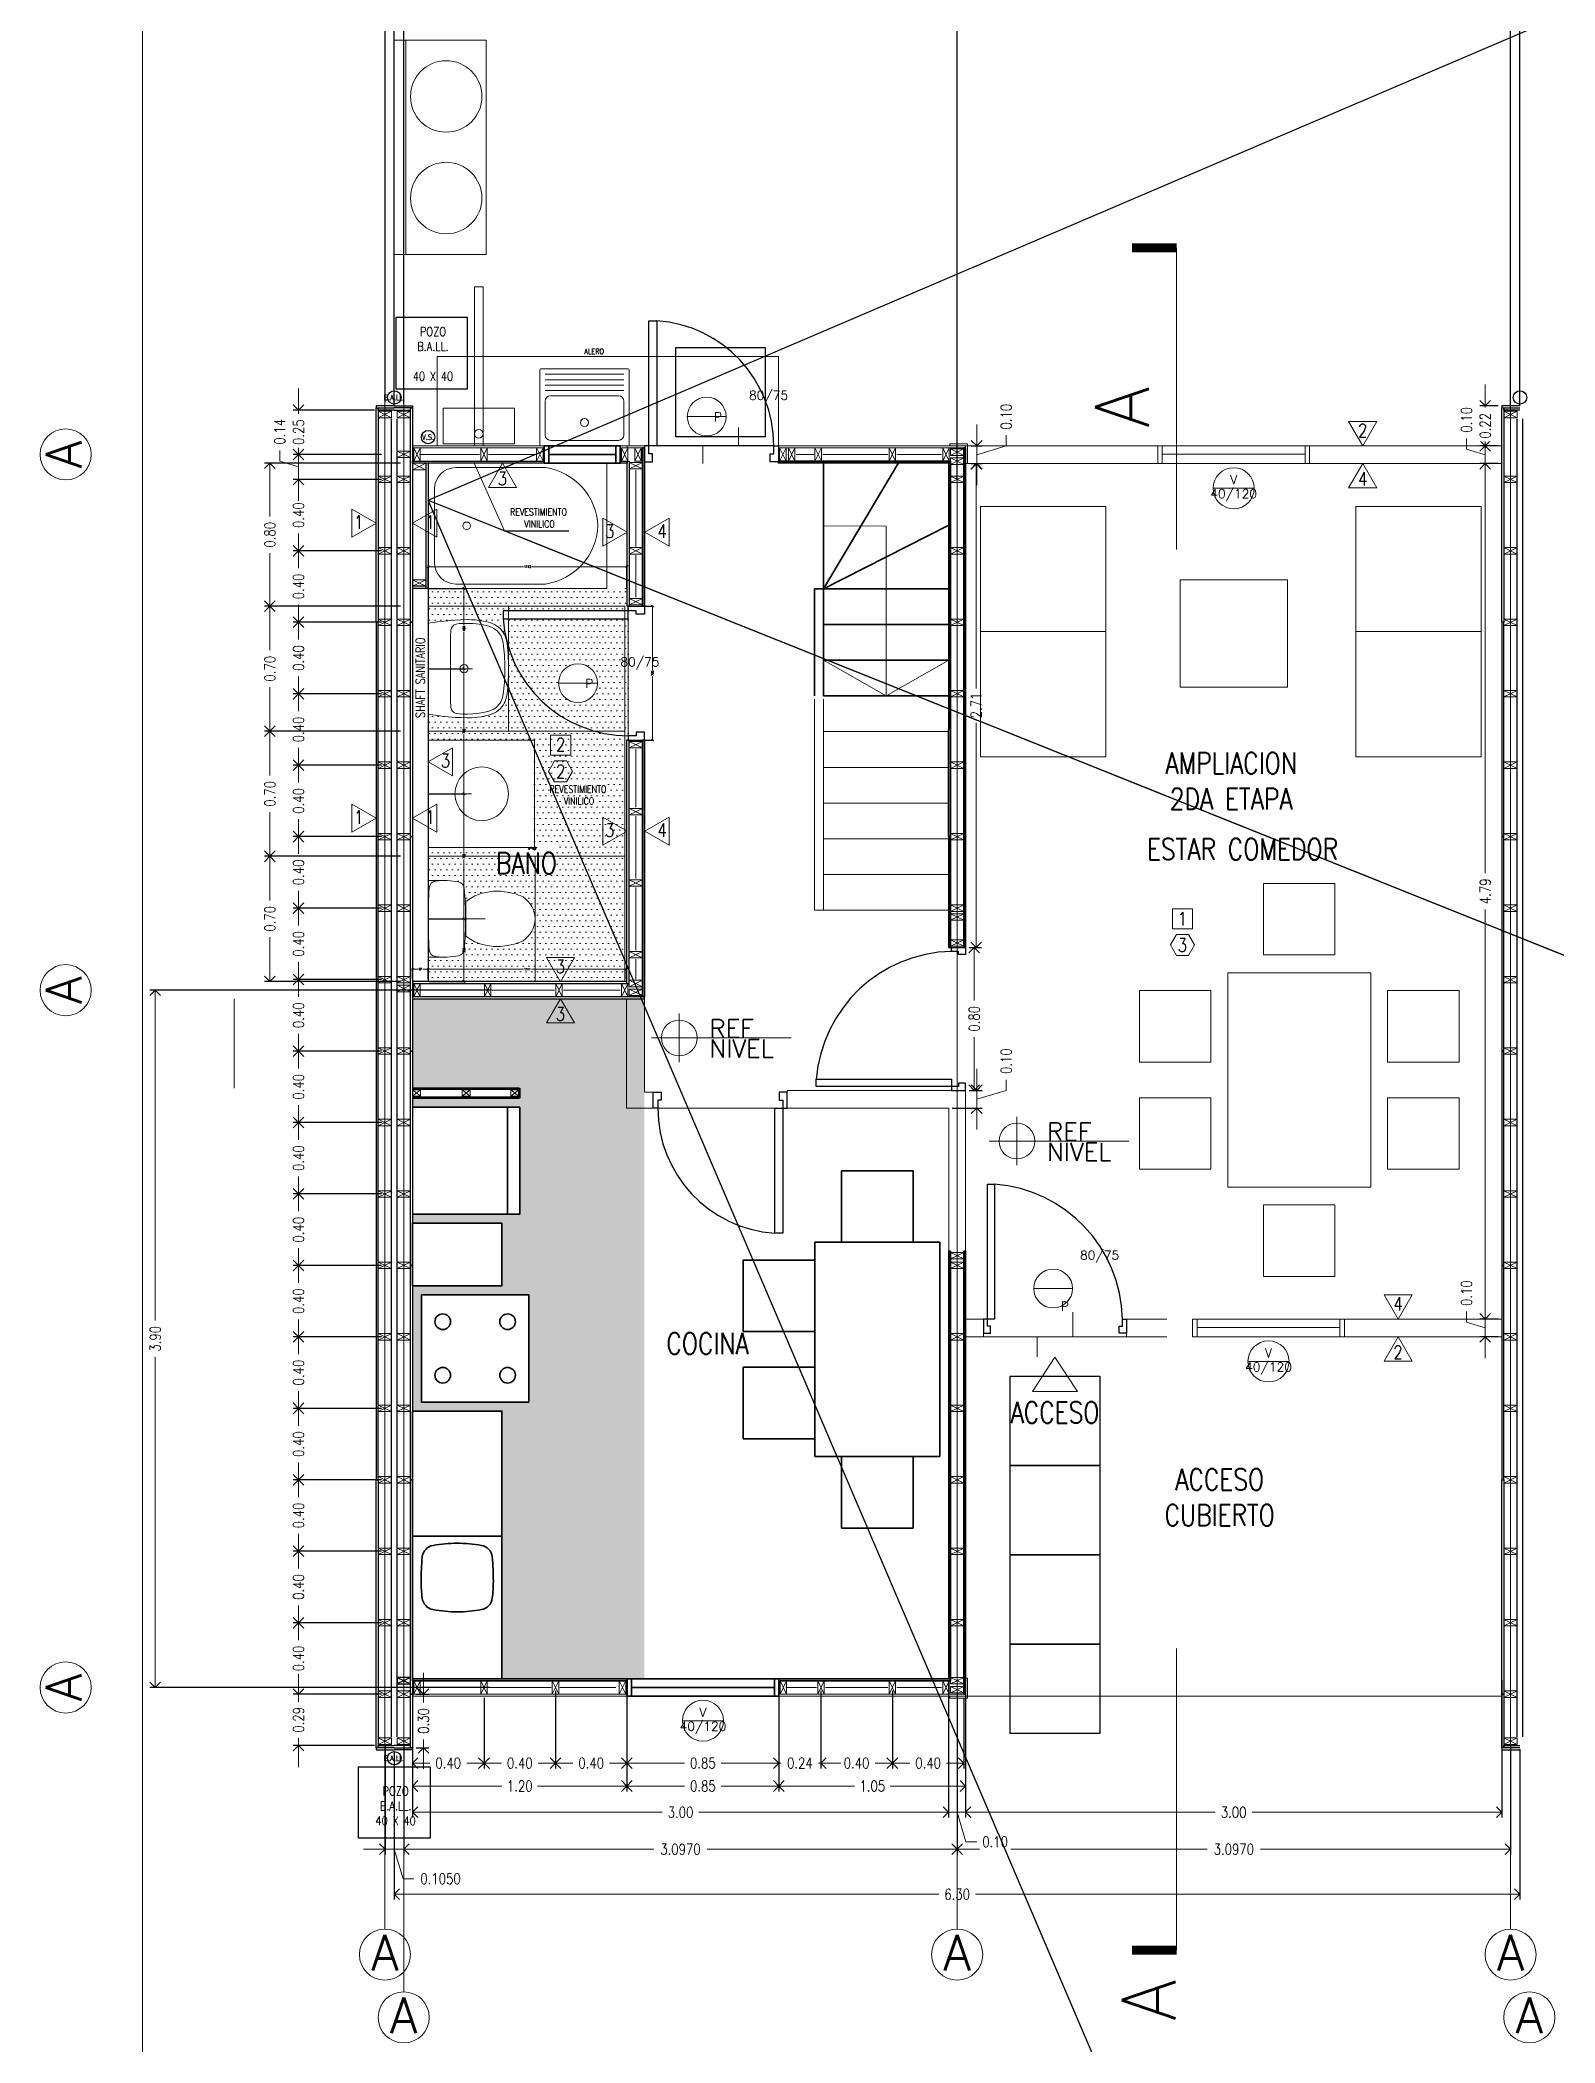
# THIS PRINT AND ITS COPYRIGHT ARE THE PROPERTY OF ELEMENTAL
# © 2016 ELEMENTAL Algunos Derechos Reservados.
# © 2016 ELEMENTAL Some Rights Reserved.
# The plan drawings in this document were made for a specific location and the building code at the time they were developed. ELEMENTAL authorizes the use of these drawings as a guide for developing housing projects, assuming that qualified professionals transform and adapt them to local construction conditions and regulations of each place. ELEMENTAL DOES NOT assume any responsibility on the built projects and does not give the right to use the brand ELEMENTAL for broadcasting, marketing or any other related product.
# Model space of a CAD drawing. Header units: metres. Extents: x -5.2 to 15.5, y -10.3 to 8.3.
# Drawn here: x -5.23 to 3.25, y -5.89 to 5.32 of the extents above; entities that cross this region are included whole.
import ezdxf
from ezdxf import colors
from ezdxf.entities.mleader import LeaderData, LeaderLine
from ezdxf.enums import TextEntityAlignment as Align
from ezdxf.math import Vec2, Vec3

# ---------------------------------------------------------------- set-up
doc = ezdxf.new("R2010")
doc.units = ezdxf.units.M
doc.header["$LTSCALE"] = 5
doc.header["$MEASUREMENT"] = 0
doc.linetypes.add('CENTER', pattern=[2, 1.25, -0.25, 0.25, -0.25])
doc.linetypes.add('HIDDEN', pattern=[0.375, 0.25, -0.125])
doc.layers.get('0').update_dxf_attribs({"color": 30})
doc.layers.get('DEFPOINTS').update_dxf_attribs({"color": 210})
for name, color, linetype, lineweight in [('A-ANNO-DIMS', 3, 'Continuous', 18), ('A-ANNO-SYMB', 3, 'Continuous', 18), ('A-ANNO-TEXT', 3, 'Continuous', 18), ('A-DETL-MBND', 3, 'Continuous', 18), ('A-DETL-MCUT', 4, 'Continuous', 25), ('A-DOOR-FULL', 4, 'Continuous', 25), ('A-DOOR-SYMB', 3, 'Continuous', 18), ('A-ELEV-IDEN', 3, 'Continuous', 18), ('A-ELEV-MBE1', 7, 'Continuous', 35), ('A-ELEV-MBE2', 4, 'Continuous', 25), ('A-ELEV-OVHD', 3, 'HIDDEN', 18), ('A-FLOR-PATT', 8, 'Continuous', 18), ('A-FURN', 8, 'Continuous', 18), ('A-SECT-MCUT', 7, 'Continuous', 35), ('A-WALL-PATT', 8, 'Continuous', 18), ('A-WALL-STUD', 3, 'Continuous', 18)]:
    doc.layers.add(name, color=color, linetype=linetype, lineweight=lineweight)
doc.styles.add('E-ROMANS', font='romans.shx', dxfattribs={"width": 0.8})
doc.styles.get("Standard").update_dxf_attribs({"font": 'arial.ttf'})
doc.linetypes.add('BATTING', pattern='A,0.0001,-0.1,[134,ltypeshp.shx,S=0.1,R=0,X=-0.1,Y=0],-0.2,[134,ltypeshp.shx,S=0.1,R=180,X=0.1,Y=0],-0.1', length=0.4001)
doc.dimstyles.new('E-0010_TICK_12', dxfattribs={"dimscale": 0.001, "dimtxt": 12, "dimasz": 12, "dimexe": 6, "dimexo": 4, "dimgap": 6, "dimtad": 0, "dimdec": 0, "dimlfac": 1000, "dimzin": 0, "dimdsep": 46, "dimtxsty": 'E-ROMANS', "dimblk": 'OBLIQUE', "dimcen": 6, "dimclrd": 256, "dimclre": 256, "dimclrt": 256, "dimadec": 0, "dimazin": 0, "dimtfac": 1, "dimtdec": 0, "dimtmove": 1, "dimatfit": 3, "dimldrblk": 'OPEN90', "dimfxl": 1, "dimtfill": 1, "dimtolj": 1, "dimtzin": 0, "dimlwd": -1, "dimarcsym": 0})
doc.dimstyles.new('E-0050_ARW_12', dxfattribs={"dimscale": 0.001, "dimtxt": 60, "dimasz": 60, "dimexe": 30, "dimexo": 20, "dimgap": 30, "dimtad": 0, "dimzin": 0, "dimdsep": 46, "dimtxsty": 'E-ROMANS', "dimblk": 'OPEN90', "dimcen": 30, "dimclrd": 256, "dimclre": 256, "dimclrt": 256, "dimadec": 0, "dimazin": 0, "dimtfac": 1, "dimtmove": 1, "dimatfit": 3, "dimldrblk": 'OPEN90', "dimfxl": 1, "dimtfill": 1, "dimtolj": 1, "dimtzin": 0, "dimlwd": -1, "dimarcsym": 0})
pattern_1 = [(0, (-391.381464, -27.201537), (0.015875, 0.03175), [0, -0.03175])]

msp = doc.modelspace()

# ---------------------------------------------------------------- texts
at = {"layer": 'A-ANNO-TEXT', "style": 'E-ROMANS'}
for s, insert, char_height, attachment_point in [('\\pi-0.15,l0.15,t0.15;POZO\\PB.A.LL.\\P\\P40 X 40', (-3.02854, 3.56202), 0.05, 5), ('\\pi-0.09,l0.09,t0.09;V.S.', (-3.05594, 3.09646), 0.03, 5), ('\\pi-0.17143;REVESTIMIENTO\\P\\pi-0.091429;VINILICO', (-2.42592, 2.59066), 0.04, 7), ('\\pi-0.36,l0.36,t0.36;AMPLIACION\\P2DA ETAPA', (1.43803, 1.17132), 0.12, 5), ('\\pi-0.17143;REVESTIMIENTO\\P\\pi-0.091429;VINILICO', (-2.20506, 1.03919), 0.04, 7), ('\\pi-0.36,l0.36,t0.36;BAÑO', (-2.50564, 0.71107), 0.12, 5), ('\\pi-0.36,l0.36,t0.36;ESTAR COMEDOR', (1.50116, 0.79006), 0.12, 5), ('\\pi-0.36,l0.36,t0.36;COCINA', (-1.49226, -1.97759), 0.12, 5), ('\\pi-0.36,l0.36,t0.36;ACCESO', (0.45219, -2.36272), 0.12, 5), ('\\pi-0.36,l0.36,t0.36;ACCESO\\PCUBIERTO', (1.37393, -2.83778), 0.12, 5)]:
    msp.add_mtext(s, dxfattribs=dict(at, insert=insert, char_height=char_height, attachment_point=attachment_point))
at = {"layer": 'A-ANNO-TEXT', "char_height": 0.075, "attachment_point": 5, "style": 'E-ROMANS'}
for s, insert, rotation in [('\\pi-0.45,l0.45,t0.45;1', (-3.04541, 2.61971), 359.999525), ('\\pi-0.45,l0.45,t0.45;3', (-2.03921, 2.5693), 0.000475), ('\\pi-0.45,l0.45,t0.45;4', (-1.7464, 2.5693), 359.999525), ('\\pi-0.45,l0.45,t0.45;2', (-2.31421, 1.37546), 0.000475), ('\\pi-0.45,l0.45,t0.45;2', (-2.31421, 1.22542), 0.000475), ('\\pi-0.45,l0.45,t0.45;3', (-2.03921, 0.8963), 0.000475), ('\\pi-0.45,l0.45,t0.45;4', (-1.7464, 0.8963), 359.999525), ('\\pi-0.45,l0.45,t0.45;1', (1.16513, 0.4003), 0.000475), ('\\pi-0.45,l0.45,t0.45;3', (1.16513, 0.25369), 0.000475), ('\\pi-0.45,l0.45,t0.45;3', (-2.31524, -0.13275), 359.999525), ('\\pi-0.45,l0.45,t0.45;4', (2.37171, -1.75525), 0.000475), ('\\pi-0.45,l0.45,t0.45;2', (2.37171, -2.02575), 359.999525)]:
    msp.add_mtext(s, dxfattribs=dict(at, insert=insert, rotation=rotation))
at = {"layer": 'A-ANNO-TEXT', "style": 'E-ROMANS'}
for p in [(-5.09533, 2.9995), (-5.09533, 0.0005), (-5.09533, -3.9025)]:
    msp.add_attdef('A', text='0.00', height=0.2, rotation=90, dxfattribs=at).set_placement(p, align=Align.MIDDLE_CENTER)
for tag, text, p in [('P', 'P', (-2.15374, 1.67738)), ('P', 'P', (0.50739, -1.80832)), ('V', 'V', (1.64701, -2.07011))]:
    msp.add_attdef(tag, text=text, height=0.05, dxfattribs=at).set_placement(p, align=Align.BOTTOM_CENTER)
for p in [(-1.48067, -0.29341), (0.40863, -0.87094)]:
    msp.add_attdef('REF', text='', height=0.1, dxfattribs=at).set_placement(p, align=Align.BOTTOM_LEFT)
for p in [(-1.48147, -0.27626), (0.40783, -0.85379)]:
    msp.add_attdef('NIVEL', text='%%P0,00', height=0.1, dxfattribs=at).set_placement(p, align=Align.TOP_LEFT)
for tag, text, p in [('80/75', 'x/x', (0.70199, -1.45778)), ('40/120', 'xx/xxx', (1.64701, -2.08352))]:
    msp.add_attdef(tag, text=text, height=0.05, dxfattribs=at).set_placement(p, align=Align.TOP_CENTER)
for p in [(-3.29735, -5.38649), (-0.09531, -5.3865), (3.0017, -5.38649), (-3.19231, -5.73808), (3.10673, -5.73808)]:
    msp.add_attdef('A', text='0.00', height=0.2, dxfattribs=at).set_placement(p, align=Align.MIDDLE_CENTER)
msp.add_attdef('A', text='CORTE', height=0.299796, rotation=90, dxfattribs=at).set_placement((0.97671, -5.76838), align=Align.MIDDLE_LEFT)

# ---------------------------------------------------------------- blocks, each defined once
blk = doc.blocks.new('_Open90')
at = {"color": 0, "linetype": 'ByBlock', "lineweight": -2}
for p, q in [((-0.5, 0.5), (0, 0)), ((0, 0), (-1, 0)), ((0, 0), (-0.5, -0.5))]:
    blk.add_line(p, q, dxfattribs=at)
blk = doc.blocks.new('*D60')
at = {"layer": 'A-ANNO-DIMS', "lineweight": -2, "transparency": 16777216}
for p, q in [((-3.143, -3.96), (-3.143, -4.356)), ((-2.743, -3.96), (-2.743, -4.356))]:
    blk.add_line(p, q, dxfattribs=at)
at = {"layer": 'A-ANNO-DIMS', "transparency": 16777216}
for p, q in [((-3.083, -4.326), (-3.046, -4.326)), ((-2.803, -4.326), (-2.84, -4.326))]:
    blk.add_line(p, q, dxfattribs=at)
at = {"layer": 'DEFPOINTS', "color": 0, "transparency": 16777216}
for p in [(-3.143, -3.94), (-2.743, -3.94), (-2.743, -4.326)]:
    blk.add_point(p, dxfattribs=at)
at = {"layer": 'A-ANNO-DIMS', "transparency": 16777216, "xscale": 0.06, "yscale": 0.06, "zscale": 0.06, "rotation": 180}
blk.add_blockref('_Open90', (-3.143, -4.326), dxfattribs=at)
at = {"layer": 'A-ANNO-DIMS', "transparency": 16777216, "xscale": 0.06, "yscale": 0.06, "zscale": 0.06}
blk.add_blockref('_Open90', (-2.743, -4.326), dxfattribs=at)
at = {"layer": 'A-ANNO-DIMS', "transparency": 16777216, "insert": (-2.943, -4.326), "char_height": 0.06, "attachment_point": 5, "style": 'E-ROMANS', "bg_fill": 3, "box_fill_scale": 1.25, "bg_fill_color": 256, "bg_fill_true_color": 13158600, "bg_fill_transparency": 0}
blk.add_mtext('\\A1;0.40', dxfattribs=at)
blk = doc.blocks.new('*D11')
at = {"layer": 'A-ANNO-DIMS', "lineweight": -2, "transparency": 16777216}
for p, q in [((-2.343, -3.922), (-2.343, -4.356)), ((-2.743, -3.96), (-2.743, -4.356))]:
    blk.add_line(p, q, dxfattribs=at)
at = {"layer": 'A-ANNO-DIMS', "transparency": 16777216}
for p, q in [((-2.683, -4.326), (-2.646, -4.326)), ((-2.403, -4.326), (-2.44, -4.326))]:
    blk.add_line(p, q, dxfattribs=at)
at = {"layer": 'DEFPOINTS', "color": 0, "transparency": 16777216}
for p in [(-2.343, -3.902), (-2.743, -3.94), (-2.343, -4.326)]:
    blk.add_point(p, dxfattribs=at)
at = {"layer": 'A-ANNO-DIMS', "transparency": 16777216, "xscale": 0.06, "yscale": 0.06, "zscale": 0.06, "rotation": 180}
blk.add_blockref('_Open90', (-2.743, -4.326), dxfattribs=at)
at = {"layer": 'A-ANNO-DIMS', "transparency": 16777216, "xscale": 0.06, "yscale": 0.06, "zscale": 0.06}
blk.add_blockref('_Open90', (-2.343, -4.326), dxfattribs=at)
at = {"layer": 'A-ANNO-DIMS', "transparency": 16777216, "insert": (-2.543, -4.326), "char_height": 0.06, "attachment_point": 5, "style": 'E-ROMANS', "bg_fill": 3, "box_fill_scale": 1.25, "bg_fill_color": 256, "bg_fill_true_color": 13158600, "bg_fill_transparency": 0}
blk.add_mtext('\\A1;0.40', dxfattribs=at)
blk = doc.blocks.new('*D12')
at = {"layer": 'A-ANNO-DIMS', "lineweight": -2, "transparency": 16777216}
for p, q in [((-2.343, -3.922), (-2.343, -4.356)), ((-1.943, -3.922), (-1.943, -4.356))]:
    blk.add_line(p, q, dxfattribs=at)
at = {"layer": 'A-ANNO-DIMS', "transparency": 16777216}
for p, q in [((-2.283, -4.326), (-2.246, -4.326)), ((-2.003, -4.326), (-2.04, -4.326))]:
    blk.add_line(p, q, dxfattribs=at)
at = {"layer": 'DEFPOINTS', "color": 0, "transparency": 16777216}
for p in [(-2.343, -3.902), (-1.943, -3.902), (-1.943, -4.326)]:
    blk.add_point(p, dxfattribs=at)
at = {"layer": 'A-ANNO-DIMS', "transparency": 16777216, "xscale": 0.06, "yscale": 0.06, "zscale": 0.06, "rotation": 180}
blk.add_blockref('_Open90', (-2.343, -4.326), dxfattribs=at)
at = {"layer": 'A-ANNO-DIMS', "transparency": 16777216, "xscale": 0.06, "yscale": 0.06, "zscale": 0.06}
blk.add_blockref('_Open90', (-1.943, -4.326), dxfattribs=at)
at = {"layer": 'A-ANNO-DIMS', "transparency": 16777216, "insert": (-2.143, -4.326), "char_height": 0.06, "attachment_point": 5, "style": 'E-ROMANS', "bg_fill": 3, "box_fill_scale": 1.25, "bg_fill_color": 256, "bg_fill_true_color": 13158600, "bg_fill_transparency": 0}
blk.add_mtext('\\A1;0.40', dxfattribs=at)
blk = doc.blocks.new('*D13')
at = {"layer": 'A-ANNO-DIMS', "lineweight": -2, "transparency": 16777216}
for p, q in [((-1.943, -3.922), (-1.943, -4.356)), ((-1.093, -3.922), (-1.093, -4.356))]:
    blk.add_line(p, q, dxfattribs=at)
at = {"layer": 'A-ANNO-DIMS', "transparency": 16777216}
for p, q in [((-1.883, -4.326), (-1.621, -4.326)), ((-1.153, -4.326), (-1.415, -4.326))]:
    blk.add_line(p, q, dxfattribs=at)
at = {"layer": 'DEFPOINTS', "color": 0, "transparency": 16777216}
for p in [(-1.943, -3.902), (-1.093, -3.902), (-1.093, -4.326)]:
    blk.add_point(p, dxfattribs=at)
at = {"layer": 'A-ANNO-DIMS', "transparency": 16777216, "xscale": 0.06, "yscale": 0.06, "zscale": 0.06, "rotation": 180}
blk.add_blockref('_Open90', (-1.943, -4.326), dxfattribs=at)
at = {"layer": 'A-ANNO-DIMS', "transparency": 16777216, "xscale": 0.06, "yscale": 0.06, "zscale": 0.06}
blk.add_blockref('_Open90', (-1.093, -4.326), dxfattribs=at)
at = {"layer": 'A-ANNO-DIMS', "transparency": 16777216, "insert": (-1.518, -4.326), "char_height": 0.06, "attachment_point": 5, "style": 'E-ROMANS', "bg_fill": 3, "box_fill_scale": 1.25, "bg_fill_color": 256, "bg_fill_true_color": 13158600, "bg_fill_transparency": 0}
blk.add_mtext('\\A1;0.85', dxfattribs=at)
blk = doc.blocks.new('*D14')
at = {"layer": 'A-ANNO-DIMS', "lineweight": -2, "transparency": 16777216}
for p, q in [((-1.093, -3.922), (-1.093, -4.356)), ((-0.858, -3.922), (-0.858, -4.356))]:
    blk.add_line(p, q, dxfattribs=at)
at = {"layer": 'A-ANNO-DIMS', "transparency": 16777216}
for p, q in [((-1.153, -4.326), (-1.213, -4.326)), ((-1.093, -4.326), (-1.08, -4.326)), ((-0.858, -4.326), (-0.871, -4.326)), ((-0.798, -4.326), (-0.738, -4.326))]:
    blk.add_line(p, q, dxfattribs=at)
at = {"layer": 'DEFPOINTS', "color": 0, "transparency": 16777216}
for p in [(-1.093, -3.902), (-0.858, -3.902)]:
    blk.add_point(p, dxfattribs=at)
at = {"layer": 'A-ANNO-DIMS', "transparency": 16777216, "xscale": 0.06, "yscale": 0.06, "zscale": 0.06}
blk.add_blockref('_Open90', (-1.093, -4.326), dxfattribs=at)
at = {"layer": 'A-ANNO-DIMS', "transparency": 16777216, "xscale": 0.06, "yscale": 0.06, "zscale": 0.06, "rotation": 180}
blk.add_blockref('_Open90', (-0.858, -4.326), dxfattribs=at)
at = {"layer": 'A-ANNO-DIMS', "transparency": 16777216, "insert": (-0.975, -4.326), "char_height": 0.06, "attachment_point": 5, "style": 'E-ROMANS', "bg_fill": 3, "box_fill_scale": 1.25, "bg_fill_color": 256, "bg_fill_true_color": 13158600, "bg_fill_transparency": 0}
blk.add_mtext('\\A1;0.24', dxfattribs=at)
at = {"layer": 'DEFPOINTS', "color": 0, "transparency": 16777216}
blk.add_point((-0.858, -4.326), dxfattribs=at)
blk = doc.blocks.new('*D15')
at = {"layer": 'A-ANNO-DIMS', "lineweight": -2, "transparency": 16777216}
for p, q in [((-0.858, -3.922), (-0.858, -4.356)), ((-0.458, -3.922), (-0.458, -4.356))]:
    blk.add_line(p, q, dxfattribs=at)
at = {"layer": 'A-ANNO-DIMS', "transparency": 16777216}
for p, q in [((-0.798, -4.326), (-0.761, -4.326)), ((-0.518, -4.326), (-0.555, -4.326))]:
    blk.add_line(p, q, dxfattribs=at)
at = {"layer": 'DEFPOINTS', "color": 0, "transparency": 16777216}
for p in [(-0.858, -3.902), (-0.458, -3.902), (-0.458, -4.326)]:
    blk.add_point(p, dxfattribs=at)
at = {"layer": 'A-ANNO-DIMS', "transparency": 16777216, "xscale": 0.06, "yscale": 0.06, "zscale": 0.06, "rotation": 180}
blk.add_blockref('_Open90', (-0.858, -4.326), dxfattribs=at)
at = {"layer": 'A-ANNO-DIMS', "transparency": 16777216, "xscale": 0.06, "yscale": 0.06, "zscale": 0.06}
blk.add_blockref('_Open90', (-0.458, -4.326), dxfattribs=at)
at = {"layer": 'A-ANNO-DIMS', "transparency": 16777216, "insert": (-0.658, -4.326), "char_height": 0.06, "attachment_point": 5, "style": 'E-ROMANS', "bg_fill": 3, "box_fill_scale": 1.25, "bg_fill_color": 256, "bg_fill_true_color": 13158600, "bg_fill_transparency": 0}
blk.add_mtext('\\A1;0.40', dxfattribs=at)
blk = doc.blocks.new('*D16')
at = {"layer": 'A-ANNO-DIMS', "lineweight": -2, "transparency": 16777216}
for p, q in [((-0.458, -3.922), (-0.458, -4.356)), ((-0.058, -3.96), (-0.058, -4.356))]:
    blk.add_line(p, q, dxfattribs=at)
at = {"layer": 'A-ANNO-DIMS', "transparency": 16777216}
for p, q in [((-0.398, -4.326), (-0.361, -4.326)), ((-0.118, -4.326), (-0.155, -4.326))]:
    blk.add_line(p, q, dxfattribs=at)
at = {"layer": 'DEFPOINTS', "color": 0, "transparency": 16777216}
for p in [(-0.458, -3.902), (-0.058, -3.94), (-0.058, -4.326)]:
    blk.add_point(p, dxfattribs=at)
at = {"layer": 'A-ANNO-DIMS', "transparency": 16777216, "xscale": 0.06, "yscale": 0.06, "zscale": 0.06, "rotation": 180}
blk.add_blockref('_Open90', (-0.458, -4.326), dxfattribs=at)
at = {"layer": 'A-ANNO-DIMS', "transparency": 16777216, "xscale": 0.06, "yscale": 0.06, "zscale": 0.06}
blk.add_blockref('_Open90', (-0.058, -4.326), dxfattribs=at)
at = {"layer": 'A-ANNO-DIMS', "transparency": 16777216, "insert": (-0.258, -4.326), "char_height": 0.06, "attachment_point": 5, "style": 'E-ROMANS', "bg_fill": 3, "box_fill_scale": 1.25, "bg_fill_color": 256, "bg_fill_true_color": 13158600, "bg_fill_transparency": 0}
blk.add_mtext('\\A1;0.40', dxfattribs=at)
blk = doc.blocks.new('*D17')
at = {"layer": 'A-ANNO-DIMS', "lineweight": -2, "transparency": 16777216}
for p, q in [((-3.143, -3.971), (-3.143, -4.484)), ((-1.943, -3.971), (-1.943, -4.484))]:
    blk.add_line(p, q, dxfattribs=at)
at = {"layer": 'A-ANNO-DIMS', "transparency": 16777216}
for p, q in [((-3.083, -4.454), (-2.643, -4.454)), ((-2.003, -4.454), (-2.443, -4.454))]:
    blk.add_line(p, q, dxfattribs=at)
at = {"layer": 'DEFPOINTS', "color": 0, "transparency": 16777216}
for p in [(-3.143, -3.951), (-1.943, -3.951), (-1.943, -4.454)]:
    blk.add_point(p, dxfattribs=at)
at = {"layer": 'A-ANNO-DIMS', "transparency": 16777216, "xscale": 0.06, "yscale": 0.06, "zscale": 0.06, "rotation": 180}
blk.add_blockref('_Open90', (-3.143, -4.454), dxfattribs=at)
at = {"layer": 'A-ANNO-DIMS', "transparency": 16777216, "xscale": 0.06, "yscale": 0.06, "zscale": 0.06}
blk.add_blockref('_Open90', (-1.943, -4.454), dxfattribs=at)
at = {"layer": 'A-ANNO-DIMS', "transparency": 16777216, "insert": (-2.543, -4.454), "char_height": 0.06, "attachment_point": 5, "style": 'E-ROMANS', "bg_fill": 3, "box_fill_scale": 1.25, "bg_fill_color": 256, "bg_fill_true_color": 13158600, "bg_fill_transparency": 0}
blk.add_mtext('\\A1;1.20', dxfattribs=at)
blk = doc.blocks.new('*D18')
at = {"layer": 'A-ANNO-DIMS', "lineweight": -2, "transparency": 16777216}
for p, q in [((-1.093, -3.971), (-1.093, -4.484)), ((-0.048, -3.971), (-0.048, -4.484))]:
    blk.add_line(p, q, dxfattribs=at)
at = {"layer": 'A-ANNO-DIMS', "transparency": 16777216}
for p, q in [((-1.033, -4.454), (-0.67, -4.454)), ((-0.108, -4.454), (-0.471, -4.454))]:
    blk.add_line(p, q, dxfattribs=at)
at = {"layer": 'DEFPOINTS', "color": 0, "transparency": 16777216}
for p in [(-1.093, -3.951), (-0.048, -3.951), (-0.048, -4.454)]:
    blk.add_point(p, dxfattribs=at)
at = {"layer": 'A-ANNO-DIMS', "transparency": 16777216, "xscale": 0.06, "yscale": 0.06, "zscale": 0.06, "rotation": 180}
blk.add_blockref('_Open90', (-1.093, -4.454), dxfattribs=at)
at = {"layer": 'A-ANNO-DIMS', "transparency": 16777216, "xscale": 0.06, "yscale": 0.06, "zscale": 0.06}
blk.add_blockref('_Open90', (-0.048, -4.454), dxfattribs=at)
at = {"layer": 'A-ANNO-DIMS', "transparency": 16777216, "insert": (-0.57, -4.454), "char_height": 0.06, "attachment_point": 5, "style": 'E-ROMANS', "bg_fill": 3, "box_fill_scale": 1.25, "bg_fill_color": 256, "bg_fill_true_color": 13158600, "bg_fill_transparency": 0}
blk.add_mtext('\\A1;1.05', dxfattribs=at)
blk = doc.blocks.new('*D19')
at = {"layer": 'A-ANNO-DIMS', "lineweight": -2, "transparency": 16777216}
for p, q in [((-1.943, -3.96), (-1.943, -4.484)), ((-1.093, -3.96), (-1.093, -4.484))]:
    blk.add_line(p, q, dxfattribs=at)
at = {"layer": 'A-ANNO-DIMS', "transparency": 16777216}
for p, q in [((-1.883, -4.454), (-1.621, -4.454)), ((-1.153, -4.454), (-1.415, -4.454))]:
    blk.add_line(p, q, dxfattribs=at)
at = {"layer": 'DEFPOINTS', "color": 0, "transparency": 16777216}
for p in [(-1.943, -3.94), (-1.093, -3.94), (-1.093, -4.454)]:
    blk.add_point(p, dxfattribs=at)
at = {"layer": 'A-ANNO-DIMS', "transparency": 16777216, "xscale": 0.06, "yscale": 0.06, "zscale": 0.06, "rotation": 180}
blk.add_blockref('_Open90', (-1.943, -4.454), dxfattribs=at)
at = {"layer": 'A-ANNO-DIMS', "transparency": 16777216, "xscale": 0.06, "yscale": 0.06, "zscale": 0.06}
blk.add_blockref('_Open90', (-1.093, -4.454), dxfattribs=at)
at = {"layer": 'A-ANNO-DIMS', "transparency": 16777216, "insert": (-1.518, -4.454), "char_height": 0.06, "attachment_point": 5, "style": 'E-ROMANS', "bg_fill": 3, "box_fill_scale": 1.25, "bg_fill_color": 256, "bg_fill_true_color": 13158600, "bg_fill_transparency": 0}
blk.add_mtext('\\A1;0.85', dxfattribs=at)
blk = doc.blocks.new('*D20')
at = {"layer": 'A-ANNO-DIMS', "lineweight": -2, "transparency": 16777216}
for p, q in [((-3.143, -3.875), (-3.143, -4.631)), ((-0.143, -3.875), (-0.143, -4.631))]:
    blk.add_line(p, q, dxfattribs=at)
at = {"layer": 'A-ANNO-DIMS', "transparency": 16777216}
for p, q in [((-3.083, -4.601), (-1.746, -4.601)), ((-0.203, -4.601), (-1.54, -4.601))]:
    blk.add_line(p, q, dxfattribs=at)
at = {"layer": 'DEFPOINTS', "color": 0, "transparency": 16777216}
for p in [(-3.143, -3.855), (-0.143, -3.855), (-0.143, -4.601)]:
    blk.add_point(p, dxfattribs=at)
at = {"layer": 'A-ANNO-DIMS', "transparency": 16777216, "xscale": 0.06, "yscale": 0.06, "zscale": 0.06, "rotation": 180}
blk.add_blockref('_Open90', (-3.143, -4.601), dxfattribs=at)
at = {"layer": 'A-ANNO-DIMS', "transparency": 16777216, "xscale": 0.06, "yscale": 0.06, "zscale": 0.06}
blk.add_blockref('_Open90', (-0.143, -4.601), dxfattribs=at)
at = {"layer": 'A-ANNO-DIMS', "transparency": 16777216, "insert": (-1.643, -4.601), "char_height": 0.06, "attachment_point": 5, "style": 'E-ROMANS', "bg_fill": 3, "box_fill_scale": 1.25, "bg_fill_color": 256, "bg_fill_true_color": 13158600, "bg_fill_transparency": 0}
blk.add_mtext('\\A1;3.00', dxfattribs=at)
blk = doc.blocks.new('*D21')
at = {"layer": 'A-ANNO-DIMS', "lineweight": -2, "transparency": 16777216}
for p, q in [((-3.245, -4.26), (-3.245, -5.09)), ((3.054, -4.248), (3.054, -5.09))]:
    blk.add_line(p, q, dxfattribs=at)
at = {"layer": 'A-ANNO-DIMS', "transparency": 16777216}
for p, q in [((-3.185, -5.06), (-0.197, -5.06)), ((2.994, -5.06), (0.007, -5.06))]:
    blk.add_line(p, q, dxfattribs=at)
at = {"layer": 'DEFPOINTS', "color": 0, "transparency": 16777216}
for p in [(-3.245, -4.24), (3.054, -4.228), (3.054, -5.06)]:
    blk.add_point(p, dxfattribs=at)
at = {"layer": 'A-ANNO-DIMS', "transparency": 16777216, "xscale": 0.06, "yscale": 0.06, "zscale": 0.06, "rotation": 180}
blk.add_blockref('_Open90', (-3.245, -5.06), dxfattribs=at)
at = {"layer": 'A-ANNO-DIMS', "transparency": 16777216, "xscale": 0.06, "yscale": 0.06, "zscale": 0.06}
blk.add_blockref('_Open90', (3.054, -5.06), dxfattribs=at)
at = {"layer": 'A-ANNO-DIMS', "transparency": 16777216, "insert": (-0.095, -5.06), "char_height": 0.06, "attachment_point": 5, "style": 'E-ROMANS', "bg_fill": 3, "box_fill_scale": 1.25, "bg_fill_color": 256, "bg_fill_true_color": 13158600, "bg_fill_transparency": 0}
blk.add_mtext('\\A1;6.30', dxfattribs=at)
blk = doc.blocks.new('*D22')
at = {"layer": 'A-ANNO-DIMS', "lineweight": -2, "transparency": 16777216}
for p, q in [((-0.048, -3.861), (-0.048, -4.631)), ((2.952, -3.861), (2.952, -4.631))]:
    blk.add_line(p, q, dxfattribs=at)
at = {"layer": 'A-ANNO-DIMS', "transparency": 16777216}
for p, q in [((0.012, -4.601), (1.349, -4.601)), ((2.892, -4.601), (1.555, -4.601))]:
    blk.add_line(p, q, dxfattribs=at)
at = {"layer": 'DEFPOINTS', "color": 0, "transparency": 16777216}
for p in [(-0.048, -3.841), (2.952, -3.841), (2.952, -4.601)]:
    blk.add_point(p, dxfattribs=at)
at = {"layer": 'A-ANNO-DIMS', "transparency": 16777216, "xscale": 0.06, "yscale": 0.06, "zscale": 0.06, "rotation": 180}
blk.add_blockref('_Open90', (-0.048, -4.601), dxfattribs=at)
at = {"layer": 'A-ANNO-DIMS', "transparency": 16777216, "xscale": 0.06, "yscale": 0.06, "zscale": 0.06}
blk.add_blockref('_Open90', (2.952, -4.601), dxfattribs=at)
at = {"layer": 'A-ANNO-DIMS', "transparency": 16777216, "insert": (1.452, -4.601), "char_height": 0.06, "attachment_point": 5, "style": 'E-ROMANS', "bg_fill": 3, "box_fill_scale": 1.25, "bg_fill_color": 256, "bg_fill_true_color": 13158600, "bg_fill_transparency": 0}
blk.add_mtext('\\A1;3.00', dxfattribs=at)
blk = doc.blocks.new('*D61')
at = {"layer": 'A-ANNO-DIMS', "transparency": 16777216}
for p, q in [((-3.081, -3.88), (-3.081, -3.82)), ((-3.081, -3.94), (-3.081, -3.987)), ((-3.081, -4.24), (-3.081, -4.193)), ((-3.081, -4.3), (-3.081, -4.36))]:
    blk.add_line(p, q, dxfattribs=at)
at = {"layer": 'A-ANNO-DIMS', "lineweight": -2, "transparency": 16777216}
for p, q in [((-3.123, -3.94), (-3.051, -3.94)), ((-3.123, -4.24), (-3.051, -4.24))]:
    blk.add_line(p, q, dxfattribs=at)
at = {"layer": 'DEFPOINTS', "color": 0, "transparency": 16777216}
for p in [(-3.143, -3.94), (-3.081, -3.94), (-3.143, -4.24)]:
    blk.add_point(p, dxfattribs=at)
at = {"layer": 'A-ANNO-DIMS', "transparency": 16777216, "xscale": 0.06, "yscale": 0.06, "zscale": 0.06}
for p, rotation in [((-3.081, -3.94), 270), ((-3.081, -4.24), 90)]:
    blk.add_blockref('_Open90', p, dxfattribs=dict(at, rotation=rotation))
at = {"layer": 'A-ANNO-DIMS', "transparency": 16777216, "insert": (-3.081, -4.09), "char_height": 0.06, "attachment_point": 5, "rotation": 90, "style": 'E-ROMANS', "bg_fill": 3, "box_fill_scale": 1.25, "bg_fill_color": 256, "bg_fill_true_color": 13158600, "bg_fill_transparency": 0}
blk.add_mtext('\\A1;0.30', dxfattribs=at)
blk = doc.blocks.new('*D23')
at = {"layer": 'A-ANNO-DIMS', "transparency": 16777216}
for p, q in [((-3.781, -3.88), (-3.781, -3.82)), ((-3.781, -3.94), (-3.781, -3.982)), ((-3.781, -4.228), (-3.781, -4.186)), ((-3.781, -4.288), (-3.781, -4.348))]:
    blk.add_line(p, q, dxfattribs=at)
at = {"layer": 'A-ANNO-DIMS', "lineweight": -2, "transparency": 16777216}
for p, q in [((-3.317, -3.94), (-3.811, -3.94)), ((-3.355, -4.228), (-3.811, -4.228))]:
    blk.add_line(p, q, dxfattribs=at)
at = {"layer": 'DEFPOINTS', "color": 0, "transparency": 16777216}
for p in [(-3.781, -3.94), (-3.297, -3.94), (-3.335, -4.228)]:
    blk.add_point(p, dxfattribs=at)
at = {"layer": 'A-ANNO-DIMS', "transparency": 16777216, "xscale": 0.06, "yscale": 0.06, "zscale": 0.06}
for p, rotation in [((-3.781, -3.94), 270), ((-3.781, -4.228), 90)]:
    blk.add_blockref('_Open90', p, dxfattribs=dict(at, rotation=rotation))
at = {"layer": 'A-ANNO-DIMS', "transparency": 16777216, "insert": (-3.781, -4.084), "char_height": 0.06, "attachment_point": 5, "rotation": 90, "style": 'E-ROMANS', "bg_fill": 3, "box_fill_scale": 1.25, "bg_fill_color": 256, "bg_fill_true_color": 13158600, "bg_fill_transparency": 0}
blk.add_mtext('\\A1;0.29', dxfattribs=at)
blk = doc.blocks.new('*D24')
at = {"layer": 'A-ANNO-DIMS', "lineweight": -2, "transparency": 16777216}
for p, q in [((-3.317, -3.54), (-3.811, -3.54)), ((-3.317, -3.94), (-3.811, -3.94))]:
    blk.add_line(p, q, dxfattribs=at)
at = {"layer": 'A-ANNO-DIMS', "transparency": 16777216}
for p, q in [((-3.781, -3.6), (-3.781, -3.637)), ((-3.781, -3.88), (-3.781, -3.843))]:
    blk.add_line(p, q, dxfattribs=at)
at = {"layer": 'DEFPOINTS', "color": 0, "transparency": 16777216}
for p in [(-3.781, -3.54), (-3.297, -3.54), (-3.297, -3.94)]:
    blk.add_point(p, dxfattribs=at)
at = {"layer": 'A-ANNO-DIMS', "transparency": 16777216, "xscale": 0.06, "yscale": 0.06, "zscale": 0.06}
for p, rotation in [((-3.781, -3.54), 90), ((-3.781, -3.94), 270)]:
    blk.add_blockref('_Open90', p, dxfattribs=dict(at, rotation=rotation))
at = {"layer": 'A-ANNO-DIMS', "transparency": 16777216, "insert": (-3.781, -3.74), "char_height": 0.06, "attachment_point": 5, "rotation": 90, "style": 'E-ROMANS', "bg_fill": 3, "box_fill_scale": 1.25, "bg_fill_color": 256, "bg_fill_true_color": 13158600, "bg_fill_transparency": 0}
blk.add_mtext('\\A1;0.40', dxfattribs=at)
blk = doc.blocks.new('*D25')
at = {"layer": 'A-ANNO-DIMS', "lineweight": -2, "transparency": 16777216}
for p, q in [((-3.317, -3.14), (-3.811, -3.14)), ((-3.317, -3.54), (-3.811, -3.54))]:
    blk.add_line(p, q, dxfattribs=at)
at = {"layer": 'A-ANNO-DIMS', "transparency": 16777216}
for p, q in [((-3.781, -3.2), (-3.781, -3.237)), ((-3.781, -3.48), (-3.781, -3.443))]:
    blk.add_line(p, q, dxfattribs=at)
at = {"layer": 'DEFPOINTS', "color": 0, "transparency": 16777216}
for p in [(-3.781, -3.14), (-3.297, -3.14), (-3.297, -3.54)]:
    blk.add_point(p, dxfattribs=at)
at = {"layer": 'A-ANNO-DIMS', "transparency": 16777216, "xscale": 0.06, "yscale": 0.06, "zscale": 0.06}
for p, rotation in [((-3.781, -3.14), 90), ((-3.781, -3.54), 270)]:
    blk.add_blockref('_Open90', p, dxfattribs=dict(at, rotation=rotation))
at = {"layer": 'A-ANNO-DIMS', "transparency": 16777216, "insert": (-3.781, -3.34), "char_height": 0.06, "attachment_point": 5, "rotation": 90, "style": 'E-ROMANS', "bg_fill": 3, "box_fill_scale": 1.25, "bg_fill_color": 256, "bg_fill_true_color": 13158600, "bg_fill_transparency": 0}
blk.add_mtext('\\A1;0.40', dxfattribs=at)
blk = doc.blocks.new('*D26')
at = {"layer": 'A-ANNO-DIMS', "lineweight": -2, "transparency": 16777216}
for p, q in [((-3.317, -2.74), (-3.811, -2.74)), ((-3.317, -3.14), (-3.811, -3.14))]:
    blk.add_line(p, q, dxfattribs=at)
at = {"layer": 'A-ANNO-DIMS', "transparency": 16777216}
for p, q in [((-3.781, -2.8), (-3.781, -2.837)), ((-3.781, -3.08), (-3.781, -3.043))]:
    blk.add_line(p, q, dxfattribs=at)
at = {"layer": 'DEFPOINTS', "color": 0, "transparency": 16777216}
for p in [(-3.781, -2.74), (-3.297, -2.74), (-3.297, -3.14)]:
    blk.add_point(p, dxfattribs=at)
at = {"layer": 'A-ANNO-DIMS', "transparency": 16777216, "xscale": 0.06, "yscale": 0.06, "zscale": 0.06}
for p, rotation in [((-3.781, -2.74), 90), ((-3.781, -3.14), 270)]:
    blk.add_blockref('_Open90', p, dxfattribs=dict(at, rotation=rotation))
at = {"layer": 'A-ANNO-DIMS', "transparency": 16777216, "insert": (-3.781, -2.94), "char_height": 0.06, "attachment_point": 5, "rotation": 90, "style": 'E-ROMANS', "bg_fill": 3, "box_fill_scale": 1.25, "bg_fill_color": 256, "bg_fill_true_color": 13158600, "bg_fill_transparency": 0}
blk.add_mtext('\\A1;0.40', dxfattribs=at)
blk = doc.blocks.new('*D27')
at = {"layer": 'A-ANNO-DIMS', "lineweight": -2, "transparency": 16777216}
for p, q in [((-3.317, -2.34), (-3.811, -2.34)), ((-3.317, -2.74), (-3.811, -2.74))]:
    blk.add_line(p, q, dxfattribs=at)
at = {"layer": 'A-ANNO-DIMS', "transparency": 16777216}
for p, q in [((-3.781, -2.4), (-3.781, -2.437)), ((-3.781, -2.68), (-3.781, -2.643))]:
    blk.add_line(p, q, dxfattribs=at)
at = {"layer": 'DEFPOINTS', "color": 0, "transparency": 16777216}
for p in [(-3.781, -2.34), (-3.297, -2.34), (-3.297, -2.74)]:
    blk.add_point(p, dxfattribs=at)
at = {"layer": 'A-ANNO-DIMS', "transparency": 16777216, "xscale": 0.06, "yscale": 0.06, "zscale": 0.06}
for p, rotation in [((-3.781, -2.34), 90), ((-3.781, -2.74), 270)]:
    blk.add_blockref('_Open90', p, dxfattribs=dict(at, rotation=rotation))
at = {"layer": 'A-ANNO-DIMS', "transparency": 16777216, "insert": (-3.781, -2.54), "char_height": 0.06, "attachment_point": 5, "rotation": 90, "style": 'E-ROMANS', "bg_fill": 3, "box_fill_scale": 1.25, "bg_fill_color": 256, "bg_fill_true_color": 13158600, "bg_fill_transparency": 0}
blk.add_mtext('\\A1;0.40', dxfattribs=at)
blk = doc.blocks.new('*D28')
at = {"layer": 'A-ANNO-DIMS', "lineweight": -2, "transparency": 16777216}
for p, q in [((-3.317, -1.94), (-3.811, -1.94)), ((-3.317, -2.34), (-3.811, -2.34))]:
    blk.add_line(p, q, dxfattribs=at)
at = {"layer": 'A-ANNO-DIMS', "transparency": 16777216}
for p, q in [((-3.781, -2), (-3.781, -2.037)), ((-3.781, -2.28), (-3.781, -2.243))]:
    blk.add_line(p, q, dxfattribs=at)
at = {"layer": 'DEFPOINTS', "color": 0, "transparency": 16777216}
for p in [(-3.781, -1.94), (-3.297, -1.94), (-3.297, -2.34)]:
    blk.add_point(p, dxfattribs=at)
at = {"layer": 'A-ANNO-DIMS', "transparency": 16777216, "xscale": 0.06, "yscale": 0.06, "zscale": 0.06}
for p, rotation in [((-3.781, -1.94), 90), ((-3.781, -2.34), 270)]:
    blk.add_blockref('_Open90', p, dxfattribs=dict(at, rotation=rotation))
at = {"layer": 'A-ANNO-DIMS', "transparency": 16777216, "insert": (-3.781, -2.14), "char_height": 0.06, "attachment_point": 5, "rotation": 90, "style": 'E-ROMANS', "bg_fill": 3, "box_fill_scale": 1.25, "bg_fill_color": 256, "bg_fill_true_color": 13158600, "bg_fill_transparency": 0}
blk.add_mtext('\\A1;0.40', dxfattribs=at)
blk = doc.blocks.new('*D29')
at = {"layer": 'A-ANNO-DIMS', "lineweight": -2, "transparency": 16777216}
for p, q in [((-3.317, -1.54), (-3.811, -1.54)), ((-3.317, -1.94), (-3.811, -1.94))]:
    blk.add_line(p, q, dxfattribs=at)
at = {"layer": 'A-ANNO-DIMS', "transparency": 16777216}
for p, q in [((-3.781, -1.6), (-3.781, -1.637)), ((-3.781, -1.88), (-3.781, -1.843))]:
    blk.add_line(p, q, dxfattribs=at)
at = {"layer": 'DEFPOINTS', "color": 0, "transparency": 16777216}
for p in [(-3.781, -1.54), (-3.297, -1.54), (-3.297, -1.94)]:
    blk.add_point(p, dxfattribs=at)
at = {"layer": 'A-ANNO-DIMS', "transparency": 16777216, "xscale": 0.06, "yscale": 0.06, "zscale": 0.06}
for p, rotation in [((-3.781, -1.54), 90), ((-3.781, -1.94), 270)]:
    blk.add_blockref('_Open90', p, dxfattribs=dict(at, rotation=rotation))
at = {"layer": 'A-ANNO-DIMS', "transparency": 16777216, "insert": (-3.781, -1.74), "char_height": 0.06, "attachment_point": 5, "rotation": 90, "style": 'E-ROMANS', "bg_fill": 3, "box_fill_scale": 1.25, "bg_fill_color": 256, "bg_fill_true_color": 13158600, "bg_fill_transparency": 0}
blk.add_mtext('\\A1;0.40', dxfattribs=at)
blk = doc.blocks.new('*D30')
at = {"layer": 'A-ANNO-DIMS', "lineweight": -2, "transparency": 16777216}
for p, q in [((-3.317, -1.14), (-3.811, -1.14)), ((-3.317, -1.54), (-3.811, -1.54))]:
    blk.add_line(p, q, dxfattribs=at)
at = {"layer": 'A-ANNO-DIMS', "transparency": 16777216}
for p, q in [((-3.781, -1.2), (-3.781, -1.237)), ((-3.781, -1.48), (-3.781, -1.443))]:
    blk.add_line(p, q, dxfattribs=at)
at = {"layer": 'DEFPOINTS', "color": 0, "transparency": 16777216}
for p in [(-3.781, -1.14), (-3.297, -1.14), (-3.297, -1.54)]:
    blk.add_point(p, dxfattribs=at)
at = {"layer": 'A-ANNO-DIMS', "transparency": 16777216, "xscale": 0.06, "yscale": 0.06, "zscale": 0.06}
for p, rotation in [((-3.781, -1.14), 90), ((-3.781, -1.54), 270)]:
    blk.add_blockref('_Open90', p, dxfattribs=dict(at, rotation=rotation))
at = {"layer": 'A-ANNO-DIMS', "transparency": 16777216, "insert": (-3.781, -1.34), "char_height": 0.06, "attachment_point": 5, "rotation": 90, "style": 'E-ROMANS', "bg_fill": 3, "box_fill_scale": 1.25, "bg_fill_color": 256, "bg_fill_true_color": 13158600, "bg_fill_transparency": 0}
blk.add_mtext('\\A1;0.40', dxfattribs=at)
blk = doc.blocks.new('*D31')
at = {"layer": 'A-ANNO-DIMS', "lineweight": -2, "transparency": 16777216}
for p, q in [((-3.317, -0.74), (-3.811, -0.74)), ((-3.317, -1.14), (-3.811, -1.14))]:
    blk.add_line(p, q, dxfattribs=at)
at = {"layer": 'A-ANNO-DIMS', "transparency": 16777216}
for p, q in [((-3.781, -0.8), (-3.781, -0.837)), ((-3.781, -1.08), (-3.781, -1.043))]:
    blk.add_line(p, q, dxfattribs=at)
at = {"layer": 'DEFPOINTS', "color": 0, "transparency": 16777216}
for p in [(-3.781, -0.74), (-3.297, -0.74), (-3.297, -1.14)]:
    blk.add_point(p, dxfattribs=at)
at = {"layer": 'A-ANNO-DIMS', "transparency": 16777216, "xscale": 0.06, "yscale": 0.06, "zscale": 0.06}
for p, rotation in [((-3.781, -0.74), 90), ((-3.781, -1.14), 270)]:
    blk.add_blockref('_Open90', p, dxfattribs=dict(at, rotation=rotation))
at = {"layer": 'A-ANNO-DIMS', "transparency": 16777216, "insert": (-3.781, -0.94), "char_height": 0.06, "attachment_point": 5, "rotation": 90, "style": 'E-ROMANS', "bg_fill": 3, "box_fill_scale": 1.25, "bg_fill_color": 256, "bg_fill_true_color": 13158600, "bg_fill_transparency": 0}
blk.add_mtext('\\A1;0.40', dxfattribs=at)
blk = doc.blocks.new('*D32')
at = {"layer": 'A-ANNO-DIMS', "lineweight": -2, "transparency": 16777216}
for p, q in [((-3.317, -0.34), (-3.811, -0.34)), ((-3.317, -0.74), (-3.811, -0.74))]:
    blk.add_line(p, q, dxfattribs=at)
at = {"layer": 'A-ANNO-DIMS', "transparency": 16777216}
for p, q in [((-3.781, -0.4), (-3.781, -0.437)), ((-3.781, -0.68), (-3.781, -0.643))]:
    blk.add_line(p, q, dxfattribs=at)
at = {"layer": 'DEFPOINTS', "color": 0, "transparency": 16777216}
for p in [(-3.781, -0.34), (-3.297, -0.34), (-3.297, -0.74)]:
    blk.add_point(p, dxfattribs=at)
at = {"layer": 'A-ANNO-DIMS', "transparency": 16777216, "xscale": 0.06, "yscale": 0.06, "zscale": 0.06}
for p, rotation in [((-3.781, -0.34), 90), ((-3.781, -0.74), 270)]:
    blk.add_blockref('_Open90', p, dxfattribs=dict(at, rotation=rotation))
at = {"layer": 'A-ANNO-DIMS', "transparency": 16777216, "insert": (-3.781, -0.54), "char_height": 0.06, "attachment_point": 5, "rotation": 90, "style": 'E-ROMANS', "bg_fill": 3, "box_fill_scale": 1.25, "bg_fill_color": 256, "bg_fill_true_color": 13158600, "bg_fill_transparency": 0}
blk.add_mtext('\\A1;0.40', dxfattribs=at)
blk = doc.blocks.new('*D33')
at = {"layer": 'A-ANNO-DIMS', "lineweight": -2, "transparency": 16777216}
for p, q in [((-3.317, 0.06), (-3.811, 0.06)), ((-3.317, -0.34), (-3.811, -0.34))]:
    blk.add_line(p, q, dxfattribs=at)
at = {"layer": 'A-ANNO-DIMS', "transparency": 16777216}
for p, q in [((-3.781, 0), (-3.781, -0.037)), ((-3.781, -0.28), (-3.781, -0.243))]:
    blk.add_line(p, q, dxfattribs=at)
at = {"layer": 'DEFPOINTS', "color": 0, "transparency": 16777216}
for p in [(-3.781, 0.06), (-3.297, 0.06), (-3.297, -0.34)]:
    blk.add_point(p, dxfattribs=at)
at = {"layer": 'A-ANNO-DIMS', "transparency": 16777216, "xscale": 0.06, "yscale": 0.06, "zscale": 0.06}
for p, rotation in [((-3.781, 0.06), 90), ((-3.781, -0.34), 270)]:
    blk.add_blockref('_Open90', p, dxfattribs=dict(at, rotation=rotation))
at = {"layer": 'A-ANNO-DIMS', "transparency": 16777216, "insert": (-3.781, -0.14), "char_height": 0.06, "attachment_point": 5, "rotation": 90, "style": 'E-ROMANS', "bg_fill": 3, "box_fill_scale": 1.25, "bg_fill_color": 256, "bg_fill_true_color": 13158600, "bg_fill_transparency": 0}
blk.add_mtext('\\A1;0.40', dxfattribs=at)
blk = doc.blocks.new('*D34')
at = {"layer": 'A-ANNO-DIMS', "lineweight": -2, "transparency": 16777216}
for p, q in [((-3.317, 0.46), (-3.811, 0.46)), ((-3.317, 0.06), (-3.811, 0.06))]:
    blk.add_line(p, q, dxfattribs=at)
at = {"layer": 'A-ANNO-DIMS', "transparency": 16777216}
for p, q in [((-3.781, 0.4), (-3.781, 0.363)), ((-3.781, 0.12), (-3.781, 0.157))]:
    blk.add_line(p, q, dxfattribs=at)
at = {"layer": 'DEFPOINTS', "color": 0, "transparency": 16777216}
for p in [(-3.781, 0.46), (-3.297, 0.46), (-3.297, 0.06)]:
    blk.add_point(p, dxfattribs=at)
at = {"layer": 'A-ANNO-DIMS', "transparency": 16777216, "xscale": 0.06, "yscale": 0.06, "zscale": 0.06}
for p, rotation in [((-3.781, 0.46), 90), ((-3.781, 0.06), 270)]:
    blk.add_blockref('_Open90', p, dxfattribs=dict(at, rotation=rotation))
at = {"layer": 'A-ANNO-DIMS', "transparency": 16777216, "insert": (-3.781, 0.26), "char_height": 0.06, "attachment_point": 5, "rotation": 90, "style": 'E-ROMANS', "bg_fill": 3, "box_fill_scale": 1.25, "bg_fill_color": 256, "bg_fill_true_color": 13158600, "bg_fill_transparency": 0}
blk.add_mtext('\\A1;0.40', dxfattribs=at)
blk = doc.blocks.new('*D35')
at = {"layer": 'A-ANNO-DIMS', "lineweight": -2, "transparency": 16777216}
for p, q in [((-3.317, 0.86), (-3.811, 0.86)), ((-3.317, 0.46), (-3.811, 0.46))]:
    blk.add_line(p, q, dxfattribs=at)
at = {"layer": 'A-ANNO-DIMS', "transparency": 16777216}
for p, q in [((-3.781, 0.8), (-3.781, 0.763)), ((-3.781, 0.52), (-3.781, 0.557))]:
    blk.add_line(p, q, dxfattribs=at)
at = {"layer": 'DEFPOINTS', "color": 0, "transparency": 16777216}
for p in [(-3.781, 0.86), (-3.297, 0.86), (-3.297, 0.46)]:
    blk.add_point(p, dxfattribs=at)
at = {"layer": 'A-ANNO-DIMS', "transparency": 16777216, "xscale": 0.06, "yscale": 0.06, "zscale": 0.06}
for p, rotation in [((-3.781, 0.86), 90), ((-3.781, 0.46), 270)]:
    blk.add_blockref('_Open90', p, dxfattribs=dict(at, rotation=rotation))
at = {"layer": 'A-ANNO-DIMS', "transparency": 16777216, "insert": (-3.781, 0.66), "char_height": 0.06, "attachment_point": 5, "rotation": 90, "style": 'E-ROMANS', "bg_fill": 3, "box_fill_scale": 1.25, "bg_fill_color": 256, "bg_fill_true_color": 13158600, "bg_fill_transparency": 0}
blk.add_mtext('\\A1;0.40', dxfattribs=at)
blk = doc.blocks.new('*D36')
at = {"layer": 'A-ANNO-DIMS', "lineweight": -2, "transparency": 16777216}
for p, q in [((-3.317, 1.26), (-3.811, 1.26)), ((-3.317, 0.86), (-3.811, 0.86))]:
    blk.add_line(p, q, dxfattribs=at)
at = {"layer": 'A-ANNO-DIMS', "transparency": 16777216}
for p, q in [((-3.781, 1.2), (-3.781, 1.163)), ((-3.781, 0.92), (-3.781, 0.957))]:
    blk.add_line(p, q, dxfattribs=at)
at = {"layer": 'DEFPOINTS', "color": 0, "transparency": 16777216}
for p in [(-3.781, 1.26), (-3.297, 1.26), (-3.297, 0.86)]:
    blk.add_point(p, dxfattribs=at)
at = {"layer": 'A-ANNO-DIMS', "transparency": 16777216, "xscale": 0.06, "yscale": 0.06, "zscale": 0.06}
for p, rotation in [((-3.781, 1.26), 90), ((-3.781, 0.86), 270)]:
    blk.add_blockref('_Open90', p, dxfattribs=dict(at, rotation=rotation))
at = {"layer": 'A-ANNO-DIMS', "transparency": 16777216, "insert": (-3.781, 1.06), "char_height": 0.06, "attachment_point": 5, "rotation": 90, "style": 'E-ROMANS', "bg_fill": 3, "box_fill_scale": 1.25, "bg_fill_color": 256, "bg_fill_true_color": 13158600, "bg_fill_transparency": 0}
blk.add_mtext('\\A1;0.40', dxfattribs=at)
blk = doc.blocks.new('*D37')
at = {"layer": 'A-ANNO-DIMS', "lineweight": -2, "transparency": 16777216}
for p, q in [((-3.317, 1.66), (-3.811, 1.66)), ((-3.317, 1.26), (-3.811, 1.26))]:
    blk.add_line(p, q, dxfattribs=at)
at = {"layer": 'A-ANNO-DIMS', "transparency": 16777216}
for p, q in [((-3.781, 1.6), (-3.781, 1.563)), ((-3.781, 1.32), (-3.781, 1.357))]:
    blk.add_line(p, q, dxfattribs=at)
at = {"layer": 'DEFPOINTS', "color": 0, "transparency": 16777216}
for p in [(-3.781, 1.66), (-3.297, 1.66), (-3.297, 1.26)]:
    blk.add_point(p, dxfattribs=at)
at = {"layer": 'A-ANNO-DIMS', "transparency": 16777216, "xscale": 0.06, "yscale": 0.06, "zscale": 0.06}
for p, rotation in [((-3.781, 1.66), 90), ((-3.781, 1.26), 270)]:
    blk.add_blockref('_Open90', p, dxfattribs=dict(at, rotation=rotation))
at = {"layer": 'A-ANNO-DIMS', "transparency": 16777216, "insert": (-3.781, 1.46), "char_height": 0.06, "attachment_point": 5, "rotation": 90, "style": 'E-ROMANS', "bg_fill": 3, "box_fill_scale": 1.25, "bg_fill_color": 256, "bg_fill_true_color": 13158600, "bg_fill_transparency": 0}
blk.add_mtext('\\A1;0.40', dxfattribs=at)
blk = doc.blocks.new('*D38')
at = {"layer": 'A-ANNO-DIMS', "lineweight": -2, "transparency": 16777216}
for p, q in [((-3.317, 2.06), (-3.811, 2.06)), ((-3.317, 1.66), (-3.811, 1.66))]:
    blk.add_line(p, q, dxfattribs=at)
at = {"layer": 'A-ANNO-DIMS', "transparency": 16777216}
for p, q in [((-3.781, 2), (-3.781, 1.963)), ((-3.781, 1.72), (-3.781, 1.757))]:
    blk.add_line(p, q, dxfattribs=at)
at = {"layer": 'DEFPOINTS', "color": 0, "transparency": 16777216}
for p in [(-3.781, 2.06), (-3.297, 2.06), (-3.297, 1.66)]:
    blk.add_point(p, dxfattribs=at)
at = {"layer": 'A-ANNO-DIMS', "transparency": 16777216, "xscale": 0.06, "yscale": 0.06, "zscale": 0.06}
for p, rotation in [((-3.781, 2.06), 90), ((-3.781, 1.66), 270)]:
    blk.add_blockref('_Open90', p, dxfattribs=dict(at, rotation=rotation))
at = {"layer": 'A-ANNO-DIMS', "transparency": 16777216, "insert": (-3.781, 1.86), "char_height": 0.06, "attachment_point": 5, "rotation": 90, "style": 'E-ROMANS', "bg_fill": 3, "box_fill_scale": 1.25, "bg_fill_color": 256, "bg_fill_true_color": 13158600, "bg_fill_transparency": 0}
blk.add_mtext('\\A1;0.40', dxfattribs=at)
blk = doc.blocks.new('*D39')
at = {"layer": 'A-ANNO-DIMS', "lineweight": -2, "transparency": 16777216}
for p, q in [((-3.317, 2.46), (-3.811, 2.46)), ((-3.317, 2.06), (-3.811, 2.06))]:
    blk.add_line(p, q, dxfattribs=at)
at = {"layer": 'A-ANNO-DIMS', "transparency": 16777216}
for p, q in [((-3.781, 2.4), (-3.781, 2.363)), ((-3.781, 2.12), (-3.781, 2.157))]:
    blk.add_line(p, q, dxfattribs=at)
at = {"layer": 'DEFPOINTS', "color": 0, "transparency": 16777216}
for p in [(-3.781, 2.46), (-3.297, 2.46), (-3.297, 2.06)]:
    blk.add_point(p, dxfattribs=at)
at = {"layer": 'A-ANNO-DIMS', "transparency": 16777216, "xscale": 0.06, "yscale": 0.06, "zscale": 0.06}
for p, rotation in [((-3.781, 2.46), 90), ((-3.781, 2.06), 270)]:
    blk.add_blockref('_Open90', p, dxfattribs=dict(at, rotation=rotation))
at = {"layer": 'A-ANNO-DIMS', "transparency": 16777216, "insert": (-3.781, 2.26), "char_height": 0.06, "attachment_point": 5, "rotation": 90, "style": 'E-ROMANS', "bg_fill": 3, "box_fill_scale": 1.25, "bg_fill_color": 256, "bg_fill_true_color": 13158600, "bg_fill_transparency": 0}
blk.add_mtext('\\A1;0.40', dxfattribs=at)
blk = doc.blocks.new('*D40')
at = {"layer": 'A-ANNO-DIMS', "lineweight": -2, "transparency": 16777216}
for p, q in [((-3.317, 2.86), (-3.811, 2.86)), ((-3.317, 2.46), (-3.811, 2.46))]:
    blk.add_line(p, q, dxfattribs=at)
at = {"layer": 'A-ANNO-DIMS', "transparency": 16777216}
for p, q in [((-3.781, 2.8), (-3.781, 2.763)), ((-3.781, 2.52), (-3.781, 2.557))]:
    blk.add_line(p, q, dxfattribs=at)
at = {"layer": 'DEFPOINTS', "color": 0, "transparency": 16777216}
for p in [(-3.781, 2.86), (-3.297, 2.86), (-3.297, 2.46)]:
    blk.add_point(p, dxfattribs=at)
at = {"layer": 'A-ANNO-DIMS', "transparency": 16777216, "xscale": 0.06, "yscale": 0.06, "zscale": 0.06}
for p, rotation in [((-3.781, 2.86), 90), ((-3.781, 2.46), 270)]:
    blk.add_blockref('_Open90', p, dxfattribs=dict(at, rotation=rotation))
at = {"layer": 'A-ANNO-DIMS', "transparency": 16777216, "insert": (-3.781, 2.66), "char_height": 0.06, "attachment_point": 5, "rotation": 90, "style": 'E-ROMANS', "bg_fill": 3, "box_fill_scale": 1.25, "bg_fill_color": 256, "bg_fill_true_color": 13158600, "bg_fill_transparency": 0}
blk.add_mtext('\\A1;0.40', dxfattribs=at)
blk = doc.blocks.new('*D41')
at = {"layer": 'A-ANNO-DIMS', "transparency": 16777216}
for p, q in [((-3.781, 3.059), (-3.781, 3.119)), ((-3.886, 2.961), (-3.886, 3.021)), ((-3.781, 2.93), (-3.886, 2.961)), ((-3.781, 2.86), (-3.781, 2.999)), ((-3.781, 2.86), (-3.781, 2.999)), ((-3.781, 2.8), (-3.781, 2.74))]:
    blk.add_line(p, q, dxfattribs=at)
at = {"layer": 'A-ANNO-DIMS', "lineweight": -2, "transparency": 16777216}
for p, q in [((-3.317, 2.999), (-3.811, 2.999)), ((-3.317, 2.86), (-3.811, 2.86))]:
    blk.add_line(p, q, dxfattribs=at)
at = {"layer": 'DEFPOINTS', "color": 0, "transparency": 16777216}
for p in [(-3.781, 2.999), (-3.297, 2.999), (-3.297, 2.86)]:
    blk.add_point(p, dxfattribs=at)
at = {"layer": 'A-ANNO-DIMS', "transparency": 16777216, "xscale": 0.06, "yscale": 0.06, "zscale": 0.06, "rotation": 90}
blk.add_blockref('_Open90', (-3.781, 2.86), dxfattribs=at)
at = {"layer": 'A-ANNO-DIMS', "transparency": 16777216, "insert": (-3.886, 3.126), "char_height": 0.06, "attachment_point": 5, "rotation": 90, "style": 'E-ROMANS', "bg_fill": 3, "box_fill_scale": 1.25, "bg_fill_color": 256, "bg_fill_true_color": 13158600, "bg_fill_transparency": 0}
blk.add_mtext('\\A1;0.14', dxfattribs=at)
at = {"layer": 'A-ANNO-DIMS', "transparency": 16777216, "xscale": 0.06, "yscale": 0.06, "zscale": 0.06, "rotation": 270}
blk.add_blockref('_Open90', (-3.781, 2.999), dxfattribs=at)
blk = doc.blocks.new('*D42')
at = {"layer": 'A-ANNO-DIMS', "transparency": 16777216}
for p, q in [((-3.781, 3.308), (-3.781, 3.368)), ((-3.781, 3.248), (-3.781, 3.227)), ((-3.781, 2.999), (-3.781, 3.021)), ((-3.781, 2.939), (-3.781, 2.879))]:
    blk.add_line(p, q, dxfattribs=at)
at = {"layer": 'A-ANNO-DIMS', "lineweight": -2, "transparency": 16777216}
for p, q in [((-3.355, 3.248), (-3.811, 3.248)), ((-3.317, 2.999), (-3.811, 2.999))]:
    blk.add_line(p, q, dxfattribs=at)
at = {"layer": 'DEFPOINTS', "color": 0, "transparency": 16777216}
for p in [(-3.335, 3.248), (-3.297, 2.999)]:
    blk.add_point(p, dxfattribs=at)
at = {"layer": 'A-ANNO-DIMS', "transparency": 16777216, "xscale": 0.06, "yscale": 0.06, "zscale": 0.06}
for p, rotation in [((-3.781, 3.248), 270), ((-3.781, 2.999), 90)]:
    blk.add_blockref('_Open90', p, dxfattribs=dict(at, rotation=rotation))
at = {"layer": 'A-ANNO-DIMS', "transparency": 16777216, "insert": (-3.781, 3.124), "char_height": 0.06, "attachment_point": 5, "rotation": 90, "style": 'E-ROMANS', "bg_fill": 3, "box_fill_scale": 1.25, "bg_fill_color": 256, "bg_fill_true_color": 13158600, "bg_fill_transparency": 0}
blk.add_mtext('\\A1;0.25', dxfattribs=at)
at = {"layer": 'DEFPOINTS', "color": 0, "transparency": 16777216}
blk.add_point((-3.781, 3.248), dxfattribs=at)
blk = doc.blocks.new('*D43')
at = {"layer": 'A-ANNO-DIMS', "lineweight": -2, "transparency": 16777216}
for p, q in [((-3.211, 2.95), (-3.971, 2.95)), ((-3.211, 2.15), (-3.971, 2.15))]:
    blk.add_line(p, q, dxfattribs=at)
at = {"layer": 'A-ANNO-DIMS', "transparency": 16777216}
for p, q in [((-3.941, 2.89), (-3.941, 2.653)), ((-3.941, 2.21), (-3.941, 2.447))]:
    blk.add_line(p, q, dxfattribs=at)
at = {"layer": 'DEFPOINTS', "color": 0, "transparency": 16777216}
for p in [(-3.191, 2.95), (-3.941, 2.15), (-3.191, 2.15)]:
    blk.add_point(p, dxfattribs=at)
at = {"layer": 'A-ANNO-DIMS', "transparency": 16777216, "xscale": 0.06, "yscale": 0.06, "zscale": 0.06}
for p, rotation in [((-3.941, 2.95), 90), ((-3.941, 2.15), 270)]:
    blk.add_blockref('_Open90', p, dxfattribs=dict(at, rotation=rotation))
at = {"layer": 'A-ANNO-DIMS', "transparency": 16777216, "insert": (-3.941, 2.55), "char_height": 0.06, "attachment_point": 5, "rotation": 90, "style": 'E-ROMANS', "bg_fill": 3, "box_fill_scale": 1.25, "bg_fill_color": 256, "bg_fill_true_color": 13158600, "bg_fill_transparency": 0}
blk.add_mtext('\\A1;0.80', dxfattribs=at)
blk = doc.blocks.new('*D44')
at = {"layer": 'A-ANNO-DIMS', "lineweight": -2, "transparency": 16777216}
for p, q in [((-3.211, 2.15), (-3.971, 2.15)), ((-3.211, 1.45), (-3.971, 1.45))]:
    blk.add_line(p, q, dxfattribs=at)
at = {"layer": 'A-ANNO-DIMS', "transparency": 16777216}
for p, q in [((-3.941, 2.09), (-3.941, 1.903)), ((-3.941, 1.51), (-3.941, 1.697))]:
    blk.add_line(p, q, dxfattribs=at)
at = {"layer": 'DEFPOINTS', "color": 0, "transparency": 16777216}
for p in [(-3.191, 2.15), (-3.941, 1.45), (-3.191, 1.45)]:
    blk.add_point(p, dxfattribs=at)
at = {"layer": 'A-ANNO-DIMS', "transparency": 16777216, "xscale": 0.06, "yscale": 0.06, "zscale": 0.06}
for p, rotation in [((-3.941, 2.15), 90), ((-3.941, 1.45), 270)]:
    blk.add_blockref('_Open90', p, dxfattribs=dict(at, rotation=rotation))
at = {"layer": 'A-ANNO-DIMS', "transparency": 16777216, "insert": (-3.941, 1.8), "char_height": 0.06, "attachment_point": 5, "rotation": 90, "style": 'E-ROMANS', "bg_fill": 3, "box_fill_scale": 1.25, "bg_fill_color": 256, "bg_fill_true_color": 13158600, "bg_fill_transparency": 0}
blk.add_mtext('\\A1;0.70', dxfattribs=at)
blk = doc.blocks.new('*D45')
at = {"layer": 'A-ANNO-DIMS', "lineweight": -2, "transparency": 16777216}
for p, q in [((-3.211, 1.45), (-3.971, 1.45)), ((-3.211, 0.75), (-3.971, 0.75))]:
    blk.add_line(p, q, dxfattribs=at)
at = {"layer": 'A-ANNO-DIMS', "transparency": 16777216}
for p, q in [((-3.941, 1.39), (-3.941, 1.203)), ((-3.941, 0.81), (-3.941, 0.997))]:
    blk.add_line(p, q, dxfattribs=at)
at = {"layer": 'DEFPOINTS', "color": 0, "transparency": 16777216}
for p in [(-3.191, 1.45), (-3.941, 0.75), (-3.191, 0.75)]:
    blk.add_point(p, dxfattribs=at)
at = {"layer": 'A-ANNO-DIMS', "transparency": 16777216, "xscale": 0.06, "yscale": 0.06, "zscale": 0.06}
for p, rotation in [((-3.941, 1.45), 90), ((-3.941, 0.75), 270)]:
    blk.add_blockref('_Open90', p, dxfattribs=dict(at, rotation=rotation))
at = {"layer": 'A-ANNO-DIMS', "transparency": 16777216, "insert": (-3.941, 1.1), "char_height": 0.06, "attachment_point": 5, "rotation": 90, "style": 'E-ROMANS', "bg_fill": 3, "box_fill_scale": 1.25, "bg_fill_color": 256, "bg_fill_true_color": 13158600, "bg_fill_transparency": 0}
blk.add_mtext('\\A1;0.70', dxfattribs=at)
blk = doc.blocks.new('*D46')
at = {"layer": 'A-ANNO-DIMS', "lineweight": -2, "transparency": 16777216}
for p, q in [((-3.211, 0.75), (-3.971, 0.75)), ((-3.211, 0.05), (-3.971, 0.05))]:
    blk.add_line(p, q, dxfattribs=at)
at = {"layer": 'A-ANNO-DIMS', "transparency": 16777216}
for p, q in [((-3.941, 0.69), (-3.941, 0.503)), ((-3.941, 0.11), (-3.941, 0.297))]:
    blk.add_line(p, q, dxfattribs=at)
at = {"layer": 'DEFPOINTS', "color": 0, "transparency": 16777216}
for p in [(-3.191, 0.75), (-3.941, 0.05), (-3.191, 0.05)]:
    blk.add_point(p, dxfattribs=at)
at = {"layer": 'A-ANNO-DIMS', "transparency": 16777216, "xscale": 0.06, "yscale": 0.06, "zscale": 0.06}
for p, rotation in [((-3.941, 0.75), 90), ((-3.941, 0.05), 270)]:
    blk.add_blockref('_Open90', p, dxfattribs=dict(at, rotation=rotation))
at = {"layer": 'A-ANNO-DIMS', "transparency": 16777216, "insert": (-3.941, 0.4), "char_height": 0.06, "attachment_point": 5, "rotation": 90, "style": 'E-ROMANS', "bg_fill": 3, "box_fill_scale": 1.25, "bg_fill_color": 256, "bg_fill_true_color": 13158600, "bg_fill_transparency": 0}
blk.add_mtext('\\A1;0.70', dxfattribs=at)
blk = doc.blocks.new('*D48')
at = {"layer": 'A-ANNO-DIMS', "lineweight": -2, "transparency": 16777216}
for p, q in [((-3.297, -4.223), (-3.297, -4.838)), ((-3.192, -4.223), (-3.192, -4.838))]:
    blk.add_line(p, q, dxfattribs=at)
at = {"layer": 'A-ANNO-DIMS', "transparency": 16777216}
for p, q in [((-3.357, -4.808), (-3.417, -4.808)), ((-3.297, -4.808), (-3.192, -4.808)), ((-3.297, -4.808), (-3.192, -4.808)), ((-3.245, -4.808), (-3.195, -4.973)), ((-3.132, -4.808), (-3.072, -4.808)), ((-3.195, -4.973), (-3.135, -4.973))]:
    blk.add_line(p, q, dxfattribs=at)
at = {"layer": 'DEFPOINTS', "color": 0, "transparency": 16777216}
for p in [(-3.297, -4.203), (-3.192, -4.203), (-3.192, -4.808)]:
    blk.add_point(p, dxfattribs=at)
at = {"layer": 'A-ANNO-DIMS', "transparency": 16777216, "xscale": 0.06, "yscale": 0.06, "zscale": 0.06}
blk.add_blockref('_Open90', (-3.297, -4.808), dxfattribs=at)
at = {"layer": 'A-ANNO-DIMS', "transparency": 16777216, "xscale": 0.06, "yscale": 0.06, "zscale": 0.06, "rotation": 180}
blk.add_blockref('_Open90', (-3.192, -4.808), dxfattribs=at)
at = {"layer": 'A-ANNO-DIMS', "transparency": 16777216, "insert": (-2.986, -4.973), "char_height": 0.06, "attachment_point": 5, "style": 'E-ROMANS', "bg_fill": 3, "box_fill_scale": 1.25, "bg_fill_color": 256, "bg_fill_true_color": 13158600, "bg_fill_transparency": 0}
blk.add_mtext('\\A1;0.1050', dxfattribs=at)
blk = doc.blocks.new('*D49')
at = {"layer": 'A-ANNO-DIMS', "lineweight": -2, "transparency": 16777216}
for p, q in [((-0.095, -3.935), (-0.095, -4.838)), ((-3.192, -4.223), (-3.192, -4.838))]:
    blk.add_line(p, q, dxfattribs=at)
at = {"layer": 'A-ANNO-DIMS', "transparency": 16777216}
for p, q in [((-3.132, -4.808), (-1.793, -4.808)), ((-0.155, -4.808), (-1.495, -4.808))]:
    blk.add_line(p, q, dxfattribs=at)
at = {"layer": 'DEFPOINTS', "color": 0, "transparency": 16777216}
for p in [(-0.095, -3.915), (-3.192, -4.203), (-0.095, -4.808)]:
    blk.add_point(p, dxfattribs=at)
at = {"layer": 'A-ANNO-DIMS', "transparency": 16777216, "xscale": 0.06, "yscale": 0.06, "zscale": 0.06, "rotation": 180}
blk.add_blockref('_Open90', (-3.192, -4.808), dxfattribs=at)
at = {"layer": 'A-ANNO-DIMS', "transparency": 16777216, "xscale": 0.06, "yscale": 0.06, "zscale": 0.06}
blk.add_blockref('_Open90', (-0.095, -4.808), dxfattribs=at)
at = {"layer": 'A-ANNO-DIMS', "transparency": 16777216, "insert": (-1.644, -4.808), "char_height": 0.06, "attachment_point": 5, "style": 'E-ROMANS', "bg_fill": 3, "box_fill_scale": 1.25, "bg_fill_color": 256, "bg_fill_true_color": 13158600, "bg_fill_transparency": 0}
blk.add_mtext('\\A1;3.0970', dxfattribs=at)
blk = doc.blocks.new('*D50')
at = {"layer": 'A-ANNO-DIMS', "lineweight": -2, "transparency": 16777216}
for p, q in [((-0.095, -3.935), (-0.095, -4.838)), ((3.002, -4.223), (3.002, -4.838))]:
    blk.add_line(p, q, dxfattribs=at)
at = {"layer": 'A-ANNO-DIMS', "transparency": 16777216}
for p, q in [((-0.035, -4.808), (1.304, -4.808)), ((2.942, -4.808), (1.602, -4.808))]:
    blk.add_line(p, q, dxfattribs=at)
at = {"layer": 'DEFPOINTS', "color": 0, "transparency": 16777216}
for p in [(-0.095, -3.915), (3.002, -4.203), (3.002, -4.808)]:
    blk.add_point(p, dxfattribs=at)
at = {"layer": 'A-ANNO-DIMS', "transparency": 16777216, "xscale": 0.06, "yscale": 0.06, "zscale": 0.06, "rotation": 180}
blk.add_blockref('_Open90', (-0.095, -4.808), dxfattribs=at)
at = {"layer": 'A-ANNO-DIMS', "transparency": 16777216, "xscale": 0.06, "yscale": 0.06, "zscale": 0.06}
blk.add_blockref('_Open90', (3.002, -4.808), dxfattribs=at)
at = {"layer": 'A-ANNO-DIMS', "transparency": 16777216, "insert": (1.453, -4.808), "char_height": 0.06, "attachment_point": 5, "style": 'E-ROMANS', "bg_fill": 3, "box_fill_scale": 1.25, "bg_fill_color": 256, "bg_fill_true_color": 13158600, "bg_fill_transparency": 0}
blk.add_mtext('\\A1;3.0970', dxfattribs=at)
blk = doc.blocks.new('*D53')
at = {"layer": 'A-ANNO-DIMS', "lineweight": -2, "transparency": 16777216}
for p, q in [((-2.702, 0.001), (-4.613, 0.001)), ((-2.713, -3.902), (-4.613, -3.902))]:
    blk.add_line(p, q, dxfattribs=at)
at = {"layer": 'A-ANNO-DIMS', "transparency": 16777216}
for p, q in [((-4.583, -0.059), (-4.583, -1.848)), ((-4.583, -3.842), (-4.583, -2.054))]:
    blk.add_line(p, q, dxfattribs=at)
at = {"layer": 'DEFPOINTS', "color": 0, "transparency": 16777216}
for p in [(-4.583, 0.001), (-2.682, 0.001), (-2.693, -3.902)]:
    blk.add_point(p, dxfattribs=at)
at = {"layer": 'A-ANNO-DIMS', "transparency": 16777216, "xscale": 0.06, "yscale": 0.06, "zscale": 0.06}
for p, rotation in [((-4.583, 0.001), 90), ((-4.583, -3.902), 270)]:
    blk.add_blockref('_Open90', p, dxfattribs=dict(at, rotation=rotation))
at = {"layer": 'A-ANNO-DIMS', "transparency": 16777216, "insert": (-4.583, -1.951), "char_height": 0.06, "attachment_point": 5, "rotation": 90, "style": 'E-ROMANS', "bg_fill": 3, "box_fill_scale": 1.25, "bg_fill_color": 256, "bg_fill_true_color": 13158600, "bg_fill_transparency": 0}
blk.add_mtext('\\A1;3.90', dxfattribs=at)
blk = doc.blocks.new('*D66')
at = {"layer": 'A-ANNO-DIMS', "transparency": 16777216}
for p, q in [((2.86, -1.78), (2.86, -1.72)), ((2.755, -1.858), (2.755, -1.798)), ((2.86, -1.89), (2.755, -1.858)), ((2.86, -1.94), (2.86, -1.84)), ((2.86, -1.94), (2.86, -1.84)), ((2.86, -2), (2.86, -2.06))]:
    blk.add_line(p, q, dxfattribs=at)
at = {"layer": 'A-ANNO-DIMS', "lineweight": -2, "transparency": 16777216}
for p, q in [((2.932, -1.84), (2.83, -1.84)), ((2.932, -1.94), (2.83, -1.94))]:
    blk.add_line(p, q, dxfattribs=at)
at = {"layer": 'DEFPOINTS', "color": 0, "transparency": 16777216}
for p in [(2.86, -1.84), (2.952, -1.84), (2.952, -1.94)]:
    blk.add_point(p, dxfattribs=at)
at = {"layer": 'A-ANNO-DIMS', "transparency": 16777216, "xscale": 0.06, "yscale": 0.06, "zscale": 0.06, "rotation": 90}
blk.add_blockref('_Open90', (2.86, -1.94), dxfattribs=at)
at = {"layer": 'A-ANNO-DIMS', "transparency": 16777216, "insert": (2.755, -1.695), "char_height": 0.06, "attachment_point": 5, "rotation": 90, "style": 'E-ROMANS', "bg_fill": 3, "box_fill_scale": 1.25, "bg_fill_color": 256, "bg_fill_true_color": 13158600, "bg_fill_transparency": 0}
blk.add_mtext('\\A1;0.10', dxfattribs=at)
at = {"layer": 'A-ANNO-DIMS', "transparency": 16777216, "xscale": 0.06, "yscale": 0.06, "zscale": 0.06, "rotation": 270}
blk.add_blockref('_Open90', (2.86, -1.84), dxfattribs=at)
blk = doc.blocks.new('*D67')
at = {"layer": 'A-ANNO-DIMS', "lineweight": -2, "transparency": 16777216}
for p, q in [((2.932, 2.948), (2.83, 2.948)), ((2.932, -1.84), (2.83, -1.84))]:
    blk.add_line(p, q, dxfattribs=at)
at = {"layer": 'A-ANNO-DIMS', "transparency": 16777216}
for p, q in [((2.86, 2.888), (2.86, 0.656)), ((2.86, -1.78), (2.86, 0.452))]:
    blk.add_line(p, q, dxfattribs=at)
at = {"layer": 'DEFPOINTS', "color": 0, "transparency": 16777216}
for p in [(2.86, 2.948), (2.952, 2.948), (2.952, -1.84)]:
    blk.add_point(p, dxfattribs=at)
at = {"layer": 'A-ANNO-DIMS', "transparency": 16777216, "xscale": 0.06, "yscale": 0.06, "zscale": 0.06}
for p, rotation in [((2.86, 2.948), 90), ((2.86, -1.84), 270)]:
    blk.add_blockref('_Open90', p, dxfattribs=dict(at, rotation=rotation))
at = {"layer": 'A-ANNO-DIMS', "transparency": 16777216, "insert": (2.86, 0.554), "char_height": 0.06, "attachment_point": 5, "rotation": 90, "style": 'E-ROMANS', "bg_fill": 3, "box_fill_scale": 1.25, "bg_fill_color": 256, "bg_fill_true_color": 13158600, "bg_fill_transparency": 0}
blk.add_mtext('\\A1;4.79', dxfattribs=at)
blk = doc.blocks.new('*D68')
at = {"layer": 'A-ANNO-DIMS', "transparency": 16777216}
for p, q in [((2.86, 3.108), (2.86, 3.168)), ((2.755, 3.029), (2.755, 3.089)), ((2.86, 2.998), (2.755, 3.029)), ((2.86, 2.948), (2.86, 3.048)), ((2.86, 2.948), (2.86, 3.048)), ((2.86, 2.888), (2.86, 2.828))]:
    blk.add_line(p, q, dxfattribs=at)
at = {"layer": 'A-ANNO-DIMS', "lineweight": -2, "transparency": 16777216}
for p, q in [((2.932, 3.048), (2.83, 3.048)), ((2.932, 2.948), (2.83, 2.948))]:
    blk.add_line(p, q, dxfattribs=at)
at = {"layer": 'DEFPOINTS', "color": 0, "transparency": 16777216}
for p in [(2.86, 3.048), (2.952, 3.048), (2.952, 2.948)]:
    blk.add_point(p, dxfattribs=at)
at = {"layer": 'A-ANNO-DIMS', "transparency": 16777216, "xscale": 0.06, "yscale": 0.06, "zscale": 0.06, "rotation": 90}
blk.add_blockref('_Open90', (2.86, 2.948), dxfattribs=at)
at = {"layer": 'A-ANNO-DIMS', "transparency": 16777216, "insert": (2.755, 3.193), "char_height": 0.06, "attachment_point": 5, "rotation": 90, "style": 'E-ROMANS', "bg_fill": 3, "box_fill_scale": 1.25, "bg_fill_color": 256, "bg_fill_true_color": 13158600, "bg_fill_transparency": 0}
blk.add_mtext('\\A1;0.10', dxfattribs=at)
at = {"layer": 'A-ANNO-DIMS', "transparency": 16777216, "xscale": 0.06, "yscale": 0.06, "zscale": 0.06, "rotation": 270}
blk.add_blockref('_Open90', (2.86, 3.048), dxfattribs=at)
blk = doc.blocks.new('*D69')
at = {"layer": 'A-ANNO-DIMS', "transparency": 16777216}
for p, q in [((2.86, 3.331), (2.86, 3.391)), ((2.86, 3.271), (2.86, 3.263)), ((2.86, 3.048), (2.86, 3.056)), ((2.86, 2.988), (2.86, 2.928))]:
    blk.add_line(p, q, dxfattribs=at)
at = {"layer": 'A-ANNO-DIMS', "lineweight": -2, "transparency": 16777216}
for p, q in [((2.932, 3.271), (2.83, 3.271)), ((2.932, 3.048), (2.83, 3.048))]:
    blk.add_line(p, q, dxfattribs=at)
at = {"layer": 'A-ANNO-DIMS', "transparency": 16777216, "xscale": 0.06, "yscale": 0.06, "zscale": 0.06}
for p, rotation in [((2.86, 3.271), 270), ((2.86, 3.048), 90)]:
    blk.add_blockref('_Open90', p, dxfattribs=dict(at, rotation=rotation))
at = {"layer": 'A-ANNO-DIMS', "transparency": 16777216, "insert": (2.86, 3.16), "char_height": 0.06, "attachment_point": 5, "rotation": 90, "style": 'E-ROMANS', "bg_fill": 3, "box_fill_scale": 1.25, "bg_fill_color": 256, "bg_fill_true_color": 13158600, "bg_fill_transparency": 0}
blk.add_mtext('\\A1;0.22', dxfattribs=at)
at = {"layer": 'DEFPOINTS', "color": 0, "transparency": 16777216}
for p in [(2.86, 3.271), (2.952, 3.271), (2.952, 3.048)]:
    blk.add_point(p, dxfattribs=at)
blk = doc.blocks.new('*D70')
at = {"layer": 'A-ANNO-DIMS', "lineweight": -2, "transparency": 16777216}
for p, q in [((-0.143, -3.875), (-0.143, -4.631)), ((-0.048, -3.871), (-0.048, -4.631))]:
    blk.add_line(p, q, dxfattribs=at)
at = {"layer": 'A-ANNO-DIMS', "transparency": 16777216}
for p, q in [((-0.203, -4.601), (-0.263, -4.601)), ((-0.143, -4.601), (-0.048, -4.601)), ((-0.143, -4.601), (-0.048, -4.601)), ((-0.095, -4.601), (-0.046, -4.766)), ((0.012, -4.601), (0.072, -4.601)), ((-0.046, -4.766), (0.014, -4.766))]:
    blk.add_line(p, q, dxfattribs=at)
at = {"layer": 'DEFPOINTS', "color": 0, "transparency": 16777216}
for p in [(-0.143, -3.855), (-0.048, -3.851), (-0.048, -4.601)]:
    blk.add_point(p, dxfattribs=at)
at = {"layer": 'A-ANNO-DIMS', "transparency": 16777216, "xscale": 0.06, "yscale": 0.06, "zscale": 0.06}
blk.add_blockref('_Open90', (-0.143, -4.601), dxfattribs=at)
at = {"layer": 'A-ANNO-DIMS', "transparency": 16777216, "xscale": 0.06, "yscale": 0.06, "zscale": 0.06, "rotation": 180}
blk.add_blockref('_Open90', (-0.048, -4.601), dxfattribs=at)
at = {"layer": 'A-ANNO-DIMS', "transparency": 16777216, "insert": (0.117, -4.766), "char_height": 0.06, "attachment_point": 5, "style": 'E-ROMANS', "bg_fill": 3, "box_fill_scale": 1.25, "bg_fill_color": 256, "bg_fill_true_color": 13158600, "bg_fill_transparency": 0}
blk.add_mtext('\\A1;0.10', dxfattribs=at)
blk = doc.blocks.new('*D71')
at = {"layer": 'A-ANNO-DIMS', "transparency": 16777216}
for p, q in [((0.014, -0.5), (0.014, -0.44)), ((0.014, -0.66), (0.014, -0.56)), ((0.014, -0.66), (0.014, -0.56)), ((0.014, -0.61), (0.179, -0.561)), ((0.179, -0.561), (0.179, -0.501)), ((0.014, -0.72), (0.014, -0.78))]:
    blk.add_line(p, q, dxfattribs=at)
at = {"layer": 'A-ANNO-DIMS', "lineweight": -2, "transparency": 16777216}
for p, q in [((-0.028, -0.56), (0.044, -0.56)), ((-0.123, -0.66), (0.044, -0.66))]:
    blk.add_line(p, q, dxfattribs=at)
at = {"layer": 'DEFPOINTS', "color": 0, "transparency": 16777216}
for p in [(-0.048, -0.56), (0.014, -0.56), (-0.143, -0.66)]:
    blk.add_point(p, dxfattribs=at)
at = {"layer": 'A-ANNO-DIMS', "transparency": 16777216, "xscale": 0.06, "yscale": 0.06, "zscale": 0.06}
for p, rotation in [((0.014, -0.56), 270), ((0.014, -0.66), 90)]:
    blk.add_blockref('_Open90', p, dxfattribs=dict(at, rotation=rotation))
at = {"layer": 'A-ANNO-DIMS', "transparency": 16777216, "insert": (0.179, -0.397), "char_height": 0.06, "attachment_point": 5, "rotation": 90, "style": 'E-ROMANS', "bg_fill": 3, "box_fill_scale": 1.25, "bg_fill_color": 256, "bg_fill_true_color": 13158600, "bg_fill_transparency": 0}
blk.add_mtext('\\A1;0.10', dxfattribs=at)
blk = doc.blocks.new('*D72')
at = {"layer": 'A-ANNO-DIMS', "lineweight": -2, "transparency": 16777216}
for p, q in [((-0.028, 0.24), (0.03, 0.24)), ((-0.028, -0.56), (0.03, -0.56))]:
    blk.add_line(p, q, dxfattribs=at)
at = {"layer": 'A-ANNO-DIMS', "transparency": 16777216}
for p, q in [((0, 0.18), (0, -0.057)), ((0, -0.5), (0, -0.263))]:
    blk.add_line(p, q, dxfattribs=at)
at = {"layer": 'DEFPOINTS', "color": 0, "transparency": 16777216}
for p in [(-0.048, 0.24), (0, 0.24), (-0.048, -0.56)]:
    blk.add_point(p, dxfattribs=at)
at = {"layer": 'A-ANNO-DIMS', "transparency": 16777216, "xscale": 0.06, "yscale": 0.06, "zscale": 0.06}
for p, rotation in [((0, 0.24), 90), ((0, -0.56), 270)]:
    blk.add_blockref('_Open90', p, dxfattribs=dict(at, rotation=rotation))
at = {"layer": 'A-ANNO-DIMS', "transparency": 16777216, "insert": (0, -0.16), "char_height": 0.06, "attachment_point": 5, "rotation": 90, "style": 'E-ROMANS', "bg_fill": 3, "box_fill_scale": 1.25, "bg_fill_color": 256, "bg_fill_true_color": 13158600, "bg_fill_transparency": 0}
blk.add_mtext('\\A1;0.80', dxfattribs=at)
blk = doc.blocks.new('*D73')
at = {"layer": 'A-ANNO-DIMS', "lineweight": -2, "transparency": 16777216}
for p, q in [((-0.017, 2.948), (0.041, 2.948)), ((-0.028, 0.24), (0.041, 0.24))]:
    blk.add_line(p, q, dxfattribs=at)
at = {"layer": 'A-ANNO-DIMS', "transparency": 16777216}
for p, q in [((0.011, 2.888), (0.011, 1.69)), ((0.011, 0.3), (0.011, 1.498))]:
    blk.add_line(p, q, dxfattribs=at)
at = {"layer": 'DEFPOINTS', "color": 0, "transparency": 16777216}
for p in [(-0.037, 2.948), (0.011, 2.948), (-0.048, 0.24)]:
    blk.add_point(p, dxfattribs=at)
at = {"layer": 'A-ANNO-DIMS', "transparency": 16777216, "xscale": 0.06, "yscale": 0.06, "zscale": 0.06}
for p, rotation in [((0.011, 2.948), 90), ((0.011, 0.24), 270)]:
    blk.add_blockref('_Open90', p, dxfattribs=dict(at, rotation=rotation))
at = {"layer": 'A-ANNO-DIMS', "transparency": 16777216, "insert": (0.011, 1.594), "char_height": 0.06, "attachment_point": 5, "rotation": 90, "style": 'E-ROMANS', "bg_fill": 3, "box_fill_scale": 1.25, "bg_fill_color": 256, "bg_fill_true_color": 13158600, "bg_fill_transparency": 0}
blk.add_mtext('\\A1;2.71', dxfattribs=at)
blk = doc.blocks.new('*D74')
at = {"layer": 'A-ANNO-DIMS', "transparency": 16777216}
for p, q in [((0.014, 3.108), (0.014, 3.168)), ((0.014, 2.948), (0.014, 3.048)), ((0.014, 2.948), (0.014, 3.048)), ((0.014, 2.998), (0.179, 3.047)), ((0.179, 3.047), (0.179, 3.107)), ((0.014, 2.888), (0.014, 2.828))]:
    blk.add_line(p, q, dxfattribs=at)
at = {"layer": 'A-ANNO-DIMS', "lineweight": -2, "transparency": 16777216}
for p, q in [((-0.017, 3.048), (0.044, 3.048)), ((-0.017, 2.948), (0.044, 2.948))]:
    blk.add_line(p, q, dxfattribs=at)
at = {"layer": 'DEFPOINTS', "color": 0, "transparency": 16777216}
for p in [(-0.037, 3.048), (0.014, 3.048), (-0.037, 2.948)]:
    blk.add_point(p, dxfattribs=at)
at = {"layer": 'A-ANNO-DIMS', "transparency": 16777216, "xscale": 0.06, "yscale": 0.06, "zscale": 0.06}
for p, rotation in [((0.014, 3.048), 270), ((0.014, 2.948), 90)]:
    blk.add_blockref('_Open90', p, dxfattribs=dict(at, rotation=rotation))
at = {"layer": 'A-ANNO-DIMS', "transparency": 16777216, "insert": (0.179, 3.211), "char_height": 0.06, "attachment_point": 5, "rotation": 90, "style": 'E-ROMANS', "bg_fill": 3, "box_fill_scale": 1.25, "bg_fill_color": 256, "bg_fill_true_color": 13158600, "bg_fill_transparency": 0}
blk.add_mtext('\\A1;0.10', dxfattribs=at)
blk = doc.blocks.new('_Oblique')
at = {"color": 0, "linetype": 'ByBlock', "lineweight": -2}
blk.add_line((-0.5, -0.5), (0.5, 0.5), dxfattribs=at)
blk = doc.blocks.new('*D75')
at = {"layer": 'A-ANNO-DIMS', "lineweight": -2, "transparency": 16777216}
for p, q in [((-3.056, 2.254), (-3.056, 2.377)), ((-1.943, 2.254), (-1.943, 2.377))]:
    blk.add_line(p, q, dxfattribs=at)
at = {"layer": 'A-ANNO-DIMS', "transparency": 16777216}
for p, q in [((-3.056, 2.371), (-2.522, 2.371)), ((-1.943, 2.371), (-2.477, 2.371))]:
    blk.add_line(p, q, dxfattribs=at)
at = {"layer": 'DEFPOINTS', "color": 0, "transparency": 16777216}
for p in [(-1.943, 2.371), (-3.056, 2.25), (-1.943, 2.25)]:
    blk.add_point(p, dxfattribs=at)
at = {"layer": 'A-ANNO-DIMS', "transparency": 16777216, "xscale": 0.012, "yscale": 0.012, "zscale": 0.012, "rotation": 180}
blk.add_blockref('_Oblique', (-3.056, 2.371), dxfattribs=at)
at = {"layer": 'A-ANNO-DIMS', "transparency": 16777216, "xscale": 0.012, "yscale": 0.012, "zscale": 0.012}
blk.add_blockref('_Oblique', (-1.943, 2.371), dxfattribs=at)
at = {"layer": 'A-ANNO-DIMS', "transparency": 16777216, "insert": (-2.499, 2.371), "char_height": 0.012, "attachment_point": 5, "style": 'E-ROMANS', "bg_fill": 3, "box_fill_scale": 1.25, "bg_fill_color": 256, "bg_fill_true_color": 13158600, "bg_fill_transparency": 0}
blk.add_mtext('\\A1;1113', dxfattribs=at)
blk = doc.blocks.new('*D76')
at = {"layer": 'A-ANNO-DIMS', "lineweight": -2, "transparency": 16777216}
for p, q in [((-3.052, 2.25), (-2.849, 2.25)), ((-3.052, 1.8), (-2.849, 1.8))]:
    blk.add_line(p, q, dxfattribs=at)
at = {"layer": 'A-ANNO-DIMS', "transparency": 16777216}
for p, q in [((-2.855, 2.25), (-2.855, 2.043)), ((-2.855, 1.8), (-2.855, 2.007))]:
    blk.add_line(p, q, dxfattribs=at)
at = {"layer": 'DEFPOINTS', "color": 0, "transparency": 16777216}
for p in [(-3.056, 2.25), (-2.855, 2.25), (-3.056, 1.8)]:
    blk.add_point(p, dxfattribs=at)
at = {"layer": 'A-ANNO-DIMS', "transparency": 16777216, "xscale": 0.012, "yscale": 0.012, "zscale": 0.012}
for p, rotation in [((-2.855, 2.25), 90), ((-2.855, 1.8), 270)]:
    blk.add_blockref('_Oblique', p, dxfattribs=dict(at, rotation=rotation))
at = {"layer": 'A-ANNO-DIMS', "transparency": 16777216, "insert": (-2.855, 2.025), "char_height": 0.012, "attachment_point": 5, "rotation": 90, "style": 'E-ROMANS', "bg_fill": 3, "box_fill_scale": 1.25, "bg_fill_color": 256, "bg_fill_true_color": 13158600, "bg_fill_transparency": 0}
blk.add_mtext('\\A1;450', dxfattribs=at)
blk = doc.blocks.new('*D55')
at = {"layer": 'A-ANNO-DIMS', "lineweight": -2, "transparency": 16777216}
for p, q in [((-3.052, 1.8), (-2.849, 1.8)), ((-3.052, 1.1), (-2.849, 1.1))]:
    blk.add_line(p, q, dxfattribs=at)
at = {"layer": 'A-ANNO-DIMS', "transparency": 16777216}
for p, q in [((-2.855, 1.8), (-2.855, 1.468)), ((-2.855, 1.1), (-2.855, 1.432))]:
    blk.add_line(p, q, dxfattribs=at)
at = {"layer": 'DEFPOINTS', "color": 0, "transparency": 16777216}
for p in [(-3.056, 1.8), (-2.855, 1.8), (-3.056, 1.1)]:
    blk.add_point(p, dxfattribs=at)
at = {"layer": 'A-ANNO-DIMS', "transparency": 16777216, "xscale": 0.012, "yscale": 0.012, "zscale": 0.012}
for p, rotation in [((-2.855, 1.8), 90), ((-2.855, 1.1), 270)]:
    blk.add_blockref('_Oblique', p, dxfattribs=dict(at, rotation=rotation))
at = {"layer": 'A-ANNO-DIMS', "transparency": 16777216, "insert": (-2.855, 1.45), "char_height": 0.012, "attachment_point": 5, "rotation": 90, "style": 'E-ROMANS', "bg_fill": 3, "box_fill_scale": 1.25, "bg_fill_color": 256, "bg_fill_true_color": 13158600, "bg_fill_transparency": 0}
blk.add_mtext('\\A1;700', dxfattribs=at)
blk = doc.blocks.new('*D56')
at = {"layer": 'A-ANNO-DIMS', "lineweight": -2, "transparency": 16777216}
for p, q in [((-3.052, 1.1), (-2.849, 1.1)), ((-3.052, 0.4), (-2.849, 0.4))]:
    blk.add_line(p, q, dxfattribs=at)
at = {"layer": 'A-ANNO-DIMS', "transparency": 16777216}
for p, q in [((-2.855, 1.1), (-2.855, 0.768)), ((-2.855, 0.4), (-2.855, 0.732))]:
    blk.add_line(p, q, dxfattribs=at)
at = {"layer": 'DEFPOINTS', "color": 0, "transparency": 16777216}
for p in [(-3.056, 1.1), (-2.855, 1.1), (-3.056, 0.4)]:
    blk.add_point(p, dxfattribs=at)
at = {"layer": 'A-ANNO-DIMS', "transparency": 16777216, "xscale": 0.012, "yscale": 0.012, "zscale": 0.012}
for p, rotation in [((-2.855, 1.1), 90), ((-2.855, 0.4), 270)]:
    blk.add_blockref('_Oblique', p, dxfattribs=dict(at, rotation=rotation))
at = {"layer": 'A-ANNO-DIMS', "transparency": 16777216, "insert": (-2.855, 0.75), "char_height": 0.012, "attachment_point": 5, "rotation": 90, "style": 'E-ROMANS', "bg_fill": 3, "box_fill_scale": 1.25, "bg_fill_color": 256, "bg_fill_true_color": 13158600, "bg_fill_transparency": 0}
blk.add_mtext('\\A1;700', dxfattribs=at)
blk = doc.blocks.new('*D57')
at = {"layer": 'A-ANNO-DIMS', "lineweight": -2, "transparency": 16777216}
for p, q in [((-3.052, 0.4), (-2.849, 0.4)), ((-3.052, 0.05), (-2.849, 0.05))]:
    blk.add_line(p, q, dxfattribs=at)
at = {"layer": 'A-ANNO-DIMS', "transparency": 16777216}
for p, q in [((-2.855, 0.4), (-2.855, 0.243)), ((-2.855, 0.05), (-2.855, 0.207))]:
    blk.add_line(p, q, dxfattribs=at)
at = {"layer": 'DEFPOINTS', "color": 0, "transparency": 16777216}
for p in [(-3.056, 0.4), (-2.855, 0.4), (-3.056, 0.05)]:
    blk.add_point(p, dxfattribs=at)
at = {"layer": 'A-ANNO-DIMS', "transparency": 16777216, "xscale": 0.012, "yscale": 0.012, "zscale": 0.012}
for p, rotation in [((-2.855, 0.4), 90), ((-2.855, 0.05), 270)]:
    blk.add_blockref('_Oblique', p, dxfattribs=dict(at, rotation=rotation))
at = {"layer": 'A-ANNO-DIMS', "transparency": 16777216, "insert": (-2.855, 0.225), "char_height": 0.012, "attachment_point": 5, "rotation": 90, "style": 'E-ROMANS', "bg_fill": 3, "box_fill_scale": 1.25, "bg_fill_color": 256, "bg_fill_true_color": 13158600, "bg_fill_transparency": 0}
blk.add_mtext('\\A1;350', dxfattribs=at)
blk = doc.blocks.new('*D58')
at = {"layer": 'A-ANNO-DIMS', "lineweight": -2, "transparency": 16777216}
for p, q in [((-3.143, 0.064), (-3.143, 0.124)), ((-3.056, 0.064), (-3.056, 0.124))]:
    blk.add_line(p, q, dxfattribs=at)
at = {"layer": 'A-ANNO-DIMS', "transparency": 16777216}
for p, q in [((-3.143, 0.118), (-3.113, 0.118)), ((-3.056, 0.118), (-3.086, 0.118))]:
    blk.add_line(p, q, dxfattribs=at)
at = {"layer": 'A-ANNO-DIMS', "transparency": 16777216, "xscale": 0.012, "yscale": 0.012, "zscale": 0.012, "rotation": 180}
blk.add_blockref('_Oblique', (-3.143, 0.118), dxfattribs=at)
at = {"layer": 'A-ANNO-DIMS', "transparency": 16777216, "xscale": 0.012, "yscale": 0.012, "zscale": 0.012}
blk.add_blockref('_Oblique', (-3.056, 0.118), dxfattribs=at)
at = {"layer": 'A-ANNO-DIMS', "transparency": 16777216, "insert": (-3.099, 0.118), "char_height": 0.012, "attachment_point": 5, "style": 'E-ROMANS', "bg_fill": 3, "box_fill_scale": 1.25, "bg_fill_color": 256, "bg_fill_true_color": 13158600, "bg_fill_transparency": 0}
blk.add_mtext('\\A1;87', dxfattribs=at)
at = {"layer": 'DEFPOINTS', "color": 0, "transparency": 16777216}
for p in [(-3.056, 0.118), (-3.143, 0.06), (-3.056, 0.06)]:
    blk.add_point(p, dxfattribs=at)
blk = doc.blocks.new('*D59')
at = {"layer": 'A-ANNO-DIMS', "lineweight": -2, "transparency": 16777216}
for p, q in [((-3.056, 0.064), (-3.056, 0.124)), ((-1.945, 0.064), (-1.945, 0.124))]:
    blk.add_line(p, q, dxfattribs=at)
at = {"layer": 'A-ANNO-DIMS', "transparency": 16777216}
for p, q in [((-3.056, 0.118), (-2.521, 0.118)), ((-1.945, 0.118), (-2.48, 0.118))]:
    blk.add_line(p, q, dxfattribs=at)
at = {"layer": 'DEFPOINTS', "color": 0, "transparency": 16777216}
for p in [(-1.945, 0.118), (-3.056, 0.06), (-1.945, 0.06)]:
    blk.add_point(p, dxfattribs=at)
at = {"layer": 'A-ANNO-DIMS', "transparency": 16777216, "xscale": 0.012, "yscale": 0.012, "zscale": 0.012, "rotation": 180}
blk.add_blockref('_Oblique', (-3.056, 0.118), dxfattribs=at)
at = {"layer": 'A-ANNO-DIMS', "transparency": 16777216, "xscale": 0.012, "yscale": 0.012, "zscale": 0.012}
blk.add_blockref('_Oblique', (-1.945, 0.118), dxfattribs=at)
at = {"layer": 'A-ANNO-DIMS', "transparency": 16777216, "insert": (-2.5, 0.118), "char_height": 0.012, "attachment_point": 5, "style": 'E-ROMANS', "bg_fill": 3, "box_fill_scale": 1.25, "bg_fill_color": 256, "bg_fill_true_color": 13158600, "bg_fill_transparency": 0}
blk.add_mtext('\\A1;1111', dxfattribs=at)
blk = doc.blocks.new('*D77')
at = {"layer": 'A-ANNO-DIMS', "lineweight": -2, "transparency": 16777216}
for p, q in [((-1.842, 2.15), (-1.794, 2.15)), ((-1.842, 1.4), (-1.794, 1.4))]:
    blk.add_line(p, q, dxfattribs=at)
at = {"layer": 'A-ANNO-DIMS', "transparency": 16777216}
for p, q in [((-1.8, 2.15), (-1.8, 1.793)), ((-1.8, 1.4), (-1.8, 1.757))]:
    blk.add_line(p, q, dxfattribs=at)
at = {"layer": 'DEFPOINTS', "color": 0, "transparency": 16777216}
for p in [(-1.846, 2.15), (-1.846, 1.4), (-1.8, 1.4)]:
    blk.add_point(p, dxfattribs=at)
at = {"layer": 'A-ANNO-DIMS', "transparency": 16777216, "xscale": 0.012, "yscale": 0.012, "zscale": 0.012}
for p, rotation in [((-1.8, 2.15), 90), ((-1.8, 1.4), 270)]:
    blk.add_blockref('_Oblique', p, dxfattribs=dict(at, rotation=rotation))
at = {"layer": 'A-ANNO-DIMS', "transparency": 16777216, "insert": (-1.8, 1.775), "char_height": 0.012, "attachment_point": 5, "rotation": 90, "style": 'E-ROMANS', "bg_fill": 3, "box_fill_scale": 1.25, "bg_fill_color": 256, "bg_fill_true_color": 13158600, "bg_fill_transparency": 0}
blk.add_mtext('\\A1;750', dxfattribs=at)
blk = doc.blocks.new('*D62')
at = {"layer": 'A-ANNO-DIMS', "transparency": 16777216}
for p, q in [((-3.357, 5.83), (-3.417, 5.83)), ((-3.297, 5.83), (-3.192, 5.83)), ((-3.297, 5.83), (-3.192, 5.83)), ((-3.245, 5.83), (-3.213, 5.935)), ((-3.213, 5.935), (-3.153, 5.935)), ((-3.132, 5.83), (-3.072, 5.83))]:
    blk.add_line(p, q, dxfattribs=at)
at = {"layer": 'A-ANNO-DIMS', "lineweight": -2, "transparency": 16777216}
for p, q in [((-3.297, 3.291), (-3.297, 5.86)), ((-3.192, 3.28), (-3.192, 5.86))]:
    blk.add_line(p, q, dxfattribs=at)
at = {"layer": 'DEFPOINTS', "color": 0, "transparency": 16777216}
for p in [(-3.192, 5.83), (-3.297, 3.271), (-3.192, 3.26)]:
    blk.add_point(p, dxfattribs=at)
at = {"layer": 'A-ANNO-DIMS', "transparency": 16777216, "xscale": 0.06, "yscale": 0.06, "zscale": 0.06}
blk.add_blockref('_Open90', (-3.297, 5.83), dxfattribs=at)
at = {"layer": 'A-ANNO-DIMS', "transparency": 16777216, "insert": (-3.004, 5.935), "char_height": 0.06, "attachment_point": 5, "style": 'E-ROMANS', "bg_fill": 3, "box_fill_scale": 1.25, "bg_fill_color": 256, "bg_fill_true_color": 13158600, "bg_fill_transparency": 0}
blk.add_mtext('\\A1;0.1050', dxfattribs=at)
at = {"layer": 'A-ANNO-DIMS', "transparency": 16777216, "xscale": 0.06, "yscale": 0.06, "zscale": 0.06, "rotation": 180}
blk.add_blockref('_Open90', (-3.192, 5.83), dxfattribs=at)
blk = doc.blocks.new('*D63')
at = {"layer": 'A-ANNO-DIMS', "lineweight": -2, "transparency": 16777216}
for p, q in [((-3.192, 3.28), (-3.192, 5.86)), ((-0.095, 2.855), (-0.095, 5.86))]:
    blk.add_line(p, q, dxfattribs=at)
at = {"layer": 'A-ANNO-DIMS', "transparency": 16777216}
for p, q in [((-3.132, 5.83), (-1.793, 5.83)), ((-0.155, 5.83), (-1.495, 5.83))]:
    blk.add_line(p, q, dxfattribs=at)
at = {"layer": 'DEFPOINTS', "color": 0, "transparency": 16777216}
for p in [(-0.095, 5.83), (-3.192, 3.26), (-0.095, 2.835)]:
    blk.add_point(p, dxfattribs=at)
at = {"layer": 'A-ANNO-DIMS', "transparency": 16777216, "xscale": 0.06, "yscale": 0.06, "zscale": 0.06, "rotation": 180}
blk.add_blockref('_Open90', (-3.192, 5.83), dxfattribs=at)
at = {"layer": 'A-ANNO-DIMS', "transparency": 16777216, "xscale": 0.06, "yscale": 0.06, "zscale": 0.06}
blk.add_blockref('_Open90', (-0.095, 5.83), dxfattribs=at)
at = {"layer": 'A-ANNO-DIMS', "transparency": 16777216, "insert": (-1.644, 5.83), "char_height": 0.06, "attachment_point": 5, "style": 'E-ROMANS', "bg_fill": 3, "box_fill_scale": 1.25, "bg_fill_color": 256, "bg_fill_true_color": 13158600, "bg_fill_transparency": 0}
blk.add_mtext('\\A1;3.0970', dxfattribs=at)
blk = doc.blocks.new('*D51')
at = {"layer": 'A-ANNO-DIMS', "lineweight": -2, "transparency": 16777216}
for p, q in [((-0.095, 2.855), (-0.095, 5.86)), ((3.002, 3.268), (3.002, 5.86))]:
    blk.add_line(p, q, dxfattribs=at)
at = {"layer": 'A-ANNO-DIMS', "transparency": 16777216}
for p, q in [((-0.035, 5.83), (1.304, 5.83)), ((2.942, 5.83), (1.602, 5.83))]:
    blk.add_line(p, q, dxfattribs=at)
at = {"layer": 'DEFPOINTS', "color": 0, "transparency": 16777216}
for p in [(3.002, 5.83), (3.002, 3.248), (-0.095, 2.835)]:
    blk.add_point(p, dxfattribs=at)
at = {"layer": 'A-ANNO-DIMS', "transparency": 16777216, "xscale": 0.06, "yscale": 0.06, "zscale": 0.06, "rotation": 180}
blk.add_blockref('_Open90', (-0.095, 5.83), dxfattribs=at)
at = {"layer": 'A-ANNO-DIMS', "transparency": 16777216, "xscale": 0.06, "yscale": 0.06, "zscale": 0.06}
blk.add_blockref('_Open90', (3.002, 5.83), dxfattribs=at)
at = {"layer": 'A-ANNO-DIMS', "transparency": 16777216, "insert": (1.453, 5.83), "char_height": 0.06, "attachment_point": 5, "style": 'E-ROMANS', "bg_fill": 3, "box_fill_scale": 1.25, "bg_fill_color": 256, "bg_fill_true_color": 13158600, "bg_fill_transparency": 0}
blk.add_mtext('\\A1;3.0970', dxfattribs=at)

# ---------------------------------------------------------------- hatches: boundary and pattern name
at = {"layer": 'A-FLOR-PATT'}
h = msp.add_hatch(dxfattribs=at)
h.set_pattern_fill('DOTS', color=256, scale=0.02, style=0)
h.set_pattern_definition(pattern_1)
h.paths.add_polyline_path([(-1.94581, -0.047), (-3.14281, -0.047), (-3.14281, -0.34), (-3.14281, -0.547), (-2.54227, -0.547), (-2.54227, -0.604), (-2.54227, -0.60402), (-2.54827, -0.60402), (-3.14281, -0.604), (-3.14281, -0.65402), (-2.54281, -0.65402), (-2.54281, -1.25402), (-3.14281, -1.25402), (-3.14281, -1.30402), (-2.64336, -1.30402), (-2.64336, -1.65498), (-3.14281, -1.65498), (-3.14281, -2.35499), (-2.64282, -2.35499), (-2.64282, -3.05499), (-2.64281, -3.05499), (-2.64282, -3.85499), (-1.94281, -3.85499), (-1.91781, -3.85499), (-1.84581, -3.85499), (-1.84581, -0.66001), (-1.94581, -0.66001)])
h.paths.add_polyline_path([(-2.49281, -1.70499), (-2.49281, -2.30499), (-3.09281, -2.30499), (-3.09281, -1.70499)], flags=16)
h.paths.add_polyline_path([(-1.84581, -0.047), (-1.94581, -0.047), (-1.94581, -0.66001), (-1.84581, -0.66001)])

# ---------------------------------------------------------------- linework, layer by layer
at = {"layer": 'A-ANNO-SYMB', "linetype": 'HIDDEN'}
msp.add_line((3.05421, 3.27101), (3.05421, 5.74899), dxfattribs=at)
at = {"layer": 'A-ANNO-SYMB'}
for p, q in [((-1.95582, 2.24998), (-1.94281, 2.24998)), ((-2.60581, 1.45), (-2.60581, 2.15)), ((-1.95581, 1.45), (-1.95581, 2.15)), ((-1.65032, -0.40218), (-1.65032, -0.13044)), ((-1.8048, -0.26631), (-1.02368, -0.26631)), ((0.0845, -0.84384), (0.86562, -0.84384))]:
    msp.add_line(p, q, dxfattribs=at)
for points in [[(-1.51899, 2.948), (-1.51899, 3.048), (-1.31899, 3.048), (-1.31899, 3.1501)], [(0.35219, -2.05258), (0.35219, -1.94), (0.55219, -1.94), (0.55219, -1.80258)]]:
    msp.add_lwpolyline(points, dxfattribs=at)
at = {"layer": 'A-ANNO-SYMB', "const_width": 0.05}
msp.add_lwpolyline([(1.13231, -5.37328), (0.88231, -5.37328)], dxfattribs=at)
at = {"layer": 'A-ANNO-SYMB'}
for centre, radius in [((-5.08419, 2.9995), 0.14303), ((-2.84006, 2.59998), 0.02126), ((-5.0842, 0.0005), 0.14303), ((-1.65032, -0.26631), 0.1), ((-5.08419, -3.9025), 0.14303), ((-3.29735, -5.39762), 0.14303), ((-0.09531, -5.39764), 0.14303), ((3.0017, -5.39762), 0.14303), ((-3.19231, -5.74922), 0.14303), ((3.10673, -5.74922), 0.14303)]:
    msp.add_circle(centre, radius, dxfattribs=at)
at = {"layer": 'A-ANNO-TEXT'}
for points in [[(-1.94231, 2.56365), (-2.07817, 2.64209), (-2.07817, 2.48521)], [(-1.84331, 2.56365), (-1.70744, 2.64209), (-1.70745, 2.48521)], [(-2.37046, 1.42828), (-2.25796, 1.42828), (-2.25796, 1.31578), (-2.37046, 1.31578)], [(-2.28055, 1.16711), (-2.24688, 1.22542), (-2.28055, 1.28373), (-2.34788, 1.28373), (-2.38154, 1.22542), (-2.34788, 1.16711)], [(-1.94231, 0.89064), (-2.07817, 0.96908), (-2.07817, 0.8122)], [(-1.84331, 0.89064), (-1.70744, 0.96908), (-1.70745, 0.8122)], [(1.10888, 0.45655), (1.22138, 0.45655), (1.22138, 0.34405), (1.10888, 0.34405)], [(1.19879, 0.19538), (1.23246, 0.25369), (1.19879, 0.312), (1.13146, 0.312), (1.0978, 0.25369), (1.13146, 0.19538)], [(-2.31524, -0.047), (-2.23681, -0.18286), (-2.39368, -0.18286)], [(2.37171, -1.841), (2.45015, -1.70514), (2.29327, -1.70514)], [(2.37171, -1.94), (2.45015, -2.07586), (2.29327, -2.07586)]]:
    msp.add_lwpolyline(points, close=True, dxfattribs=at)
msp.add_lwpolyline([(0.32718, -2.24649), (0.57719, -2.24649), (0.45219, -2.0534), (0.32718, -2.24649)], dxfattribs=at)
at = {"layer": 'A-DETL-MBND'}
for points in [[(-2.4058, 3.037), (-3.14281, 3.037), (-3.14281, 3.048), (-2.4058, 3.048)], [(-1.9808, 3.048), (-1.94281, 3.048), (-1.94281, 3.037), (-1.9808, 3.037)], [(-1.8458, 3.04799), (-1.8458, 3.037), (-1.94281, 3.037), (-1.94281, 3.048), (-1.8458, 3.048)]]:
    msp.add_lwpolyline(points, dxfattribs=at)
for points in [[(-0.04781, 3.048), (-0.04781, 3.037), (-1.0958, 3.037), (-1.0958, 3.048)], [(-0.03681, 3.059), (-0.03681, 3.048), (-0.13681, 3.048), (-0.13681, 3.059)], [(-0.03681, 2.948), (-0.04781, 2.948), (-0.04781, 3.048), (-0.03681, 3.048)], [(-0.03681, -3.851), (-0.04781, -3.851), (-0.04781, -3.951), (-0.03681, -3.951)], [(-1.94281, -3.94), (-1.94281, -3.951), (-3.14281, -3.951), (-3.14281, -3.94)], [(-0.04781, -3.94), (-0.04781, -3.951), (-1.09281, -3.951), (-1.09281, -3.94)], [(-0.03681, -3.962), (-0.03681, -3.951), (-0.13681, -3.951), (-0.13681, -3.962)]]:
    msp.add_lwpolyline(points, close=True, dxfattribs=at)
at = {"layer": 'A-DETL-MCUT'}
for p, q in [((-3.06782, 2.95), (-3.06782, 2.24998)), ((-3.05582, 2.95), (-3.05582, 2.24998))]:
    msp.add_line(p, q, dxfattribs=at)
for points in [[(-3.24483, 3.24801), (-3.15481, 3.24802), (-3.15481, 3.26002), (-3.24483, 3.26002)], [(3.05421, 3.27106), (2.95219, 3.27106), (2.95219, 3.26006), (3.05421, 3.26006)], [(3.05421, 3.24801), (2.96419, 3.24802), (2.96419, 3.26001), (3.05421, 3.26001)], [(-2.4058, 2.95), (-3.14281, 2.95), (-3.14281, 2.962), (-2.4058, 2.962)], [(-1.9808, 2.962), (-1.94281, 2.962), (-1.94281, 2.95), (-1.9808, 2.95)], [(-3.24481, -4.23999), (-3.15481, -4.23999), (-3.15481, -4.22799), (-3.24481, -4.22799)]]:
    msp.add_lwpolyline(points, dxfattribs=at)
for points in [[(-3.1548, 2.06), (-3.15481, 3.26002), (-3.14281, 3.26002), (-3.1428, 2.06)], [(2.95219, 2.05999), (2.95219, 3.26001), (2.96419, 3.26001), (2.96419, 2.05999)], [(-1.9308, 2.962), (-1.93081, 2.15), (-1.94281, 2.15), (-1.94281, 2.962)], [(-3.15481, 0.86), (-3.15481, 2.06), (-3.14281, 2.06), (-3.14281, 0.86)], [(2.96419, 0.86), (2.96419, 2.06), (2.95219, 2.06), (2.95219, 0.86)], [(-1.93081, 1.4), (-1.94503, 1.4), (-1.94502, 0.038), (-1.9308, 0.038)], [(-3.15481, -0.34), (-3.15481, 0.86), (-3.14281, 0.86), (-3.14281, -0.34)], [(2.96419, -0.34), (2.96419, 0.86), (2.95219, 0.86), (2.95219, -0.34)], [(-1.94502, 0.038), (-1.94502, 0.05), (-3.14281, 0.05), (-3.14281, 0.038)], [(-1.84581, -0.047), (-1.84581, -0.03701), (-3.14281, -0.037), (-3.14281, -0.047)], [(-3.15481, -1.54), (-3.15481, -0.34), (-3.14281, -0.34), (-3.14281, -1.54)], [(2.96419, -1.54), (2.96419, -0.34), (2.95219, -0.34), (2.95219, -1.54)], [(-2.54827, -0.60402), (-2.54827, -0.547), (-2.54227, -0.547), (-2.54227, -0.60402)], [(-3.15481, -2.74), (-3.15481, -1.54), (-3.14281, -1.54), (-3.14281, -2.74)], [(2.96419, -2.74), (2.96419, -1.54), (2.95219, -1.54), (2.95219, -2.74)], [(-3.15481, -3.94), (-3.15481, -2.74), (-3.14281, -2.74), (-3.1428, -3.94)], [(-3.15481, -4.23999), (-3.15481, -3.94), (-3.1428, -3.94), (-3.14281, -4.23999)]]:
    msp.add_lwpolyline(points, close=True, dxfattribs=at)
at = {"layer": 'A-DOOR-FULL', "linetype": 'CENTER'}
for points in [[(-2.6358, 2.08), (-1.9358, 2.08), (-1.9358, 2.125), (-2.6358, 2.125), (-2.6358, 2.08)], [(-1.77081, -0.66001), (-1.79581, -0.66001), (-1.79581, -0.57001), (-1.75081, -0.57001), (-1.75081, -0.61501), (-1.77081, -0.61501), (-1.77081, -0.66001)], [(-1.11581, -1.36001), (-1.11581, -0.66001), (-1.07081, -0.66001), (-1.07081, -1.36001), (-1.11581, -1.36001)], [(-1.07081, -0.66001), (-1.04581, -0.66001), (-1.04581, -0.57001), (-1.09081, -0.57001), (-1.09081, -0.61501), (-1.07081, -0.61501), (-1.07081, -0.66001)], [(0.11441, -1.08444), (0.11441, -1.84), (0.07441, -1.84), (0.07441, -1.08444), (0.11441, -1.08444)], [(0.07441, -1.84), (0.05219, -1.84), (0.05219, -1.92), (0.09219, -1.92), (0.09219, -1.88), (0.07441, -1.88), (0.07441, -1.84)], [(0.82996, -1.84), (0.85219, -1.84), (0.85219, -1.92), (0.81219, -1.92), (0.81219, -1.88), (0.82996, -1.88), (0.82996, -1.84)]]:
    msp.add_lwpolyline(points, dxfattribs=at)
for centre, radius, start, end in [((-1.93474, 2.12768), 0.70268, 183.890661, 269.913565), ((-1.06813, -0.65895), 0.70268, 180.086435, 266.109339), ((0.05487, -1.85745), 0.77529, 1.28964, 85.595345)]:
    msp.add_arc(centre, radius, start, end, dxfattribs=at)
at = {"layer": 'A-DOOR-SYMB'}
for points in [[(-2.10803, 1.71912), (-2.32553, 1.71912)], [(0.33296, -1.6689), (0.55046, -1.6689)], [(1.53201, -2.07756), (1.76201, -2.07756)]]:
    msp.add_lwpolyline(points, dxfattribs=at)
for centre, radius in [((-2.21678, 1.71912), 0.10875), ((0.44171, -1.6689), 0.10875), ((1.64701, -2.07756), 0.115)]:
    msp.add_circle(centre, radius, dxfattribs=at)
at = {"layer": 'A-ELEV-IDEN'}
for p, q in [((-0.89281, 1.63024), (-0.89281, 0.448)), ((-0.84281, 1.63024), (-0.84281, 0.448)), ((-0.89281, 0.448), (-0.14281, 0.448))]:
    msp.add_line(p, q, dxfattribs=at)
for points in [[(-2.79711, 3.048), (-2.79711, 3.93862), (-2.74711, 3.93862), (-2.74711, 3.048)], [(-0.49281, 1.648), (-0.49281, 2.598), (-0.84281, 2.6)], [(-0.14281, 1.848), (-0.49281, 1.648), (-0.84281, 1.848)], [(-0.84281, 1.448), (-0.14281, 1.448)], [(-0.84281, 1.248), (-0.14281, 1.248)], [(-0.84281, 1.048), (-0.14281, 1.048)], [(-0.84281, 0.848), (-0.14281, 0.848)], [(-0.84281, 0.648), (-0.14281, 0.648)]]:
    msp.add_lwpolyline(points, dxfattribs=at)
at = {"layer": 'A-ELEV-MBE1'}
for p, q in [((-2.3808, 3.048), (-2.0058, 3.04801)), ((-2.3808, 2.999), (-2.0058, 2.999)), ((-2.3808, 2.95), (-2.0058, 2.95)), ((-0.89281, 2.248), (-0.89281, 1.648)), ((-0.84281, 2.248), (-0.84281, 1.648)), ((-2.61223, -1.25402), (-2.61223, -0.65402)), ((-2.54281, -1.25402), (-2.54281, -0.65402)), ((-0.34239, -1.41017), (-0.34239, -1.01017)), ((-0.19239, -1.41017), (-0.89239, -1.41017)), ((-0.89239, -1.41017), (-0.89239, -2.61017)), ((-0.19239, -2.61017), (-0.19239, -1.41017)), ((-0.89239, -1.91017), (-1.29239, -1.91017)), ((-1.29239, -2.51017), (-1.29239, -2.11017)), ((-1.29239, -2.11017), (-0.89239, -2.11017)), ((-0.89239, -2.51017), (-1.29239, -2.51017)), ((-0.89239, -2.61017), (-0.19239, -2.61017)), ((-0.34239, -2.61017), (-0.34239, -3.01017))]:
    msp.add_line(p, q, dxfattribs=at)
at = {"layer": 'A-ELEV-MBE1', "linetype": 'Continuous'}
msp.add_line((-1.91781, -3.9025), (-1.11832, -3.9025), dxfattribs=at)
at = {"layer": 'A-ELEV-MBE1'}
for points in [[(-2.4058, 3.048), (-2.3808, 3.048), (-2.3808, 2.95), (-2.4058, 2.95)], [(-2.0058, 3.048), (-1.9808, 3.048), (-1.9808, 2.95), (-2.0058, 2.95)]]:
    msp.add_lwpolyline(points, close=True, dxfattribs=at)
for points in [[(-0.84281, 2.248), (-0.84281, 2.952)], [(-0.84281, 2.248), (-0.42346, 2.952)], [(-0.84281, 2.248), (-0.14281, 2.60315)], [(-0.84281, 2.248), (-0.89281, 2.248)], [(-0.84281, 2.248), (-0.14281, 2.248)], [(-0.84281, 2.048), (-0.14281, 2.048)], [(-0.84281, 1.848), (-0.14281, 1.848)], [(-0.84281, 1.648), (-0.14281, 1.648)], [(-0.34239, -1.01017), (-0.74239, -1.01017), (-0.74239, -1.41017)], [(-1.29239, -1.91017), (-1.29239, -1.51017), (-0.89239, -1.51017)], [(-0.34239, -3.01017), (-0.74239, -3.01017), (-0.74239, -2.61017)]]:
    msp.add_lwpolyline(points, dxfattribs=at)
at = {"layer": 'A-ELEV-MBE2'}
for p, q in [((3.05421, 3.27106), (3.05421, 5.749)), ((-3.22981, -4.17799), (-3.22981, 3.19802)), ((-1.1208, 3.048), (-1.8208, 3.048))]:
    msp.add_line(p, q, dxfattribs=at)
at = {"layer": 'A-ELEV-MBE2', "ltscale": 0.05}
msp.add_lwpolyline([(-3.23565, 3.3663), (-2.83565, 3.3663), (-2.83565, 3.7663), (-3.23565, 3.7663)], close=True, dxfattribs=at)
at = {"layer": 'A-ELEV-MBE2'}
for points in [[(0.20219, -2.16), (0.70219, -2.16), (0.70219, -2.66), (0.20219, -2.66), (0.20219, -2.16)], [(0.20219, -2.66), (0.70219, -2.66), (0.70219, -3.16), (0.20219, -3.16), (0.20219, -2.66)], [(0.20219, -3.16), (0.70219, -3.16), (0.70219, -3.66), (0.20219, -3.66), (0.20219, -3.16)]]:
    msp.add_lwpolyline(points, dxfattribs=at)
at = {"layer": 'A-ELEV-MBE2', "ltscale": 0.05}
for centre in [(3.05421, 3.31858), (-3.05594, 3.09646)]:
    msp.add_circle(centre, 0.0375, dxfattribs=at)
at = {"layer": 'A-ELEV-OVHD'}
for p, q in [((0.05219, -1.84), (-0.04781, -1.84)), ((0.05219, -1.84), (0.05219, -1.94)), ((2.95219, -1.84), (0.85219, -1.84)), ((0.85219, -1.84), (0.85219, -1.94)), ((1.222, -1.84), (2.072, -1.84)), ((1.24701, -1.8875), (2.0465, -1.8875)), ((0.05219, -1.94), (-0.04781, -1.94)), ((0.85219, -1.94), (0.05219, -1.94)), ((2.95219, -1.94), (0.85219, -1.94)), ((1.22201, -1.94), (2.072, -1.94))]:
    msp.add_line(p, q, dxfattribs=at)
for points in [[(1.15266, 2.29715), (1.75266, 2.29715), (1.75266, 1.69715), (1.15266, 1.69715), (1.15266, 2.29715)], [(-1.94581, -0.04702), (-1.94581, -0.66001), (-1.79581, -0.66001), (-1.79581, -0.57001), (-1.84581, -0.57001), (-1.84581, -0.047)], [(-1.04581, -0.56001), (-1.04581, -0.66001), (-0.14281, -0.66001), (-0.14281, -1.45499)], [(-0.04781, -1.45499), (-0.04781, -0.56001), (-1.04581, -0.56001)]]:
    msp.add_lwpolyline(points, dxfattribs=at)
for points in [[(1.61891, 0.59863), (2.01891, 0.59863), (2.01891, 0.19863), (1.61891, 0.19863)], [(2.21891, 0.09863), (1.41891, 0.09863), (1.41891, -1.10137), (2.21891, -1.10137)], [(1.32416, -0.00137), (0.92416, -0.00137), (0.92416, -0.40137), (1.32416, -0.40137)], [(2.31367, -0.00137), (2.71367, -0.00137), (2.71367, -0.40137), (2.31367, -0.40137)], [(1.32416, -1.00137), (0.92416, -1.00137), (0.92416, -0.60137), (1.32416, -0.60137)], [(2.31367, -1.00137), (2.71367, -1.00137), (2.71367, -0.60137), (2.31367, -0.60137)], [(1.61891, -1.60137), (2.01891, -1.60137), (2.01891, -1.20137), (1.61891, -1.20137)], [(1.222, -1.84), (1.247, -1.84), (1.24701, -1.94), (1.22201, -1.94)], [(2.047, -1.84), (2.072, -1.84), (2.072, -1.94), (2.047, -1.94)]]:
    msp.add_lwpolyline(points, close=True, dxfattribs=at)
at = {"layer": 'A-FLOR-PATT'}
for p, q in [((-1.9358, 1.425), (-1.9358, 2.125)), ((-1.79581, -0.66001), (-1.07081, -0.66001))]:
    msp.add_line(p, q, dxfattribs=at)
at = {"layer": 'A-FLOR-PATT', "linetype": 'BATTING', "ltscale": 0.11}
msp.add_lwpolyline([(-1.89321, 2.64345), (-1.89321, 2.64401)], dxfattribs=at)
at = {"layer": 'A-FURN'}
for p, q in [((-2.76918, 2.04893), (-2.78778, 2.05134)), ((-2.74792, 2.04521), (-2.76918, 2.04893)), ((-2.73452, 2.06384), (-2.75855, 2.0685)), ((-2.73104, 2.0415), (-2.74792, 2.04521)), ((-2.71048, 2.05787), (-2.73452, 2.06384)), ((-2.71574, 2.03755), (-2.73104, 2.0415)), ((-2.70084, 2.03224), (-2.71574, 2.03755)), ((-2.69678, 2.05327), (-2.71048, 2.05787)), ((-2.68814, 2.02562), (-2.70084, 2.03224)), ((-2.68355, 2.04713), (-2.69678, 2.05327)), ((-2.67484, 2.01608), (-2.68814, 2.02562)), ((-2.67258, 2.04055), (-2.68355, 2.04713)), ((-2.66208, 2.03274), (-2.67258, 2.04055)), ((-2.65119, 2.02265), (-2.66208, 2.03274)), ((-2.64307, 2.01338), (-2.65119, 2.02265)), ((-2.66808, 2.00992), (-2.67484, 2.01608)), ((-2.66136, 2.00263), (-2.66808, 2.00992)), ((-2.655, 1.99428), (-2.66136, 2.00263)), ((-2.64962, 1.9856), (-2.655, 1.99428)), ((-2.64496, 1.97622), (-2.64962, 1.9856)), ((-2.6411, 1.96605), (-2.64496, 1.97622)), ((-2.63592, 2.00347), (-2.64307, 2.01338)), ((-2.638, 1.95426), (-2.6411, 1.96605)), ((-2.63557, 1.94137), (-2.638, 1.95426)), ((-2.62977, 1.99299), (-2.63592, 2.00347)), ((-2.63325, 1.92657), (-2.63557, 1.94137)), ((-2.63127, 1.91025), (-2.63325, 1.92657)), ((-2.6298, 1.89277), (-2.63127, 1.91025)), ((-2.62498, 1.98285), (-2.62977, 1.99299)), ((-2.62056, 1.97065), (-2.62498, 1.98285)), ((-2.61736, 1.95808), (-2.62056, 1.97065)), ((-2.61423, 1.94114), (-2.61736, 1.95808)), ((-2.61155, 1.92262), (-2.61423, 1.94114)), ((-2.60948, 1.90271), (-2.61155, 1.92262)), ((-2.62885, 1.87655), (-2.6298, 1.89277)), ((-2.62799, 1.85819), (-2.62885, 1.87655)), ((-2.62733, 1.83862), (-2.62799, 1.85819)), ((-2.62692, 1.81733), (-2.62733, 1.83862)), ((-2.62681, 1.8), (-2.62692, 1.81733)), ((-2.62681, 1.8), (-2.62692, 1.78267)), ((-2.6081, 1.88177), (-2.60948, 1.90271)), ((-2.6071, 1.86127), (-2.60813, 1.88219)), ((-2.60633, 1.83869), (-2.60712, 1.86164)), ((-2.60589, 1.81521), (-2.60634, 1.83908)), ((-2.60581, 1.8), (-2.60589, 1.81554)), ((-2.60589, 1.78463), (-2.60581, 1.8)), ((-2.63127, 1.68974), (-2.63325, 1.67343)), ((-2.6298, 1.70723), (-2.63127, 1.68974)), ((-2.62885, 1.72345), (-2.6298, 1.70723)), ((-2.62799, 1.74181), (-2.62885, 1.72345)), ((-2.62733, 1.76138), (-2.62799, 1.74181)), ((-2.62692, 1.78267), (-2.62733, 1.76138)), ((-2.61155, 1.67738), (-2.60948, 1.69729)), ((-2.60948, 1.69729), (-2.6081, 1.71822)), ((-2.60813, 1.71781), (-2.6071, 1.73873)), ((-2.60712, 1.73836), (-2.60633, 1.76131)), ((-2.60634, 1.76092), (-2.60589, 1.78463)), ((-2.68814, 1.57438), (-2.70084, 1.56776)), ((-2.67484, 1.58392), (-2.68814, 1.57438)), ((-2.66808, 1.59008), (-2.67484, 1.58392)), ((-2.66136, 1.59737), (-2.66808, 1.59008)), ((-2.66208, 1.56726), (-2.65119, 1.57734)), ((-2.655, 1.60572), (-2.66136, 1.59737)), ((-2.64962, 1.6144), (-2.655, 1.60572)), ((-2.65119, 1.57734), (-2.64307, 1.58662)), ((-2.64496, 1.62378), (-2.64962, 1.6144)), ((-2.6411, 1.63395), (-2.64496, 1.62378)), ((-2.64307, 1.58662), (-2.63592, 1.59653)), ((-2.638, 1.64574), (-2.6411, 1.63395)), ((-2.63557, 1.65863), (-2.638, 1.64574)), ((-2.63592, 1.59653), (-2.62977, 1.60701)), ((-2.63325, 1.67343), (-2.63557, 1.65863)), ((-2.62977, 1.60701), (-2.62498, 1.61715)), ((-2.62498, 1.61715), (-2.62056, 1.62934)), ((-2.62056, 1.62934), (-2.61736, 1.64192)), ((-2.61736, 1.64192), (-2.61423, 1.65886)), ((-2.61423, 1.65886), (-2.61155, 1.67738)), ((-2.76918, 1.55107), (-2.78778, 1.54866)), ((-2.74792, 1.55479), (-2.76918, 1.55107)), ((-2.75855, 1.5315), (-2.73452, 1.53616)), ((-2.73104, 1.5585), (-2.74792, 1.55479)), ((-2.73452, 1.53616), (-2.71048, 1.54213)), ((-2.71574, 1.56244), (-2.73104, 1.5585)), ((-2.70084, 1.56776), (-2.71574, 1.56244)), ((-2.71048, 1.54213), (-2.69678, 1.54673)), ((-2.69678, 1.54673), (-2.68355, 1.55287)), ((-2.68355, 1.55287), (-2.67258, 1.55945)), ((-2.67258, 1.55945), (-2.66208, 1.56726)), ((-2.54827, -0.5575), (-2.59327, -0.5935)), ((-2.59327, -0.5575), (-2.54827, -0.5935))]:
    msp.add_line(p, q, dxfattribs=at)
for points in [[(0.73598, 2.70775), (0.73598, 2.00775)], [(2.13655, 2.00775), (2.13655, 2.70775)], [(0.73598, 2.00775), (0.73598, 1.30775)], [(2.13655, 1.30775), (2.13655, 2.00775)]]:
    msp.add_lwpolyline(points, dxfattribs=at)
msp.add_lwpolyline([(-2.54827, -0.5575), (-2.59327, -0.5575), (-2.59327, -0.5935), (-2.54827, -0.5935)], close=True, dxfattribs=at)
for centre, radius, start, end in [((-2.58316, 1.88342), 0.025, 182.806886, 183.764718), ((-2.58213, 1.86249), 0.025, 181.968399, 182.806886), ((-2.58134, 1.83955), 0.025, 181.073904, 181.968399), ((-2.58089, 1.81568), 0.025, 180.318419, 181.073904), ((-2.58316, 1.71658), 0.025, 176.235282, 177.193114), ((-2.58213, 1.7375), 0.025, 177.193114, 178.031601), ((-2.58134, 1.76045), 0.025, 178.031601, 178.926096), ((-2.67337, 0.19686), 0.35808, 65.475579, 82.556764), ((-2.61228, 0.39274), 0.15664, 2.655151, 56.021131), ((-2.61228, 0.40726), 0.15664, 303.978869, 357.344849), ((-2.67337, 0.60314), 0.35808, 277.443236, 294.524421)]:
    msp.add_arc(centre, radius, start, end, dxfattribs=at)
at = {"layer": 'A-SECT-MCUT'}
for points in [[(-1.8458, 3.037), (-1.8558, 3.037), (-1.8558, 2.15), (-1.8458, 2.15)], [(-0.04783, 3.03699), (-0.04783, 2.06), (-0.05783, 2.06), (-0.05783, 3.03699)], [(-1.0958, 2.962), (-0.13281, 2.962), (-0.13281, 2.952), (-1.0958, 2.952)], [(-0.13281, 2.952), (-0.13281, 2.06), (-0.14281, 2.06), (-0.14281, 2.952)], [(-0.13281, 2.06), (-0.13282, 0.86), (-0.14282, 0.86), (-0.14281, 2.06)], [(-0.04782, 2.06), (-0.04782, 0.86), (-0.05782, 0.86), (-0.05782, 2.06)], [(-1.85581, -0.03701), (-1.84581, -0.03701), (-1.84581, 1.4), (-1.85581, 1.4)], [(-0.1328, 0.86), (-0.1328, 0.24), (-0.1428, 0.24), (-0.1428, 0.86)], [(-0.04781, 0.86), (-0.0478, 0.24), (-0.0578, 0.24), (-0.05781, 0.86)], [(-0.14281, -1.54), (-0.13281, -1.54), (-0.13281, -1.46), (-0.14281, -1.46)], [(-0.13281, -1.54), (-0.13281, -2.74), (-0.14281, -2.74), (-0.14281, -1.54)], [(-0.04781, -1.54), (-0.05781, -1.54), (-0.05781, -1.46), (-0.04781, -1.46)], [(-0.04781, -1.54), (-0.04781, -2.74), (-0.05781, -2.74), (-0.05781, -1.54)], [(-0.13281, -2.74), (-0.13281, -3.85499), (-0.14281, -3.85499), (-0.14281, -2.74)], [(-0.04781, -2.74), (-0.04781, -3.94), (-0.05781, -3.94), (-0.05781, -2.74)], [(-3.14281, -3.85499), (-1.94281, -3.85499), (-1.94281, -3.86499), (-3.14281, -3.86499)], [(-1.09281, -3.855), (-0.13281, -3.85499), (-0.13281, -3.86499), (-1.09281, -3.865)]]:
    msp.add_lwpolyline(points, close=True, dxfattribs=at)
at = {"layer": 'A-WALL-PATT', "ltscale": 0.1}
for p, q in [((-1.89329, 2.2), (-1.89331, 2.435)), ((-0.09531, 2.435), (-0.09533, 2.085)), ((3.00169, 2.435), (3.00169, 2.08502)), ((-0.09533, 2.035), (-0.09533, 1.685)), ((3.00169, 2.03502), (3.00169, 1.685)), ((-0.09531, 1.635), (-0.09531, 1.285)), ((3.00169, 1.635), (3.00169, 1.28502)), ((-1.89331, 1.025), (-1.89331, 1.35)), ((-0.09531, 1.235), (-0.09532, 0.885)), ((3.00169, 1.23502), (3.00169, 0.885)), ((-1.89331, 0.625), (-1.89331, 0.975)), ((-0.09531, 0.835), (-0.09532, 0.485)), ((3.00169, 0.835), (3.00169, 0.48501)), ((-1.89331, 0.225), (-1.89331, 0.575)), ((-0.09531, 0.385), (-0.09531, 0.29)), ((3.00169, 0.435), (3.00169, 0.08489)), ((-1.8933, 0.06299), (-1.89331, 0.175)), ((-2.29809, 0.0005), (-1.98081, 0.0005)), ((3.00169, 0.03489), (3.00169, -0.315)), ((3.0017, -0.365), (3.00169, -0.715)), ((3.00169, -0.765), (3.00169, -1.115)), ((3.00169, -1.165), (3.00169, -1.515)), ((-0.09531, -1.565), (-0.09531, -1.915)), ((3.00169, -1.565), (3.0017, -1.915)), ((-0.09531, -1.965), (-0.09531, -2.315)), ((3.00169, -1.965), (3.00169, -2.315)), ((-0.09531, -2.365), (-0.09531, -2.715)), ((3.00169, -2.365), (3.00169, -2.715)), ((-0.09531, -2.765), (-0.09531, -3.115)), ((3.00169, -2.765), (3.00169, -3.11499)), ((-0.09531, -3.165), (-0.09531, -3.515)), ((3.00169, -3.16499), (3.00169, -3.51499))]:
    msp.add_line(p, q, dxfattribs=at)
at = {"layer": 'A-WALL-STUD'}
for p, q in [((-1.93081, 2.478), (-1.85581, 2.442)), ((-1.85581, 2.478), (-1.93081, 2.442)), ((-1.93081, 1.018), (-1.85581, 0.982)), ((-1.85581, 1.018), (-1.93081, 0.982)), ((-1.93081, 0.618), (-1.85581, 0.582)), ((-1.85581, 0.618), (-1.93081, 0.582)), ((-0.05781, -1.467), (-0.13281, -1.503)), ((-0.13281, -1.467), (-0.05781, -1.503)), ((-0.05781, -1.522), (-0.13281, -1.558)), ((-0.13281, -1.522), (-0.05781, -1.558)), ((-0.05781, -1.922), (-0.13281, -1.958)), ((-0.13281, -1.922), (-0.05781, -1.958)), ((-0.05781, -2.322), (-0.13281, -2.358)), ((-0.13281, -2.322), (-0.05781, -2.358)), ((2.96419, -2.322), (3.03919, -2.358)), ((3.03919, -2.322), (2.96419, -2.358)), ((-0.05781, -2.722), (-0.13281, -2.758)), ((-0.13281, -2.722), (-0.05781, -2.758)), ((2.96419, -2.722), (3.03919, -2.758)), ((3.03919, -2.722), (2.96419, -2.758)), ((-0.05781, -3.122), (-0.13281, -3.158)), ((-0.13281, -3.122), (-0.05781, -3.158)), ((3.03919, -3.12199), (2.96419, -3.15799)), ((2.96419, -3.12199), (3.03919, -3.15799)), ((-0.13281, -3.522), (-0.05781, -3.558)), ((-0.05781, -3.522), (-0.13281, -3.558)), ((2.96419, -3.52199), (3.03919, -3.55799)), ((3.03919, -3.52199), (2.96419, -3.55799))]:
    msp.add_line(p, q, dxfattribs=at)
for points in [[(-1.93081, 2.478), (-1.85581, 2.478), (-1.85581, 2.442), (-1.93081, 2.442)], [(-1.93081, 1.018), (-1.85581, 1.018), (-1.85581, 0.982), (-1.93081, 0.982)], [(-1.93081, 0.618), (-1.85581, 0.618), (-1.85581, 0.582), (-1.93081, 0.582)], [(-0.05781, -1.467), (-0.13281, -1.467), (-0.13281, -1.503), (-0.05781, -1.503)], [(-0.05781, -1.522), (-0.13281, -1.522), (-0.13281, -1.558), (-0.05781, -1.558)], [(-0.05781, -1.922), (-0.13281, -1.922), (-0.13281, -1.958), (-0.05781, -1.958)], [(-0.05781, -2.322), (-0.13281, -2.322), (-0.13281, -2.358), (-0.05781, -2.358)], [(2.96419, -2.322), (3.03919, -2.322), (3.03919, -2.358), (2.96419, -2.358)], [(-0.05781, -2.722), (-0.13281, -2.722), (-0.13281, -2.758), (-0.05781, -2.758)], [(2.96419, -2.722), (3.03919, -2.722), (3.03919, -2.758), (2.96419, -2.758)], [(-0.05781, -3.122), (-0.13281, -3.122), (-0.13281, -3.158), (-0.05781, -3.158)], [(3.03919, -3.12199), (2.96419, -3.12199), (2.96419, -3.15799), (3.03919, -3.15799)], [(-0.13281, -3.522), (-0.05781, -3.522), (-0.05781, -3.558), (-0.13281, -3.558)], [(2.96419, -3.52199), (3.03919, -3.52199), (3.03919, -3.55799), (2.96419, -3.55799)]]:
    msp.add_lwpolyline(points, close=True, dxfattribs=at)

msp.set_redraw_order([(e.dxf.handle, doc.entitydb.next_handle()) for e in msp.query("TEXT MTEXT ATTDEF DIMENSION ARC_DIMENSION")])  # texts and dimensions are drawn at this point

# ---------------------------------------------------------------- next in the draw order: dimensions: what is measured, and where the dimension line sits
at = {"layer": 'A-ANNO-DIMS'}
dim = msp.add_linear_dim(base=(-1.80004, 1.4), p1=(-1.8458, 2.15), p2=(-1.8458, 1.4), angle=90, dimstyle='E-0010_TICK_12', override={"dimdec": 0}, dxfattribs=at)
dim.commit()
dim.dimension.update_dxf_attribs({"geometry": '*D77', "text_midpoint": (-1.80004, 1.775)})
dim = msp.add_linear_dim(base=(-2.74281, -4.32573), p1=(-3.1428, -3.94), p2=(-2.74281, -3.94), dimstyle='E-0050_ARW_12', dxfattribs=at)
dim.commit()
dim.dimension.update_dxf_attribs({"geometry": '*D60', "text_midpoint": (-2.94281, -4.32573)})

# ---------------------------------------------------------------- next in the draw order: linework, layer by layer
at = {"layer": 'A-DOOR-FULL', "linetype": 'CENTER'}
for points in [[(-1.9358, 2.125), (-1.9358, 2.15), (-1.8458, 2.15), (-1.8458, 2.105), (-1.8908, 2.105), (-1.8908, 2.125), (-1.9358, 2.125)], [(-1.9358, 1.425), (-1.9358, 1.4), (-1.8458, 1.4), (-1.8458, 1.445), (-1.8908, 1.445), (-1.8908, 1.425), (-1.9358, 1.425)]]:
    msp.add_lwpolyline(points, dxfattribs=at)
at = {"layer": 'A-WALL-STUD'}
for p, q in [((-1.93079, 2.193), (-1.85579, 2.157)), ((-1.85579, 2.193), (-1.93079, 2.157)), ((-1.93081, 1.393), (-1.85581, 1.357)), ((-1.85581, 1.393), (-1.93081, 1.357))]:
    msp.add_line(p, q, dxfattribs=at)
for points in [[(-1.93079, 2.193), (-1.85579, 2.193), (-1.85579, 2.157), (-1.93079, 2.157)], [(-1.93081, 1.393), (-1.85581, 1.393), (-1.85581, 1.357), (-1.93081, 1.357)]]:
    msp.add_lwpolyline(points, close=True, dxfattribs=at)

# ---------------------------------------------------------------- next in the draw order: texts
at = {"layer": 'A-ANNO-TEXT', "style": 'E-ROMANS'}
msp.add_attdef('80/75', text='x/x', height=0.05, dxfattribs=at).set_placement((-1.87048, 1.86316), align=Align.TOP_CENTER)

# ---------------------------------------------------------------- next in the draw order: dimensions: what is measured, and where the dimension line sits
at = {"layer": 'A-ANNO-DIMS'}
dim = msp.add_linear_dim(base=(-2.34281, -4.32573), p1=(-2.74281, -3.94), p2=(-2.34281, -3.9025), dimstyle='E-0050_ARW_12', dxfattribs=at)
dim.commit()
dim.dimension.update_dxf_attribs({"geometry": '*D11', "text_midpoint": (-2.54281, -4.32573)})

# ---------------------------------------------------------------- next in the draw order: dimensions: what is measured, and where the dimension line sits
dim = msp.add_linear_dim(base=(-1.94281, -4.32573), p1=(-2.34281, -3.9025), p2=(-1.94281, -3.9025), dimstyle='E-0050_ARW_12', dxfattribs=at)
dim.commit()
dim.dimension.update_dxf_attribs({"geometry": '*D12', "text_midpoint": (-2.14281, -4.32573)})

# ---------------------------------------------------------------- next in the draw order: dimensions: what is measured, and where the dimension line sits
dim = msp.add_linear_dim(base=(-1.09281, -4.32573), p1=(-1.94281, -3.9025), p2=(-1.09281, -3.9025), dimstyle='E-0050_ARW_12', dxfattribs=at)
dim.commit()
dim.dimension.update_dxf_attribs({"geometry": '*D13', "text_midpoint": (-1.51781, -4.32573)})

# ---------------------------------------------------------------- next in the draw order: dimensions: what is measured, and where the dimension line sits
for base, p1, p2, picture, middle in [((-0.8578114587, -4.3257309084), (-1.0928114587, -3.9024975988), (-0.8578114587, -3.9024975988), '*D14', (-0.9753114587, -4.3257309084)), ((-1.94281, -4.45428), (-3.1428, -3.951), (-1.94281, -3.951), '*D17', (-2.54281, -4.45428))]:
    dim = msp.add_linear_dim(base=base, p1=p1, p2=p2, dimstyle='E-0050_ARW_12', dxfattribs=at)
    dim.commit()
    dim.dimension.update_dxf_attribs({"geometry": picture, "text_midpoint": middle})

# ---------------------------------------------------------------- next in the draw order: dimensions: what is measured, and where the dimension line sits
dim = msp.add_linear_dim(base=(-0.45781, -4.32573), p1=(-0.85781, -3.9025), p2=(-0.45781, -3.9025), dimstyle='E-0050_ARW_12', dxfattribs=at)
dim.commit()
dim.dimension.update_dxf_attribs({"geometry": '*D15', "text_midpoint": (-0.65781, -4.32573)})

# ---------------------------------------------------------------- next in the draw order: dimensions: what is measured, and where the dimension line sits
dim = msp.add_linear_dim(base=(-0.05781, -4.32573), p1=(-0.45781, -3.9025), p2=(-0.05781, -3.94), dimstyle='E-0050_ARW_12', dxfattribs=at)
dim.commit()
dim.dimension.update_dxf_attribs({"geometry": '*D16', "text_midpoint": (-0.25781, -4.32573)})

# ---------------------------------------------------------------- next in the draw order: dimensions: what is measured, and where the dimension line sits
dim = msp.add_linear_dim(base=(-0.0478114587, -4.4542807714), p1=(-1.0928114587, -3.9509973297), p2=(-0.0478114587, -3.9509973297), dimstyle='E-0050_ARW_12', dxfattribs=at)
dim.commit()
dim.dimension.update_dxf_attribs({"geometry": '*D18', "text_midpoint": (-0.5703114587, -4.4542807714)})

# ---------------------------------------------------------------- next in the draw order: dimensions: what is measured, and where the dimension line sits
dim = msp.add_linear_dim(base=(-1.09281, -4.45428), p1=(-1.94281, -3.94), p2=(-1.09281, -3.94), dimstyle='E-0050_ARW_12', dxfattribs=at)
dim.commit()
dim.dimension.update_dxf_attribs({"geometry": '*D19', "text_midpoint": (-1.51781, -4.45428)})

# ---------------------------------------------------------------- next in the draw order: dimensions: what is measured, and where the dimension line sits
dim = msp.add_linear_dim(base=(-0.14281, -4.60113), p1=(-3.1428, -3.85499), p2=(-0.14281, -3.85499), dimstyle='E-0050_ARW_12', dxfattribs=at)
dim.commit()
dim.dimension.update_dxf_attribs({"geometry": '*D20', "text_midpoint": (-1.64281, -4.60113)})

# ---------------------------------------------------------------- next in the draw order: linework, layer by layer
at = {"layer": 'A-ELEV-MBE1'}
for p, q in [((-1.94281, -3.85499), (-1.09281, -3.85499)), ((-1.94281, -3.951), (-1.09281, -3.951))]:
    msp.add_line(p, q, dxfattribs=at)
for points in [[(-1.94281, -3.85499), (-1.91781, -3.85499), (-1.91781, -3.951), (-1.94281, -3.951)], [(-1.11782, -3.85499), (-1.09282, -3.85499), (-1.09281, -3.951), (-1.11781, -3.951)]]:
    msp.add_lwpolyline(points, close=True, dxfattribs=at)

# ---------------------------------------------------------------- next in the draw order: dimensions: what is measured, and where the dimension line sits
at = {"layer": 'A-ANNO-DIMS'}
dim = msp.add_linear_dim(base=(3.05421, -5.06024), p1=(-3.24481, -4.23999), p2=(3.05421, -4.228), dimstyle='E-0050_ARW_12', dxfattribs=at)
dim.commit()
dim.dimension.update_dxf_attribs({"geometry": '*D21', "text_midpoint": (-0.0953, -5.06024)})

# ---------------------------------------------------------------- next in the draw order: linework, layer by layer
at = {"layer": 'A-ELEV-MBE2'}
for p, q in [((3.0392, -4.17799), (3.03919, 3.19802)), ((3.06924, -4.178), (3.06923, 3.19801))]:
    msp.add_line(p, q, dxfattribs=at)

# ---------------------------------------------------------------- next in the draw order: texts
at = {"layer": 'A-ANNO-TEXT', "insert": (-3.23771, -4.56556), "char_height": 0.05, "attachment_point": 5, "style": 'E-ROMANS'}
msp.add_mtext('\\pi-0.15,l0.15,t0.15;POZO\\PB.A.LL.\\P40 X 40', dxfattribs=at)

# ---------------------------------------------------------------- next in the draw order: dimensions: what is measured, and where the dimension line sits
at = {"layer": 'A-ANNO-DIMS'}
for base, p1, p2, picture, middle in [((-3.78113, -3.94), (-3.33485, -4.228), (-3.29735, -3.94), '*D23', (-3.78113, -4.084)), ((-3.08094, -3.94), (-3.14281, -4.23999), (-3.1428, -3.94), '*D61', (-3.08094, -4.09))]:
    dim = msp.add_linear_dim(base=base, p1=p1, p2=p2, angle=90, dimstyle='E-0050_ARW_12', dxfattribs=at)
    dim.commit()
    dim.dimension.update_dxf_attribs({"geometry": picture, "text_midpoint": middle})
dim = msp.add_linear_dim(base=(2.95219, -4.60113), p1=(-0.04781, -3.84099), p2=(2.95219, -3.84099), dimstyle='E-0050_ARW_12', dxfattribs=at)
dim.commit()
dim.dimension.update_dxf_attribs({"geometry": '*D22', "text_midpoint": (1.45219, -4.60113)})

# ---------------------------------------------------------------- next in the draw order: linework, layer by layer
at = {"layer": 'A-ANNO-SYMB'}
for p, q in [((-0.09531, 6.01879), (-0.09531, -5.25462)), ((3.0017, -5.2546), (3.0017, 6.0188))]:
    msp.add_line(p, q, dxfattribs=at)
at = {"layer": 'A-DETL-MCUT'}
for points in [[(2.95219, -3.94), (2.95219, -2.74), (2.96419, -2.74), (2.96419, -3.94)], [(2.95219, -4.24), (2.95219, -3.94001), (2.96419, -3.94001), (2.96419, -4.24)]]:
    msp.add_lwpolyline(points, close=True, dxfattribs=at)
for points in [[(-3.24483, -4.24), (-3.34685, -4.24), (-3.34685, -4.251), (-3.24483, -4.251)], [(-3.24483, -4.24), (-3.33485, -4.23999), (-3.33485, -4.228), (-3.24483, -4.228)], [(-3.24483, -4.23999), (-3.14281, -4.23999), (-3.14281, -4.25099), (-3.24483, -4.25099)], [(3.05421, -4.24), (2.95219, -4.24), (2.95219, -4.251), (3.05421, -4.251)], [(3.05421, -4.24), (2.96419, -4.23999), (2.96419, -4.228), (3.05421, -4.228)]]:
    msp.add_lwpolyline(points, dxfattribs=at)
at = {"layer": 'A-ELEV-MBE2', "ltscale": 0.05}
msp.add_lwpolyline([(-3.44483, -4.34621), (-3.04483, -4.34621), (-3.04483, -4.74621), (-3.44483, -4.74621)], close=True, dxfattribs=at)
for centre in [(-3.24483, -4.29849), (-3.24483, -4.2985)]:
    msp.add_circle(centre, 0.0375, dxfattribs=at)
at = {"layer": 'A-WALL-PATT', "ltscale": 0.1}
msp.add_line((-0.09531, -3.565), (-0.09531, -3.84), dxfattribs=at)

# ---------------------------------------------------------------- next in the draw order: texts
at = {"layer": 'A-ANNO-TEXT', "insert": (-3.24483, -4.2985), "char_height": 0.03, "attachment_point": 5, "style": 'E-ROMANS'}
msp.add_mtext('\\pi-0.09,l0.09,t0.09;B.A.LL.', dxfattribs=at)

# ---------------------------------------------------------------- next in the draw order: dimensions: what is measured, and where the dimension line sits
at = {"layer": 'A-ANNO-DIMS'}
dim = msp.add_linear_dim(base=(-3.78113, -3.54), p1=(-3.29735, -3.94), p2=(-3.29735, -3.54), angle=90, dimstyle='E-0050_ARW_12', dxfattribs=at)
dim.commit()
dim.dimension.update_dxf_attribs({"geometry": '*D24', "text_midpoint": (-3.78113, -3.74)})

# ---------------------------------------------------------------- next in the draw order: linework, layer by layer
at = {"layer": 'A-DETL-MCUT'}
msp.add_lwpolyline([(-3.34685, -4.24), (-3.34685, -3.94001), (-3.33485, -3.94001), (-3.33485, -4.24)], close=True, dxfattribs=at)

# ---------------------------------------------------------------- next in the draw order: dimensions: what is measured, and where the dimension line sits
at = {"layer": 'A-ANNO-DIMS'}
for base, p1, p2, picture, middle in [((0.01396, -0.56001), (-0.14281, -0.66001), (-0.04781, -0.56001), '*D71', (0.17896, -0.47051)), ((2.86016, -1.84), (2.95219, -1.94), (2.95219, -1.84), '*D66', (2.75516, -1.7685))]:
    dim = msp.add_linear_dim(base=base, p1=p1, p2=p2, angle=90, dimstyle='E-0050_ARW_12', override={"dimfxl": 0.3}, dxfattribs=at)
    dim.commit()
    dim.dimension.update_dxf_attribs({"geometry": picture, "text_midpoint": middle})
dim = msp.add_linear_dim(base=(-3.78113, -3.14), p1=(-3.29735, -3.54), p2=(-3.29735, -3.14), angle=90, dimstyle='E-0050_ARW_12', dxfattribs=at)
dim.commit()
dim.dimension.update_dxf_attribs({"geometry": '*D25', "text_midpoint": (-3.78113, -3.34)})

# ---------------------------------------------------------------- next in the draw order: linework, layer by layer
at = {"layer": 'A-ANNO-SYMB'}
msp.add_line((0.23898, -0.97971), (0.23898, -0.70796), dxfattribs=at)
msp.add_circle((0.23898, -0.84384), 0.1, dxfattribs=at)
at = {"layer": 'A-DOOR-FULL', "linetype": 'CENTER'}
msp.add_lwpolyline([(-0.88337, -0.49779), (-0.12781, -0.49779), (-0.12781, -0.53779), (-0.88337, -0.53779), (-0.88337, -0.49779)], dxfattribs=at)
msp.add_arc((-0.11036, -0.55733), 0.77529, 91.28964, 175.595345, dxfattribs=at)
at = {"layer": 'A-WALL-STUD'}
for p, q in [((2.96419, -1.922), (3.03919, -1.958)), ((3.03919, -1.922), (2.96419, -1.958))]:
    msp.add_line(p, q, dxfattribs=at)
msp.add_lwpolyline([(2.96419, -1.922), (3.03919, -1.922), (3.03919, -1.958), (2.96419, -1.958)], close=True, dxfattribs=at)

# ---------------------------------------------------------------- next in the draw order: dimensions: what is measured, and where the dimension line sits
at = {"layer": 'A-ANNO-DIMS'}
dim = msp.add_linear_dim(base=(-0.0003, 0.24), p1=(-0.04781, -0.56001), p2=(-0.0478, 0.24), angle=90, dimstyle='E-0050_ARW_12', override={"dimfxl": 0.3}, dxfattribs=at)
dim.commit()
dim.dimension.update_dxf_attribs({"geometry": '*D72', "text_midpoint": (-0.0003, -0.16001)})
dim = msp.add_linear_dim(base=(-3.78113, -2.74), p1=(-3.29735, -3.14), p2=(-3.29735, -2.74), angle=90, dimstyle='E-0050_ARW_12', dxfattribs=at)
dim.commit()
dim.dimension.update_dxf_attribs({"geometry": '*D26', "text_midpoint": (-3.78113, -2.94)})

# ---------------------------------------------------------------- next in the draw order: linework, layer by layer
at = {"layer": 'A-DOOR-FULL', "linetype": 'CENTER'}
msp.add_lwpolyline([(-0.12781, -0.53779), (-0.12781, -0.56001), (-0.04781, -0.56001), (-0.04781, -0.52001), (-0.08781, -0.52001), (-0.08781, -0.53779), (-0.12781, -0.53779)], dxfattribs=at)

# ---------------------------------------------------------------- next in the draw order: dimensions: what is measured, and where the dimension line sits
at = {"layer": 'A-ANNO-DIMS'}
dim = msp.add_linear_dim(base=(-3.78113, -2.34), p1=(-3.29735, -2.74), p2=(-3.29735, -2.34), angle=90, dimstyle='E-0050_ARW_12', dxfattribs=at)
dim.commit()
dim.dimension.update_dxf_attribs({"geometry": '*D27', "text_midpoint": (-3.78113, -2.54)})

# ---------------------------------------------------------------- next in the draw order: linework, layer by layer
at = {"layer": 'A-DETL-MCUT'}
msp.add_lwpolyline([(-3.34685, -3.94), (-3.34685, -2.74), (-3.33485, -2.74), (-3.33485, -3.94)], close=True, dxfattribs=at)

# ---------------------------------------------------------------- next in the draw order: dimensions: what is measured, and where the dimension line sits
at = {"layer": 'A-ANNO-DIMS'}
dim = msp.add_linear_dim(base=(-3.78113, -1.94), p1=(-3.29735, -2.34), p2=(-3.29735, -1.94), angle=90, dimstyle='E-0050_ARW_12', dxfattribs=at)
dim.commit()
dim.dimension.update_dxf_attribs({"geometry": '*D28', "text_midpoint": (-3.78113, -2.14)})

# ---------------------------------------------------------------- next in the draw order: dimensions: what is measured, and where the dimension line sits
dim = msp.add_linear_dim(base=(-3.78113, -1.54), p1=(-3.29735, -1.94), p2=(-3.29735, -1.54), angle=90, dimstyle='E-0050_ARW_12', dxfattribs=at)
dim.commit()
dim.dimension.update_dxf_attribs({"geometry": '*D29', "text_midpoint": (-3.78113, -1.74)})

# ---------------------------------------------------------------- next in the draw order: dimensions: what is measured, and where the dimension line sits
dim = msp.add_linear_dim(base=(-3.78113, -1.14), p1=(-3.29735, -1.54), p2=(-3.29735, -1.14), angle=90, dimstyle='E-0050_ARW_12', dxfattribs=at)
dim.commit()
dim.dimension.update_dxf_attribs({"geometry": '*D30', "text_midpoint": (-3.78113, -1.34)})

# ---------------------------------------------------------------- next in the draw order: linework, layer by layer
at = {"layer": 'A-DETL-MCUT'}
msp.add_lwpolyline([(-3.33485, -2.74), (-3.33485, -1.54), (-3.34685, -1.54), (-3.34685, -2.74)], close=True, dxfattribs=at)

# ---------------------------------------------------------------- next in the draw order: dimensions: what is measured, and where the dimension line sits
at = {"layer": 'A-ANNO-DIMS'}
dim = msp.add_linear_dim(base=(-3.78113, -0.74), p1=(-3.29735, -1.14), p2=(-3.29735, -0.74), angle=90, dimstyle='E-0050_ARW_12', dxfattribs=at)
dim.commit()
dim.dimension.update_dxf_attribs({"geometry": '*D31', "text_midpoint": (-3.78113, -0.94)})

# ---------------------------------------------------------------- next in the draw order: dimensions: what is measured, and where the dimension line sits
dim = msp.add_linear_dim(base=(-3.78113, -0.34), p1=(-3.29735, -0.74), p2=(-3.29735, -0.34), angle=90, dimstyle='E-0050_ARW_12', dxfattribs=at)
dim.commit()
dim.dimension.update_dxf_attribs({"geometry": '*D32', "text_midpoint": (-3.78113, -0.54)})

# ---------------------------------------------------------------- next in the draw order: dimensions: what is measured, and where the dimension line sits
dim = msp.add_linear_dim(base=(-3.78113, 0.05988), p1=(-3.29735, -0.34), p2=(-3.29735, 0.05988), angle=90, dimstyle='E-0050_ARW_12', dxfattribs=at)
dim.commit()
dim.dimension.update_dxf_attribs({"geometry": '*D33', "text_midpoint": (-3.78113, -0.14006)})

# ---------------------------------------------------------------- next in the draw order: linework, layer by layer
at = {"layer": 'A-DETL-MCUT'}
msp.add_lwpolyline([(-3.33485, -1.54), (-3.33485, -0.34), (-3.34685, -0.34), (-3.34685, -1.54)], close=True, dxfattribs=at)

# ---------------------------------------------------------------- next in the draw order: dimensions: what is measured, and where the dimension line sits
at = {"layer": 'A-ANNO-DIMS'}
dim = msp.add_linear_dim(base=(-3.78113, 0.46), p1=(-3.29735, 0.05988), p2=(-3.29735, 0.46), angle=90, dimstyle='E-0050_ARW_12', dxfattribs=at)
dim.commit()
dim.dimension.update_dxf_attribs({"geometry": '*D34', "text_midpoint": (-3.78113, 0.25994)})

# ---------------------------------------------------------------- next in the draw order: dimensions: what is measured, and where the dimension line sits
dim = msp.add_linear_dim(base=(-3.78113, 0.86), p1=(-3.29735, 0.46), p2=(-3.29735, 0.86), angle=90, dimstyle='E-0050_ARW_12', dxfattribs=at)
dim.commit()
dim.dimension.update_dxf_attribs({"geometry": '*D35', "text_midpoint": (-3.78113, 0.66)})

# ---------------------------------------------------------------- next in the draw order: dimensions: what is measured, and where the dimension line sits
dim = msp.add_linear_dim(base=(-3.78113, 1.26), p1=(-3.29735, 0.86), p2=(-3.29735, 1.26), angle=90, dimstyle='E-0050_ARW_12', dxfattribs=at)
dim.commit()
dim.dimension.update_dxf_attribs({"geometry": '*D36', "text_midpoint": (-3.78113, 1.06)})

# ---------------------------------------------------------------- next in the draw order: dimensions: what is measured, and where the dimension line sits
dim = msp.add_linear_dim(base=(-3.78113, 1.66), p1=(-3.29735, 1.26), p2=(-3.29735, 1.66), angle=90, dimstyle='E-0050_ARW_12', dxfattribs=at)
dim.commit()
dim.dimension.update_dxf_attribs({"geometry": '*D37', "text_midpoint": (-3.78113, 1.46)})

# ---------------------------------------------------------------- next in the draw order: dimensions: what is measured, and where the dimension line sits
dim = msp.add_linear_dim(base=(-3.78113, 2.06), p1=(-3.29735, 1.66), p2=(-3.29735, 2.06), angle=90, dimstyle='E-0050_ARW_12', dxfattribs=at)
dim.commit()
dim.dimension.update_dxf_attribs({"geometry": '*D38', "text_midpoint": (-3.78113, 1.86)})

# ---------------------------------------------------------------- next in the draw order: dimensions: what is measured, and where the dimension line sits
dim = msp.add_linear_dim(base=(-3.78113, 2.46), p1=(-3.29735, 2.06), p2=(-3.29735, 2.46), angle=90, dimstyle='E-0050_ARW_12', dxfattribs=at)
dim.commit()
dim.dimension.update_dxf_attribs({"geometry": '*D39', "text_midpoint": (-3.78113, 2.26)})

# ---------------------------------------------------------------- next in the draw order: dimensions: what is measured, and where the dimension line sits
dim = msp.add_linear_dim(base=(-3.78113, 2.86), p1=(-3.29735, 2.46), p2=(-3.29735, 2.86), angle=90, dimstyle='E-0050_ARW_12', dxfattribs=at)
dim.commit()
dim.dimension.update_dxf_attribs({"geometry": '*D40', "text_midpoint": (-3.78113, 2.66)})

# ---------------------------------------------------------------- next in the draw order: dimensions: what is measured, and where the dimension line sits
dim = msp.add_linear_dim(base=(-3.78113, 2.99949), p1=(-3.29735, 2.86), p2=(-3.29735, 2.99949), angle=90, dimstyle='E-0050_ARW_12', dxfattribs=at)
dim.commit()
dim.dimension.update_dxf_attribs({"geometry": '*D41', "text_midpoint": (-3.88613, 3.05125)})

# ---------------------------------------------------------------- next in the draw order: dimensions: what is measured, and where the dimension line sits
dim = msp.add_linear_dim(base=(-3.78114, 3.24801), p1=(-3.29735, 2.99949), p2=(-3.33485, 3.24801), angle=90, dimstyle='E-0050_ARW_12', dxfattribs=at)
dim.commit()
dim.dimension.update_dxf_attribs({"geometry": '*D42', "text_midpoint": (-3.78114, 3.12375)})

# ---------------------------------------------------------------- next in the draw order: linework, layer by layer
at = {"layer": 'A-ANNO-SYMB', "linetype": 'HIDDEN'}
msp.add_line((-3.24483, 3.27101), (-3.24483, 5.74899), dxfattribs=at)
at = {"layer": 'A-DETL-MCUT'}
for points in [[(-3.24483, 3.27106), (-3.34686, 3.27106), (-3.34686, 3.26006), (-3.24483, 3.26006)], [(-3.24483, 3.24801), (-3.33485, 3.24802), (-3.33485, 3.26001), (-3.24483, 3.26001)], [(-3.24483, 3.27102), (-3.14281, 3.27102), (-3.14281, 3.26002), (-3.24483, 3.26002)]]:
    msp.add_lwpolyline(points, dxfattribs=at)
at = {"layer": 'A-ELEV-MBE2'}
for p in [(-3.24483, 3.27102), (-3.24483, 3.27106)]:
    msp.add_line(p, (-3.24483, 5.749), dxfattribs=at)
at = {"layer": 'A-ELEV-MBE2', "ltscale": 0.05}
msp.add_circle((-3.24483, 3.31859), 0.0375, dxfattribs=at)

# ---------------------------------------------------------------- next in the draw order: texts
at = {"layer": 'A-ANNO-TEXT', "insert": (-3.24483, 3.31859), "char_height": 0.03, "attachment_point": 5, "style": 'E-ROMANS'}
msp.add_mtext('\\pi-0.09,l0.09,t0.09;B.A.LL.', dxfattribs=at)

# ---------------------------------------------------------------- next in the draw order: dimensions: what is measured, and where the dimension line sits
at = {"layer": 'A-ANNO-DIMS'}
dim = msp.add_linear_dim(base=(-3.94109, 2.14999), p1=(-3.19086, 2.94999), p2=(-3.19085, 2.14999), angle=90, dimstyle='E-0050_ARW_12', dxfattribs=at)
dim.commit()
dim.dimension.update_dxf_attribs({"geometry": '*D43', "text_midpoint": (-3.94109, 2.54999)})

# ---------------------------------------------------------------- next in the draw order: linework, layer by layer
at = {"layer": 'A-ANNO-TEXT'}
for points in [[(-3.34685, 2.61406), (-3.48272, 2.6925), (-3.48271, 2.53562)], [(-3.14231, 2.61406), (-3.00645, 2.6925), (-3.00645, 2.53562)]]:
    msp.add_lwpolyline(points, close=True, dxfattribs=at)
at = {"layer": 'A-DETL-MCUT'}
for p, q in [((-3.06782, 2.26198), (-3.1428, 2.26198)), ((-3.05582, 2.24998), (-3.1428, 2.24998))]:
    msp.add_line(p, q, dxfattribs=at)
at = {"layer": 'A-WALL-PATT', "ltscale": 0.1}
for p, q in [((-3.29735, 3.19802), (-3.29735, 2.885)), ((-3.29735, 2.835), (-3.29735, 2.485))]:
    msp.add_line(p, q, dxfattribs=at)
at = {"layer": 'A-WALL-STUD'}
for p, q in [((-3.25985, 2.878), (-3.33485, 2.842)), ((-3.33485, 2.878), (-3.25985, 2.842)), ((-3.25985, 2.47802), (-3.33485, 2.44202)), ((-3.33485, 2.47802), (-3.25985, 2.44202)), ((-3.25985, 2.478), (-3.33485, 2.442)), ((-3.33485, 2.478), (-3.25985, 2.442)), ((-3.15481, 2.478), (-3.22981, 2.442)), ((-3.22981, 2.478), (-3.15481, 2.442))]:
    msp.add_line(p, q, dxfattribs=at)
for points in [[(-3.25985, 2.878), (-3.33485, 2.878), (-3.33485, 2.842), (-3.25985, 2.842)], [(-3.25985, 2.47802), (-3.33485, 2.47802), (-3.33485, 2.44202), (-3.25985, 2.44202)], [(-3.25985, 2.478), (-3.33485, 2.478), (-3.33485, 2.442), (-3.25985, 2.442)], [(-3.15481, 2.478), (-3.22981, 2.478), (-3.22981, 2.442), (-3.15481, 2.442)]]:
    msp.add_lwpolyline(points, close=True, dxfattribs=at)

# ---------------------------------------------------------------- next in the draw order: texts
at = {"layer": 'A-ANNO-TEXT', "insert": (-3.44376, 2.61971), "char_height": 0.075, "attachment_point": 5, "rotation": 0.000475, "style": 'E-ROMANS'}
msp.add_mtext('\\pi-0.45,l0.45,t0.45;1', dxfattribs=at)

# ---------------------------------------------------------------- next in the draw order: dimensions: what is measured, and where the dimension line sits
at = {"layer": 'A-ANNO-DIMS'}
dim = msp.add_linear_dim(base=(-3.94109, 1.44999), p1=(-3.19085, 2.14999), p2=(-3.19085, 1.44999), angle=90, dimstyle='E-0050_ARW_12', dxfattribs=at)
dim.commit()
dim.dimension.update_dxf_attribs({"geometry": '*D44', "text_midpoint": (-3.94109, 1.79999)})

# ---------------------------------------------------------------- next in the draw order: linework, layer by layer
at = {"layer": 'A-DETL-MCUT'}
msp.add_lwpolyline([(-3.34685, 2.05999), (-3.34685, 3.26001), (-3.33485, 3.26001), (-3.33485, 2.05999)], close=True, dxfattribs=at)
at = {"layer": 'A-WALL-PATT', "ltscale": 0.1}
for p, q in [((-3.29735, 2.435), (-3.29735, 2.08502)), ((-3.19231, 2.435), (-3.19231, 2.085)), ((-3.29735, 2.03502), (-3.29735, 1.685)), ((-3.19231, 2.035), (-3.19231, 1.685))]:
    msp.add_line(p, q, dxfattribs=at)
at = {"layer": 'A-WALL-STUD'}
for p, q in [((-3.25985, 2.07802), (-3.33485, 2.04202)), ((-3.33485, 2.07802), (-3.25985, 2.04202)), ((-3.15481, 2.078), (-3.22981, 2.042)), ((-3.22981, 2.078), (-3.15481, 2.042)), ((-3.33485, 1.678), (-3.25985, 1.642)), ((-3.25985, 1.678), (-3.33485, 1.642)), ((-3.15481, 1.678), (-3.22981, 1.642)), ((-3.22981, 1.678), (-3.15481, 1.642))]:
    msp.add_line(p, q, dxfattribs=at)
for points in [[(-3.25985, 2.07802), (-3.33485, 2.07802), (-3.33485, 2.04202), (-3.25985, 2.04202)], [(-3.15481, 2.078), (-3.22981, 2.078), (-3.22981, 2.042), (-3.15481, 2.042)], [(-3.33485, 1.678), (-3.25985, 1.678), (-3.25985, 1.642), (-3.33485, 1.642)], [(-3.15481, 1.678), (-3.22981, 1.678), (-3.22981, 1.642), (-3.15481, 1.642)]]:
    msp.add_lwpolyline(points, close=True, dxfattribs=at)

# ---------------------------------------------------------------- next in the draw order: dimensions: what is measured, and where the dimension line sits
at = {"layer": 'A-ANNO-DIMS'}
dim = msp.add_linear_dim(base=(-3.94109, 0.74999), p1=(-3.19085, 1.44999), p2=(-3.19085, 0.74999), angle=90, dimstyle='E-0050_ARW_12', dxfattribs=at)
dim.commit()
dim.dimension.update_dxf_attribs({"geometry": '*D45', "text_midpoint": (-3.94109, 1.09999)})

# ---------------------------------------------------------------- next in the draw order: linework, layer by layer
at = {"layer": 'A-ANNO-TEXT'}
msp.add_lwpolyline([(-3.34685, 0.96355), (-3.48272, 1.04198), (-3.48271, 0.88511)], close=True, dxfattribs=at)
at = {"layer": 'A-DETL-MCUT'}
msp.add_lwpolyline([(-3.33485, 0.86), (-3.33485, 2.06), (-3.34685, 2.06), (-3.34685, 0.86)], close=True, dxfattribs=at)
at = {"layer": 'A-WALL-PATT', "ltscale": 0.1}
for p, q in [((-3.29735, 1.635), (-3.29735, 1.28502)), ((-3.19231, 1.635), (-3.19231, 1.285)), ((-3.29735, 1.23502), (-3.29735, 0.885)), ((-3.19231, 1.235), (-3.19231, 0.885))]:
    msp.add_line(p, q, dxfattribs=at)
at = {"layer": 'A-WALL-STUD'}
for p, q in [((-3.25985, 1.27802), (-3.33485, 1.24202)), ((-3.33485, 1.27802), (-3.25985, 1.24202)), ((-3.15481, 1.278), (-3.22981, 1.242)), ((-3.22981, 1.278), (-3.15481, 1.242)), ((-3.25985, 0.84201), (-3.33485, 0.87801)), ((-3.33485, 0.84201), (-3.25985, 0.87801)), ((-3.33485, 0.842), (-3.25985, 0.878)), ((-3.25985, 0.842), (-3.33485, 0.878)), ((-3.15481, 0.842), (-3.22981, 0.878)), ((-3.22981, 0.842), (-3.15481, 0.878))]:
    msp.add_line(p, q, dxfattribs=at)
for points in [[(-3.25985, 1.27802), (-3.33485, 1.27802), (-3.33485, 1.24202), (-3.25985, 1.24202)], [(-3.15481, 1.278), (-3.22981, 1.278), (-3.22981, 1.242), (-3.15481, 1.242)], [(-3.25985, 0.84201), (-3.33485, 0.84201), (-3.33485, 0.87801), (-3.25985, 0.87801)], [(-3.33485, 0.842), (-3.25985, 0.842), (-3.25985, 0.878), (-3.33485, 0.878)], [(-3.15481, 0.842), (-3.22981, 0.842), (-3.22981, 0.878), (-3.15481, 0.878)]]:
    msp.add_lwpolyline(points, close=True, dxfattribs=at)

# ---------------------------------------------------------------- next in the draw order: texts
at = {"layer": 'A-ANNO-TEXT', "insert": (-3.44376, 0.9692), "char_height": 0.075, "attachment_point": 5, "rotation": 0.000475, "style": 'E-ROMANS'}
msp.add_mtext('\\pi-0.45,l0.45,t0.45;1', dxfattribs=at)

# ---------------------------------------------------------------- next in the draw order: dimensions: what is measured, and where the dimension line sits
at = {"layer": 'A-ANNO-DIMS'}
dim = msp.add_linear_dim(base=(-3.94109, 0.04999), p1=(-3.19085, 0.74999), p2=(-3.19085, 0.04999), angle=90, dimstyle='E-0050_ARW_12', dxfattribs=at)
dim.commit()
dim.dimension.update_dxf_attribs({"geometry": '*D46', "text_midpoint": (-3.94109, 0.39999)})

# ---------------------------------------------------------------- next in the draw order: linework, layer by layer
at = {"layer": 'A-ANNO-SYMB'}
for p, q in [((-3.19231, 6.4174), (-3.19231, -5.60619)), ((-3.29735, -5.2546), (-3.29735, 6.0188))]:
    msp.add_line(p, q, dxfattribs=at)
at = {"layer": 'A-DETL-MCUT'}
msp.add_lwpolyline([(-3.33485, -0.34), (-3.33485, 0.86), (-3.34685, 0.86), (-3.34685, -0.34)], close=True, dxfattribs=at)
at = {"layer": 'A-ELEV-MBE2'}
for p, q in [((-3.25985, -4.17799), (-3.25985, 3.19802)), ((-3.22981, -4.178), (-3.22981, 3.19801))]:
    msp.add_line(p, q, dxfattribs=at)
at = {"layer": 'A-WALL-PATT', "ltscale": 0.1}
for p, q in [((-3.29735, 0.835), (-3.29735, 0.48501)), ((-3.19231, 0.835), (-3.19231, 0.485)), ((-3.29735, 0.435), (-3.29735, 0.08489)), ((-3.19231, 0.435), (-3.19231, 0.08489))]:
    msp.add_line(p, q, dxfattribs=at)
at = {"layer": 'A-WALL-STUD'}
for p, q in [((-3.25985, 0.44201), (-3.33485, 0.47801)), ((-3.33485, 0.44201), (-3.25985, 0.47801)), ((-3.33485, 0.442), (-3.25985, 0.478)), ((-3.25985, 0.442), (-3.33485, 0.478)), ((-3.15481, 0.442), (-3.22981, 0.478)), ((-3.22981, 0.442), (-3.15481, 0.478))]:
    msp.add_line(p, q, dxfattribs=at)
for points in [[(-3.25985, 0.44201), (-3.33485, 0.44201), (-3.33485, 0.47801), (-3.25985, 0.47801)], [(-3.33485, 0.442), (-3.25985, 0.442), (-3.25985, 0.478), (-3.33485, 0.478)], [(-3.15481, 0.442), (-3.22981, 0.442), (-3.22981, 0.478), (-3.15481, 0.478)]]:
    msp.add_lwpolyline(points, close=True, dxfattribs=at)

# ---------------------------------------------------------------- next in the draw order: dimensions: what is measured, and where the dimension line sits
at = {"layer": 'A-ANNO-DIMS'}
for base, p1, p2, picture, middle in [((-3.19231, 5.83012), (-3.29735, 3.27106), (-3.19231, 3.26002), '*D62', (-3.12333, 5.93512)), ((-3.19231, -4.80776), (-3.29735, -4.20299), (-3.19231, -4.20299), '*D48', (-3.10533, -4.97276))]:
    dim = msp.add_linear_dim(base=base, p1=p1, p2=p2, dimstyle='E-0050_ARW_12', override={"dimdec": 4}, dxfattribs=at)
    dim.commit()
    dim.dimension.update_dxf_attribs({"geometry": picture, "text_midpoint": middle})

# ---------------------------------------------------------------- next in the draw order: linework, layer by layer
at = {"layer": 'A-WALL-STUD'}
for p, q in [((-3.25985, 3.24102), (-3.33485, 3.20502)), ((-3.33485, 3.24102), (-3.25985, 3.20502)), ((-3.25985, -4.18499), (-3.33485, -4.22099)), ((-3.33485, -4.18499), (-3.25985, -4.22099))]:
    msp.add_line(p, q, dxfattribs=at)
for points in [[(-3.25985, 3.24102), (-3.33485, 3.24102), (-3.33485, 3.20502), (-3.25985, 3.20502)], [(-3.25985, -4.18499), (-3.33485, -4.18499), (-3.33485, -4.22099), (-3.25985, -4.22099)]]:
    msp.add_lwpolyline(points, close=True, dxfattribs=at)

# ---------------------------------------------------------------- next in the draw order: dimensions: what is measured, and where the dimension line sits
at = {"layer": 'A-ANNO-DIMS'}
for base, p1, p2, picture, middle in [((-0.09531, 5.83012), (-3.19231, 3.26002), (-0.09531, 2.835), '*D63', (-1.64381, 5.83012)), ((-0.09531, -4.80776), (-3.19231, -4.20299), (-0.09531, -3.915), '*D49', (-1.64381, -4.80776))]:
    dim = msp.add_linear_dim(base=base, p1=p1, p2=p2, dimstyle='E-0050_ARW_12', override={"dimdec": 4}, dxfattribs=at)
    dim.commit()
    dim.dimension.update_dxf_attribs({"geometry": picture, "text_midpoint": middle})

# ---------------------------------------------------------------- next in the draw order: linework, layer by layer
at = {"layer": 'A-ANNO-SYMB'}
for p, q in [((-2.90006, 2.92568), (-2.39911, 2.92568)), ((-2.62898, 2.57196), (-2.79867, 2.94998)), ((-3.02006, 2.80568), (-3.02006, 2.59998))]:
    msp.add_line(p, q, dxfattribs=at)
msp.add_lwpolyline([(-3.24485, 5.31905), (-3.18009, 5.31905), (-3.18009, 4.11905), (-3.24485, 4.11905), (-3.24485, 5.31905)], dxfattribs=at)
msp.add_lwpolyline([(-2.97211, 3.25799), (-2.57211, 3.25799), (-2.57211, 3.05799), (-2.97211, 3.05799)], close=True, dxfattribs=at)
msp.add_circle((-2.77211, 3.11484), 0.025, dxfattribs=at)
for centre, radius, start, end in [((-2.90006, 2.80568), 0.12, 90, 180), ((-2.44835, 2.58643), 0.3428, 2.264793, 81.74057)]:
    msp.add_arc(centre, radius, start, end, dxfattribs=at)
at = {"layer": 'A-ANNO-TEXT'}
msp.add_lwpolyline([(-2.64004, 2.95), (-2.5616, 2.81414), (-2.71848, 2.81414)], close=True, dxfattribs=at)
at = {"layer": 'A-DOOR-FULL', "linetype": 'CENTER'}
for points in [[(-1.7758, 3.74799), (-1.7758, 3.04799), (-1.8208, 3.04799), (-1.8208, 3.74799), (-1.7758, 3.74799)], [(-1.8208, 3.04799), (-1.8458, 3.04799), (-1.8458, 2.95799), (-1.8008, 2.95799), (-1.8008, 3.00299), (-1.8208, 3.00299), (-1.8208, 3.04799)]]:
    msp.add_lwpolyline(points, dxfattribs=at)
at = {"layer": 'A-DOOR-FULL'}
msp.add_lwpolyline([(-1.1208, 3.04799), (-1.0958, 3.04799), (-1.0958, 2.95799), (-1.1408, 2.95799), (-1.1408, 3.00299), (-1.1208, 3.00299), (-1.1208, 3.04799)], dxfattribs=at)
at = {"layer": 'A-DOOR-FULL', "linetype": 'CENTER'}
msp.add_arc((-1.82348, 3.04693), 0.70268, 0.086435, 86.109339, dxfattribs=at)
at = {"layer": 'A-DOOR-SYMB'}
for points in [[(-1.38795, 3.21153), (-1.60545, 3.21153)], [(-1.63281, -4.08856), (-1.40281, -4.08856)]]:
    msp.add_lwpolyline(points, dxfattribs=at)
for centre, radius in [((-1.4967, 3.21153), 0.10875), ((-1.51781, -4.08856), 0.115)]:
    msp.add_circle(centre, radius, dxfattribs=at)
at = {"layer": 'A-ELEV-IDEN'}
msp.add_lwpolyline([(-1.0958, 3.04799), (-1.0958, 3.54799), (-3.00431, 3.54799), (-3.00431, 3.048)], dxfattribs=at)
at = {"layer": 'A-ELEV-MBE2'}
msp.add_lwpolyline([(-1.66899, 3.598), (-1.16899, 3.598), (-1.16899, 3.098), (-1.66899, 3.098), (-1.66899, 3.598)], dxfattribs=at)
at = {"layer": 'A-FLOR-PATT'}
msp.add_lwpolyline([(-2.73009, 4.11905), (-3.24485, 4.11905), (-3.24485, 5.31905), (-2.73009, 5.31905), (-2.73009, 4.11905)], dxfattribs=at)
for centre in [(-2.95435, 5.00344), (-2.95435, 4.43466)]:
    msp.add_circle(centre, 0.2, dxfattribs=at)
at = {"layer": 'A-FURN'}
for p, q in [((-1.9358, 3.478), (-2.4258, 3.478)), ((-2.4308, 3.473), (-2.4308, 3.053)), ((-1.9608, 3.448), (-2.4008, 3.448)), ((-1.9608, 3.418), (-2.4008, 3.418)), ((-1.9608, 3.388), (-2.4008, 3.388)), ((-1.9308, 3.053), (-1.9308, 3.473)), ((-1.9608, 3.358), (-2.4008, 3.358)), ((-2.4008, 3.298), (-2.4008, 3.108)), ((-1.9908, 3.328), (-2.3708, 3.328)), ((-1.9608, 3.108), (-1.9608, 3.298)), ((-2.4258, 3.048), (-1.9358, 3.048)), ((-2.3708, 3.078), (-1.9908, 3.078))]:
    msp.add_line(p, q, dxfattribs=at)
msp.add_circle((-2.1808, 3.178), 0.02235, dxfattribs=at)
for centre, radius, start, end in [((-2.4258, 3.473), 0.005, 90, 180), ((-1.9358, 3.473), 0.005, 0, 90), ((-2.3708, 3.298), 0.03, 90, 180), ((-1.9908, 3.298), 0.03, 0, 90), ((-2.4258, 3.053), 0.005, 180, 270), ((-2.3708, 3.108), 0.03, 180, 270), ((-1.9908, 3.108), 0.03, 270, 0), ((-1.9358, 3.053), 0.005, 270, 0)]:
    msp.add_arc(centre, radius, start, end, dxfattribs=at)
at = {"layer": 'A-WALL-PATT', "ltscale": 0.1}
for p, q in [((-3.19231, 3.20502), (-3.19231, 3.0245)), ((-3.19231, 2.9745), (-3.19231, 2.885)), ((-2.76781, 2.9995), (-3.10481, 2.9995)), ((-2.4558, 2.9995), (-2.71781, 2.9995)), ((-0.89781, 2.99949), (-0.9958, 2.9995)), ((-0.84781, 2.99949), (-0.48283, 2.9995)), ((-0.43283, 2.9995), (-0.18281, 2.9995)), ((-3.19231, 2.835), (-3.19231, 2.485)), ((-1.89331, 2.485), (-1.8933, 2.912)), ((-2.31781, -3.9025), (-2.00481, -3.9025)), ((-1.05481, -3.9025), (-0.88281, -3.9025)), ((-0.83281, -3.9025), (-0.48281, -3.9025)), ((-0.43281, -3.9025), (-0.18281, -3.9025))]:
    msp.add_line(p, q, dxfattribs=at)
at = {"layer": 'A-WALL-STUD'}
for p, q in [((-3.15481, 3.24102), (-3.22981, 3.20502)), ((-3.22981, 3.24102), (-3.15481, 3.20502)), ((-3.13581, 2.962), (-3.09981, 3.037)), ((-3.13581, 3.037), (-3.09981, 2.962)), ((-2.76081, 2.962), (-2.72481, 3.037)), ((-2.76081, 3.037), (-2.72481, 2.962)), ((-2.4488, 2.962), (-2.4128, 3.037)), ((-2.4488, 3.037), (-2.4128, 2.962)), ((-1.9738, 2.962), (-1.9378, 3.037)), ((-1.9738, 3.037), (-1.9378, 2.962)), ((-1.8988, 2.962), (-1.8628, 3.037)), ((-1.8988, 3.037), (-1.8628, 2.962)), ((-1.0888, 2.962), (-1.0528, 3.037)), ((-1.0888, 3.037), (-1.0528, 2.962)), ((-1.0388, 2.962), (-1.0028, 3.037)), ((-1.0388, 3.037), (-1.0028, 2.962)), ((-0.89081, 2.96199), (-0.85481, 3.03699)), ((-0.89081, 3.03699), (-0.85481, 2.96199)), ((-0.47583, 2.962), (-0.43983, 3.037)), ((-0.47583, 3.037), (-0.43983, 2.962)), ((-3.15481, 3.0175), (-3.22981, 2.9815)), ((-3.22981, 3.0175), (-3.15481, 2.9815)), ((-3.06781, 2.95), (-3.14281, 2.914)), ((-3.14281, 2.95), (-3.06781, 2.914)), ((-1.9308, 2.955), (-1.8558, 2.919)), ((-1.8558, 2.955), (-1.9308, 2.919)), ((-3.15481, 2.878), (-3.22981, 2.842)), ((-3.22981, 2.878), (-3.15481, 2.842)), ((-2.36081, -3.94), (-2.32481, -3.865)), ((-2.36081, -3.865), (-2.32481, -3.94)), ((-1.98581, -3.94), (-1.94981, -3.865)), ((-1.98581, -3.865), (-1.94981, -3.94)), ((-1.08581, -3.94), (-1.04981, -3.865)), ((-1.08581, -3.865), (-1.04981, -3.94)), ((-0.87581, -3.94), (-0.83981, -3.865)), ((-0.87581, -3.865), (-0.83981, -3.94)), ((-0.47581, -3.94), (-0.43981, -3.865)), ((-0.47581, -3.865), (-0.43981, -3.94)), ((-3.15481, -4.18499), (-3.22981, -4.22099)), ((-3.22981, -4.18499), (-3.15481, -4.22099))]:
    msp.add_line(p, q, dxfattribs=at)
for points in [[(-3.15481, 3.24102), (-3.22981, 3.24102), (-3.22981, 3.20502), (-3.15481, 3.20502)], [(-3.13581, 2.962), (-3.13581, 3.037), (-3.09981, 3.037), (-3.09981, 2.962)], [(-2.76081, 2.962), (-2.76081, 3.037), (-2.72481, 3.037), (-2.72481, 2.962)], [(-2.4488, 2.962), (-2.4488, 3.037), (-2.4128, 3.037), (-2.4128, 2.962)], [(-1.9738, 2.962), (-1.9738, 3.037), (-1.9378, 3.037), (-1.9378, 2.962)], [(-1.8988, 2.962), (-1.8988, 3.037), (-1.8628, 3.037), (-1.8628, 2.962)], [(-1.0888, 2.962), (-1.0888, 3.037), (-1.0528, 3.037), (-1.0528, 2.962)], [(-1.0388, 2.962), (-1.0388, 3.037), (-1.0028, 3.037), (-1.0028, 2.962)], [(-0.89081, 2.96199), (-0.89081, 3.03699), (-0.85481, 3.03699), (-0.85481, 2.96199)], [(-0.47583, 2.962), (-0.47583, 3.037), (-0.43983, 3.037), (-0.43983, 2.962)], [(-3.15481, 3.0175), (-3.22981, 3.0175), (-3.22981, 2.9815), (-3.15481, 2.9815)], [(-3.06781, 2.95), (-3.14281, 2.95), (-3.14281, 2.914), (-3.06781, 2.914)], [(-1.9308, 2.955), (-1.8558, 2.955), (-1.8558, 2.919), (-1.9308, 2.919)], [(-3.15481, 2.878), (-3.22981, 2.878), (-3.22981, 2.842), (-3.15481, 2.842)], [(-2.36081, -3.94), (-2.36081, -3.865), (-2.32481, -3.865), (-2.32481, -3.94)], [(-1.98581, -3.94), (-1.98581, -3.865), (-1.94981, -3.865), (-1.94981, -3.94)], [(-1.08581, -3.94), (-1.08581, -3.865), (-1.04981, -3.865), (-1.04981, -3.94)], [(-0.87581, -3.94), (-0.87581, -3.865), (-0.83981, -3.865), (-0.83981, -3.94)], [(-0.47581, -3.94), (-0.47581, -3.865), (-0.43981, -3.865), (-0.43981, -3.94)], [(-3.15481, -4.18499), (-3.22981, -4.18499), (-3.22981, -4.22099), (-3.15481, -4.22099)]]:
    msp.add_lwpolyline(points, close=True, dxfattribs=at)

# ---------------------------------------------------------------- next in the draw order: texts
at = {"layer": 'A-ANNO-TEXT', "insert": (-2.12703, 3.57647), "char_height": 0.03, "attachment_point": 5, "style": 'E-ROMANS'}
msp.add_mtext('\\pi-0.09,l0.09,t0.09;ALERO', dxfattribs=at)
at = {"layer": 'A-ANNO-TEXT', "insert": (-2.64004, 2.86425), "char_height": 0.075, "attachment_point": 5, "rotation": 359.999525, "style": 'E-ROMANS'}
msp.add_mtext('\\pi-0.45,l0.45,t0.45;3', dxfattribs=at)
at = {"layer": 'A-ANNO-TEXT', "style": 'E-ROMANS'}
for tag, text, p in [('80/75', 'x/x', (-1.1504, 3.35557)), ('40/120', 'xx/xxx', (-1.51781, -4.09452))]:
    msp.add_attdef(tag, text=text, height=0.05, dxfattribs=at).set_placement(p, align=Align.TOP_CENTER)
for tag, text, p in [('P', 'P', (-1.43367, 3.16979)), ('V', 'V', (-1.51781, -4.08111))]:
    msp.add_attdef(tag, text=text, height=0.05, dxfattribs=at).set_placement(p, align=Align.BOTTOM_CENTER)

# ---------------------------------------------------------------- next in the draw order: dimensions: what is measured, and where the dimension line sits
at = {"layer": 'A-ANNO-DIMS'}
for base, p1, p2, picture, middle in [((3.00169, 5.83012), (-0.09531, 2.835), (3.00169, 3.24802), '*D51', (1.45319, 5.83012)), ((3.00169, -4.80776), (-0.09531, -3.915), (3.00169, -4.20299), '*D50', (1.45319, -4.80776))]:
    dim = msp.add_linear_dim(base=base, p1=p1, p2=p2, dimstyle='E-0050_ARW_12', override={"dimdec": 4}, dxfattribs=at)
    dim.commit()
    dim.dimension.update_dxf_attribs({"geometry": picture, "text_midpoint": middle})
dim = msp.add_linear_dim(base=(-4.58268, 0.0005), p1=(-2.69258, -3.9025), p2=(-2.68158, 0.0005), angle=90, dimstyle='E-0050_ARW_12', override={"dimfxl": 0.3}, dxfattribs=at)
dim.commit()
dim.dimension.update_dxf_attribs({"geometry": '*D53', "text_midpoint": (-4.58268, -1.951)})

# ---------------------------------------------------------------- next in the draw order: hatches: boundary and pattern name
at = {"layer": 'A-FLOR-PATT'}
h = msp.add_hatch(dxfattribs=at)
h.set_pattern_fill('DOTS', color=256, scale=0.02, style=0)
h.set_pattern_definition(pattern_1)
h.paths.add_polyline_path([(-2.45581, 0.4, -0.23715481), (-2.52474, 0.27736, -0.07466904), (-2.62698, 0.24807, -0.14341238), (-2.79392, 0.27188), (-2.84248, 0.30122, -0.26257137), (-2.84489, 0.3055), (-2.84489, 0.4), (-2.84581, 0.4, -0.02155933), (-2.85318, 0.22912, -0.33612227), (-2.88557, 0.19327, -0.04691897), (-2.96555, 0.18575), (-3.05581, 0.18575), (-3.05581, 0.05), (-2.45581, 0.05)])
h.paths.add_polyline_path([(-1.94281, 2.24998), (-1.95582, 2.24998), (-3.05582, 2.24998), (-3.05581, 2.15), (-1.95581, 2.15), (-1.95581, 2.125), (-1.9358, 2.125), (-1.9358, 2.15), (-1.94281, 2.15)])
h.paths.add_polyline_path([(-2.6358, 2.125), (-1.95581, 2.125), (-1.95581, 2.15), (-3.05581, 2.15), (-3.05581, 2.05453), (-3.00416, 2.06207), (-2.96807, 2.0665), (-2.94318, 2.06904), (-2.90473, 2.07213), (-2.8736, 2.07391), (-2.83678, 2.07499), (-2.81219, 2.07435), (-2.79258, 2.07292), (-2.75855, 2.0685), (-2.73452, 2.06384), (-2.71048, 2.05787), (-2.69678, 2.05327), (-2.68355, 2.04713), (-2.67258, 2.04055), (-2.66208, 2.03274), (-2.65119, 2.02265), (-2.64307, 2.01338), (-2.63592, 2.00347), (-2.62977, 1.99299), (-2.62498, 1.98285), (-2.62056, 1.97065), (-2.61736, 1.95808), (-2.61423, 1.94114), (-2.61155, 1.92262), (-2.60948, 1.90271), (-2.60812, 1.88198), (-2.60813, 1.88219, 0.00417936), (-2.6081, 1.88177), (-2.60812, 1.88198), (-2.60711, 1.86145), (-2.60712, 1.86164, 0.0036586), (-2.6071, 1.86127), (-2.60711, 1.86145), (-2.60633, 1.83889), (-2.60634, 1.83908, 0.00390299), (-2.60633, 1.83869), (-2.60633, 1.83889), (-2.60589, 1.81537), (-2.60581, 1.8), (-2.60589, 1.78463), (-2.60633, 1.76111), (-2.60633, 1.76131, 0.00390299), (-2.60634, 1.76092), (-2.60633, 1.76111), (-2.60711, 1.73855), (-2.6071, 1.73873, 0.0036586), (-2.60712, 1.73836), (-2.60711, 1.73855), (-2.60812, 1.71802), (-2.6081, 1.71822, 0.00417936), (-2.60813, 1.71781), (-2.60812, 1.71802), (-2.60948, 1.69729), (-2.61155, 1.67738), (-2.61423, 1.65886), (-2.61736, 1.64192), (-2.62056, 1.62934), (-2.62498, 1.61715), (-2.62977, 1.60701), (-2.63592, 1.59653), (-2.64307, 1.58662), (-2.65119, 1.57734), (-2.66208, 1.56726), (-2.67258, 1.55945), (-2.68355, 1.55287), (-2.69678, 1.54673), (-2.71048, 1.54213), (-2.73452, 1.53616), (-2.75855, 1.5315), (-2.79258, 1.52707), (-2.81219, 1.52565), (-2.83678, 1.52501), (-2.8736, 1.52609), (-2.90473, 1.52787), (-2.94318, 1.53096), (-2.96807, 1.5335), (-3.00416, 1.53793), (-3.05581, 1.54547), (-3.05581, 1.45), (-2.12051, 1.45, -0.31904259), (-2.6358, 2.08)])
h.paths.add_polyline_path([(-1.95581, 2.08), (-2.60581, 2.08), (-2.60581, 1.91928, 0.25591001), (-2.12051, 1.45), (-1.95581, 1.45)], flags=17)
h.paths.add_polyline_path([(-2.10803, 1.71912, -1), (-2.32553, 1.71912, -1)], flags=16)
h.paths.add_polyline_path([(-1.9358, 2.08), (-1.95581, 2.08), (-1.95581, 1.45), (-1.95581, 1.45), (-1.95581, 1.42531, 0.00711835), (-1.9358, 1.425)])
h.paths.add_polyline_path([(-1.95581, 1.42531, -0.05946321), (-2.12051, 1.45), (-3.05581, 1.45), (-3.05581, 1.4), (-2.46081, 1.4), (-2.46081, 0.8), (-3.05581, 0.8), (-3.05581, 0.75), (-1.95581, 0.75)])
h.paths.add_polyline_path([(-2.84248, 0.49878), (-2.84247, 0.49878, 0.26260648), (-2.84489, 0.4945), (-2.84489, 0.4), (-2.84489, 0.3055, 0.26257137), (-2.84248, 0.30122), (-2.84247, 0.30122, -0.26260648), (-2.84489, 0.3055), (-2.84489, 0.4), (-2.84489, 0.4945, -0.26257137)])
h.paths.add_polyline_path([(-2.45581, 0.75), (-3.05581, 0.75), (-3.05581, 0.61425), (-2.96555, 0.61425, -0.04691897), (-2.88557, 0.60673, -0.33612227), (-2.85318, 0.57088, -0.00970987), (-2.84488, 0.49427, -0.27529174), (-2.84248, 0.49878), (-2.79392, 0.52812, -0.14341238), (-2.62698, 0.55193, -0.07466904), (-2.52474, 0.52264, -0.23715481), (-2.45581, 0.4)])
h.paths.add_polyline_path([(-1.95581, 0.75), (-2.45581, 0.75), (-2.45581, 0.05), (-1.95581, 0.05)])
h.paths.add_polyline_path([(-2.26667, 1.64961), (-2.16606, 1.64961), (-2.16606, 1.72253), (-2.26667, 1.72253)], flags=8)
h.paths.add_polyline_path([(-2.27269, 1.73046), (-2.16575, 1.73046), (-2.16575, 1.80546), (-2.27269, 1.80546)], flags=8)

# ---------------------------------------------------------------- next in the draw order: linework, layer by layer
at = {"ltscale": 5}
for p, q in [((-3.14282, -3.85499), (-3.14281, -3.05499)), ((-2.64282, -3.85499), (-3.14282, -3.85499))]:
    msp.add_line(p, q, dxfattribs=at)
for p, q in [((-3.15481, -3.847), (-3.22981, -3.883)), ((-3.22981, -3.847), (-3.15481, -3.883))]:
    msp.add_line(p, q)
msp.add_lwpolyline([(-3.15481, -3.847), (-3.22981, -3.847), (-3.22981, -3.883), (-3.15481, -3.883)], close=True)
at = {"layer": 'A-ANNO-SYMB'}
for p, q in [((1.13231, 2.46776), (1.13231, 4.15605)), ((1.13231, -3.685), (1.13231, -5.37328))]:
    msp.add_line(p, q, dxfattribs=at)
at = {"layer": 'A-ANNO-SYMB', "const_width": 0.05}
msp.add_lwpolyline([(1.13231, 4.15605), (0.88231, 4.15605)], dxfattribs=at)
at = {"layer": 'A-ANNO-TEXT'}
for points in [[(2.17396, 3.048), (2.2524, 3.18386), (2.09552, 3.18386)], [(2.17396, 2.949), (2.2524, 2.81314), (2.09552, 2.81314)]]:
    msp.add_lwpolyline(points, close=True, dxfattribs=at)
at = {"layer": 'A-DETL-MCUT'}
for points in [[(-3.14281, -0.553), (-2.54827, -0.553), (-2.54827, -0.547), (-3.14281, -0.547)], [(-3.14281, -0.604), (-2.54827, -0.604), (-2.54827, -0.598), (-3.14281, -0.598)]]:
    msp.add_lwpolyline(points, dxfattribs=at)
at = {"layer": 'A-DOOR-SYMB'}
msp.add_lwpolyline([(1.33719, 2.81044), (1.56719, 2.81044)], dxfattribs=at)
msp.add_circle((1.45219, 2.81044), 0.115, dxfattribs=at)
at = {"layer": 'A-ELEV-IDEN'}
msp.add_line((-0.03681, -3.951), (2.95219, -3.951), dxfattribs=at)
msp.add_lwpolyline([(-4.65388, 6.82485), (-4.65388, -7.24406)], dxfattribs=at)
at = {"layer": 'A-ELEV-MBE1'}
for p, q in [((-2.54281, -0.65402), (-3.14281, -0.65402)), ((-3.14281, -1.25402), (-2.54281, -1.25402))]:
    msp.add_line(p, q, dxfattribs=at)
at = {"layer": 'A-ELEV-MBE1', "ltscale": 5}
for p, q in [((-3.14281, -3.05499), (-2.64281, -3.05499)), ((-2.64281, -3.05499), (-2.64282, -3.85499))]:
    msp.add_line(p, q, dxfattribs=at)
at = {"layer": 'A-ELEV-MBE1'}
for points in [[(-3.14281, -1.30402), (-3.14281, -1.65498), (-2.64336, -1.65498), (-2.64336, -1.30402)], [(-2.49281, -1.70499), (-2.49281, -2.30499), (-3.09281, -2.30499), (-3.09281, -1.70499)], [(-3.14281, -3.05499), (-2.64282, -3.05499), (-2.64282, -2.35499), (-3.14281, -2.35499)]]:
    msp.add_lwpolyline(points, close=True, dxfattribs=at)
for centre in [(-2.97369, -1.85499), (-2.61103, -1.85499), (-2.97369, -2.15499), (-2.61103, -2.15499)]:
    msp.add_circle(centre, 0.04376, dxfattribs=at)
at = {"layer": 'A-ELEV-MBE1', "ltscale": 5}
for centre, radius, start, end in [((-3.01444, -3.18104), 0.075, 100.381239, 172.769996), ((-3.01444, -3.18104), 0.075, 100.381239, 172.769996), ((-2.89281, -3.84499), 0.75, 90, 100.381239), ((-2.89281, -3.84499), 0.75, 90, 100.381239), ((-2.89281, -3.84499), 0.75, 79.618761, 90), ((-2.89281, -3.84499), 0.75, 79.618761, 90), ((-2.77117, -3.18104), 0.075, 7.230004, 79.618761), ((-2.77117, -3.18104), 0.075, 7.230004, 79.618761), ((-1.53292, -3.30796), 1.56189, 174.991656, 180.001297), ((-1.53292, -3.30796), 1.56189, 174.991656, 180.001297), ((-4.2527, -3.30796), 1.56189, 359.998703, 5.008344), ((-4.2527, -3.30796), 1.56189, 359.998703, 5.008344), ((-2.34481, -3.30799), 0.75, 180, 187.230004), ((-2.34481, -3.30799), 0.75, 180, 187.230004), ((-3.44081, -3.30799), 0.75, 352.769996, 0), ((-3.44081, -3.30799), 0.75, 352.769996, 0), ((-3.01444, -3.39294), 0.075, 187.230004, 259.618761), ((-3.01444, -3.39294), 0.075, 187.230004, 259.618761), ((-2.89281, -2.72899), 0.75, 259.618761, 270), ((-2.89281, -2.72899), 0.75, 259.618761, 270), ((-2.89281, -2.72899), 0.75, 270, 280.381239), ((-2.89281, -2.72899), 0.75, 270, 280.381239), ((-2.77117, -3.39294), 0.075, 280.381239, 352.769996), ((-2.77117, -3.39294), 0.075, 280.381239, 352.769996)]:
    msp.add_arc(centre, radius, start, end, dxfattribs=at)
at = {"layer": 'A-ELEV-MBE2'}
msp.add_line((-3.05582, 2.24998), (-3.05581, 0.05), dxfattribs=at)
msp.add_lwpolyline([(0.20219, -3.66), (0.70219, -3.66), (0.70219, -4.16), (0.20219, -4.16), (0.20219, -3.66)], dxfattribs=at)
at = {"layer": 'A-ELEV-OVHD'}
for p, q in [((-0.04781, 3.048), (2.95219, 3.048)), ((1.02719, 3.048), (1.87719, 3.048)), ((-0.04781, 2.948), (2.95219, 2.948)), ((1.02719, 2.948), (1.87719, 2.948)), ((1.05219, 3.00049), (1.85168, 3.00049)), ((-4.14177, -0.547), (-4.14177, -0.047))]:
    msp.add_line(p, q, dxfattribs=at)
for points in [[(1.02719, 3.048), (1.05219, 3.048), (1.05219, 2.948), (1.02719, 2.948)], [(1.85219, 3.048), (1.87719, 3.048), (1.87719, 2.948), (1.85219, 2.948)]]:
    msp.add_lwpolyline(points, close=True, dxfattribs=at)
at = {"layer": 'A-FURN'}
for p, q in [((-3.09781, -0.5575), (-3.14281, -0.5935)), ((-3.14281, -0.5575), (-3.09781, -0.5935)), ((-2.82004, -0.5575), (-2.86504, -0.5935)), ((-2.86504, -0.5575), (-2.82004, -0.5935)), ((-3.14281, -0.65402), (-3.14281, -1.25402))]:
    msp.add_line(p, q, dxfattribs=at)
for points in [[(-3.09781, -0.5575), (-3.14281, -0.5575), (-3.14281, -0.5935), (-3.09781, -0.5935)], [(-2.82004, -0.5575), (-2.86504, -0.5575), (-2.86504, -0.5935), (-2.82004, -0.5935)]]:
    msp.add_lwpolyline(points, close=True, dxfattribs=at)
at = {"layer": 'A-WALL-PATT', "ltscale": 0.1}
for p, q in [((3.00169, 3.19802), (3.00169, 2.885)), ((-0.09531, 2.835), (-0.09531, 2.485)), ((3.00169, 2.835), (3.00169, 2.485)), ((-3.29735, 0.03489), (-3.29735, -0.315)), ((-3.10481, 0.0005), (-2.74809, 0.0005)), ((-2.69809, 0.0005), (-2.34809, 0.0005)), ((-3.19231, -0.01511), (-3.19231, -0.315)), ((-3.29735, -0.365), (-3.29735, -0.715)), ((-3.19231, -0.365), (-3.19231, -0.715)), ((-3.29735, -0.765), (-3.29735, -1.115)), ((-3.19231, -0.765), (-3.19231, -1.115)), ((-3.29735, -1.165), (-3.29735, -1.515)), ((-3.19231, -1.165), (-3.19231, -1.515)), ((-3.29735, -1.565), (-3.29735, -1.915)), ((-3.19231, -1.565), (-3.19231, -1.915)), ((-3.29735, -1.965), (-3.29735, -2.315)), ((-3.19231, -1.965), (-3.19231, -2.315)), ((-3.29735, -2.365), (-3.29735, -2.715)), ((-3.19231, -2.365), (-3.19231, -2.715)), ((-3.29735, -2.765), (-3.29735, -3.11499)), ((-3.19231, -2.765), (-3.19231, -3.115)), ((-3.29735, -3.16499), (-3.29735, -3.51499)), ((-3.19231, -3.165), (-3.19231, -3.515)), ((-3.29735, -3.56499), (-3.29735, -3.91501)), ((-3.19231, -3.565), (-3.19231, -3.84)), ((3.0017, -3.56499), (3.0017, -3.91501)), ((-3.0928, -3.9025), (-2.76781, -3.9025)), ((-2.71781, -3.9025), (-2.36781, -3.9025))]:
    msp.add_line(p, q, dxfattribs=at)
at = {"layer": 'A-WALL-STUD'}
for p, q in [((-0.17581, 2.962), (-0.13981, 3.037)), ((-0.17581, 3.037), (-0.13981, 2.962)), ((-3.33485, 0.04189), (-3.25985, 0.07789)), ((-3.25985, 0.04189), (-3.33485, 0.07789)), ((-3.33485, -0.322), (-3.25985, -0.358)), ((-3.25985, -0.322), (-3.33485, -0.358)), ((-3.15481, -0.322), (-3.22981, -0.358)), ((-3.22981, -0.322), (-3.15481, -0.358)), ((-3.33485, -0.722), (-3.25985, -0.758)), ((-3.25985, -0.722), (-3.33485, -0.758)), ((-3.15481, -0.722), (-3.22981, -0.758)), ((-3.22981, -0.722), (-3.15481, -0.758)), ((-3.33485, -1.122), (-3.25985, -1.158)), ((-3.25985, -1.122), (-3.33485, -1.158)), ((-3.15481, -1.122), (-3.22981, -1.158)), ((-3.22981, -1.122), (-3.15481, -1.158)), ((-3.33485, -1.522), (-3.25985, -1.558)), ((-3.25985, -1.522), (-3.33485, -1.558)), ((-3.15481, -1.522), (-3.22981, -1.558)), ((-3.22981, -1.522), (-3.15481, -1.558)), ((-3.33485, -1.922), (-3.25985, -1.958)), ((-3.25985, -1.922), (-3.33485, -1.958)), ((-3.15481, -1.922), (-3.22981, -1.958)), ((-3.22981, -1.922), (-3.15481, -1.958)), ((-3.33485, -2.322), (-3.25985, -2.358)), ((-3.25985, -2.322), (-3.33485, -2.358)), ((-3.15481, -2.322), (-3.22981, -2.358)), ((-3.22981, -2.322), (-3.15481, -2.358)), ((-3.33485, -2.722), (-3.25985, -2.758)), ((-3.25985, -2.722), (-3.33485, -2.758)), ((-3.15481, -2.722), (-3.22981, -2.758)), ((-3.22981, -2.722), (-3.15481, -2.758)), ((-3.25985, -3.12199), (-3.33485, -3.15799)), ((-3.33485, -3.12199), (-3.25985, -3.15799)), ((-3.15481, -3.122), (-3.22981, -3.158)), ((-3.22981, -3.122), (-3.15481, -3.158)), ((-3.33485, -3.52199), (-3.25985, -3.55799)), ((-3.25985, -3.52199), (-3.33485, -3.55799)), ((-3.15481, -3.522), (-3.22981, -3.558)), ((-3.22981, -3.522), (-3.15481, -3.558)), ((-3.25985, -3.92201), (-3.33485, -3.95801)), ((-3.33485, -3.92201), (-3.25985, -3.95801)), ((-3.15481, -3.922), (-3.22981, -3.958)), ((-3.22981, -3.922), (-3.15481, -3.958)), ((-3.1358, -3.94), (-3.0998, -3.865)), ((-3.1358, -3.865), (-3.0998, -3.94)), ((-2.76081, -3.94), (-2.72481, -3.865)), ((-2.76081, -3.865), (-2.72481, -3.94)), ((3.0392, -3.92201), (2.9642, -3.95801)), ((2.9642, -3.92201), (3.0392, -3.95801)), ((3.03919, -4.18499), (2.96419, -4.22099)), ((2.96419, -4.18499), (3.03919, -4.22099))]:
    msp.add_line(p, q, dxfattribs=at)
for points in [[(-0.17581, 2.962), (-0.17581, 3.037), (-0.13981, 3.037), (-0.13981, 2.962)], [(-3.33485, 0.04189), (-3.25985, 0.04189), (-3.25985, 0.07789), (-3.33485, 0.07789)], [(-3.33485, -0.322), (-3.25985, -0.322), (-3.25985, -0.358), (-3.33485, -0.358)], [(-3.15481, -0.322), (-3.22981, -0.322), (-3.22981, -0.358), (-3.15481, -0.358)], [(-3.33485, -0.722), (-3.25985, -0.722), (-3.25985, -0.758), (-3.33485, -0.758)], [(-3.15481, -0.722), (-3.22981, -0.722), (-3.22981, -0.758), (-3.15481, -0.758)], [(-3.33485, -1.122), (-3.25985, -1.122), (-3.25985, -1.158), (-3.33485, -1.158)], [(-3.15481, -1.122), (-3.22981, -1.122), (-3.22981, -1.158), (-3.15481, -1.158)], [(-3.33485, -1.522), (-3.25985, -1.522), (-3.25985, -1.558), (-3.33485, -1.558)], [(-3.15481, -1.522), (-3.22981, -1.522), (-3.22981, -1.558), (-3.15481, -1.558)], [(-3.33485, -1.922), (-3.25985, -1.922), (-3.25985, -1.958), (-3.33485, -1.958)], [(-3.15481, -1.922), (-3.22981, -1.922), (-3.22981, -1.958), (-3.15481, -1.958)], [(-3.33485, -2.322), (-3.25985, -2.322), (-3.25985, -2.358), (-3.33485, -2.358)], [(-3.15481, -2.322), (-3.22981, -2.322), (-3.22981, -2.358), (-3.15481, -2.358)], [(-3.33485, -2.722), (-3.25985, -2.722), (-3.25985, -2.758), (-3.33485, -2.758)], [(-3.15481, -2.722), (-3.22981, -2.722), (-3.22981, -2.758), (-3.15481, -2.758)], [(-3.25985, -3.12199), (-3.33485, -3.12199), (-3.33485, -3.15799), (-3.25985, -3.15799)], [(-3.15481, -3.122), (-3.22981, -3.122), (-3.22981, -3.158), (-3.15481, -3.158)], [(-3.33485, -3.52199), (-3.25985, -3.52199), (-3.25985, -3.55799), (-3.33485, -3.55799)], [(-3.15481, -3.522), (-3.22981, -3.522), (-3.22981, -3.558), (-3.15481, -3.558)], [(-3.25985, -3.92201), (-3.33485, -3.92201), (-3.33485, -3.95801), (-3.25985, -3.95801)], [(-3.15481, -3.922), (-3.22981, -3.922), (-3.22981, -3.958), (-3.15481, -3.958)], [(-3.1358, -3.94), (-3.1358, -3.865), (-3.0998, -3.865), (-3.0998, -3.94)], [(-2.76081, -3.94), (-2.76081, -3.865), (-2.72481, -3.865), (-2.72481, -3.94)], [(3.0392, -3.92201), (2.9642, -3.92201), (2.9642, -3.95801), (3.0392, -3.95801)], [(3.03919, -4.18499), (2.96419, -4.18499), (2.96419, -4.22099), (3.03919, -4.22099)]]:
    msp.add_lwpolyline(points, close=True, dxfattribs=at)

# ---------------------------------------------------------------- next in the draw order: texts
at = {"layer": 'A-ANNO-TEXT', "char_height": 0.075, "attachment_point": 5, "style": 'E-ROMANS'}
for s, insert, rotation in [('\\pi-0.45,l0.45,t0.45;2', (2.17396, 3.13375), 0.000475), ('\\pi-0.45,l0.45,t0.45;4', (2.17396, 2.86325), 359.999525)]:
    msp.add_mtext(s, dxfattribs=dict(at, insert=insert, rotation=rotation))
at = {"layer": 'A-ANNO-TEXT', "style": 'E-ROMANS'}
msp.add_attdef('A', text='CORTE', height=0.299796, rotation=90, dxfattribs=at).set_placement((0.82681, 3.14865), align=Align.MIDDLE_LEFT)
msp.add_attdef('40/120', text='xx/xxx', height=0.05, dxfattribs=at).set_placement((1.45219, 2.80448), align=Align.TOP_CENTER)
msp.add_attdef('V', text='V', height=0.05, dxfattribs=at).set_placement((1.45219, 2.81788), align=Align.BOTTOM_CENTER)

# ---------------------------------------------------------------- next in the draw order: dimensions: what is measured, and where the dimension line sits
at = {"layer": 'A-ANNO-DIMS'}
for base, p1, p2, picture, middle in [((0.01069, 2.948), (-0.0478, 0.24), (-0.03681, 2.948), '*D73', (0.01069, 1.594)), ((2.86016, 2.948), (2.95219, -1.84), (2.95219, 2.948), '*D67', (2.86016, 0.554))]:
    dim = msp.add_linear_dim(base=base, p1=p1, p2=p2, angle=90, dimstyle='E-0050_ARW_12', override={"dimfxl": 0.3}, dxfattribs=at)
    dim.commit()
    dim.dimension.update_dxf_attribs({"geometry": picture, "text_midpoint": middle})
for base, p1, p2, dimstyle, override, picture, middle in [((-1.94281, 2.37065), (-3.05582, 2.24998), (-1.94281, 2.24998), 'E-0010_TICK_12', {"dimdec": 0}, '*D75', (-2.49931, 2.37065)), ((-0.0478114587, -4.6011293579), (-0.1428114587, -3.8549930421), (-0.0478114587, -3.8509973297), 'E-0050_ARW_12', {"dimfxl": 0.3}, '*D70', (0.0441885413, -4.7661293579))]:
    dim = msp.add_linear_dim(base=base, p1=p1, p2=p2, dimstyle=dimstyle, override=override, dxfattribs=at)
    dim.commit()
    dim.dimension.update_dxf_attribs({"geometry": picture, "text_midpoint": middle})

# ---------------------------------------------------------------- next in the draw order: linework, layer by layer
at = {"layer": 'A-ANNO-SYMB'}
for p, q in [((-2.05582, 2.24998), (-2.05582, 2.94998)), ((-3.02006, 2.39428), (-3.02006, 2.59998))]:
    msp.add_line(p, q, dxfattribs=at)
msp.add_arc((-2.44835, 2.61352), 0.3428, 278.25943, 357.735207, dxfattribs=at)
at = {"layer": 'A-DOOR-FULL', "linetype": 'CENTER'}
msp.add_lwpolyline([(-0.12781, 0.21776), (-0.12781, 0.23999), (-0.04781, 0.23999), (-0.04781, 0.19999), (-0.08781, 0.19999), (-0.08781, 0.21776), (-0.12781, 0.21776)], dxfattribs=at)
at = {"layer": 'A-FURN'}
for p, q in [((0.03598, 2.00775), (0.73598, 2.00775)), ((2.13655, 2.00775), (2.83655, 2.00775)), ((0.03598, 1.30775), (0.73598, 1.30775)), ((2.13655, 1.30775), (2.83655, 1.30775))]:
    msp.add_line(p, q, dxfattribs=at)
for points in [[(0.03598, 2.00775), (0.03598, 2.70775)], [(0.73598, 2.70775), (0.03598, 2.70775)], [(2.83655, 2.70775), (2.13655, 2.70775)], [(2.83655, 2.70775), (2.83655, 2.00775)], [(0.03598, 1.30775), (0.03598, 2.00775)], [(0.73598, 2.00775), (0.03598, 2.00775)], [(2.83655, 2.00775), (2.13655, 2.00775)], [(2.83655, 2.00775), (2.83655, 1.30775)]]:
    msp.add_lwpolyline(points, dxfattribs=at)
at = {"layer": 'A-WALL-STUD'}
for p, q in [((-0.05781, 2.478), (-0.13281, 2.442)), ((-0.13281, 2.478), (-0.05781, 2.442)), ((3.03919, 2.47802), (2.96419, 2.44202)), ((2.96419, 2.47802), (3.03919, 2.44202)), ((3.03919, 2.478), (2.96419, 2.442)), ((2.96419, 2.478), (3.03919, 2.442)), ((-0.05783, 2.078), (-0.13283, 2.042)), ((-0.13283, 2.078), (-0.05783, 2.042)), ((3.03919, 2.07802), (2.96419, 2.04202)), ((2.96419, 2.07802), (3.03919, 2.04202)), ((-0.05781, 1.678), (-0.13281, 1.642)), ((-0.13281, 1.678), (-0.05781, 1.642)), ((2.96419, 1.678), (3.03919, 1.642)), ((3.03919, 1.678), (2.96419, 1.642)), ((-0.05781, 1.278), (-0.13281, 1.242)), ((-0.13281, 1.278), (-0.05781, 1.242)), ((3.03919, 1.27802), (2.96419, 1.24202)), ((2.96419, 1.27802), (3.03919, 1.24202)), ((-0.05782, 0.842), (-0.13282, 0.878)), ((-0.13282, 0.842), (-0.05782, 0.878)), ((3.03919, 0.84201), (2.96419, 0.87801)), ((2.96419, 0.84201), (3.03919, 0.87801)), ((2.96419, 0.842), (3.03919, 0.878)), ((3.03919, 0.842), (2.96419, 0.878)), ((-0.05782, 0.442), (-0.13282, 0.478)), ((-0.13282, 0.442), (-0.05782, 0.478)), ((3.03919, 0.44201), (2.96419, 0.47801)), ((2.96419, 0.44201), (3.03919, 0.47801)), ((2.96419, 0.442), (3.03919, 0.478)), ((3.03919, 0.442), (2.96419, 0.478)), ((-0.05782, 0.392), (-0.13282, 0.428)), ((-0.13282, 0.392), (-0.05782, 0.428)), ((-0.0578, 0.247), (-0.1328, 0.283)), ((-0.1328, 0.247), (-0.0578, 0.283)), ((2.96419, 0.04189), (3.03919, 0.07789)), ((3.03919, 0.04189), (2.96419, 0.07789)), ((2.96419, -0.322), (3.03919, -0.358)), ((3.03919, -0.322), (2.96419, -0.358)), ((2.96419, -0.722), (3.03919, -0.758)), ((3.03919, -0.722), (2.96419, -0.758)), ((2.96419, -1.122), (3.03919, -1.158)), ((3.03919, -1.122), (2.96419, -1.158)), ((2.96419, -1.522), (3.03919, -1.558)), ((3.03919, -1.522), (2.96419, -1.558)), ((-0.17581, -3.93999), (-0.13981, -3.86499)), ((-0.17581, -3.86499), (-0.13981, -3.93999)), ((-0.13281, -3.847), (-0.05781, -3.883)), ((-0.05781, -3.847), (-0.13281, -3.883)), ((-0.13281, -3.897), (-0.05781, -3.933)), ((-0.05781, -3.897), (-0.13281, -3.933))]:
    msp.add_line(p, q, dxfattribs=at)
for points in [[(-0.05781, 2.478), (-0.13281, 2.478), (-0.13281, 2.442), (-0.05781, 2.442)], [(3.03919, 2.47802), (2.96419, 2.47802), (2.96419, 2.44202), (3.03919, 2.44202)], [(3.03919, 2.478), (2.96419, 2.478), (2.96419, 2.442), (3.03919, 2.442)], [(-0.05783, 2.078), (-0.13283, 2.078), (-0.13283, 2.042), (-0.05783, 2.042)], [(3.03919, 2.07802), (2.96419, 2.07802), (2.96419, 2.04202), (3.03919, 2.04202)], [(-0.05781, 1.678), (-0.13281, 1.678), (-0.13281, 1.642), (-0.05781, 1.642)], [(2.96419, 1.678), (3.03919, 1.678), (3.03919, 1.642), (2.96419, 1.642)], [(-0.05781, 1.278), (-0.13281, 1.278), (-0.13281, 1.242), (-0.05781, 1.242)], [(3.03919, 1.27802), (2.96419, 1.27802), (2.96419, 1.24202), (3.03919, 1.24202)], [(-0.05782, 0.842), (-0.13282, 0.842), (-0.13282, 0.878), (-0.05782, 0.878)], [(3.03919, 0.84201), (2.96419, 0.84201), (2.96419, 0.87801), (3.03919, 0.87801)], [(2.96419, 0.842), (3.03919, 0.842), (3.03919, 0.878), (2.96419, 0.878)], [(-0.05782, 0.442), (-0.13282, 0.442), (-0.13282, 0.478), (-0.05782, 0.478)], [(3.03919, 0.44201), (2.96419, 0.44201), (2.96419, 0.47801), (3.03919, 0.47801)], [(2.96419, 0.442), (3.03919, 0.442), (3.03919, 0.478), (2.96419, 0.478)], [(-0.05782, 0.392), (-0.13282, 0.392), (-0.13282, 0.428), (-0.05782, 0.428)], [(-0.0578, 0.247), (-0.1328, 0.247), (-0.1328, 0.283), (-0.0578, 0.283)], [(2.96419, 0.04189), (3.03919, 0.04189), (3.03919, 0.07789), (2.96419, 0.07789)], [(2.96419, -0.322), (3.03919, -0.322), (3.03919, -0.358), (2.96419, -0.358)], [(2.96419, -0.722), (3.03919, -0.722), (3.03919, -0.758), (2.96419, -0.758)], [(2.96419, -1.122), (3.03919, -1.122), (3.03919, -1.158), (2.96419, -1.158)], [(2.96419, -1.522), (3.03919, -1.522), (3.03919, -1.558), (2.96419, -1.558)], [(-0.17581, -3.93999), (-0.17581, -3.86499), (-0.13981, -3.86499), (-0.13981, -3.93999)], [(-0.13281, -3.847), (-0.05781, -3.847), (-0.05781, -3.883), (-0.13281, -3.883)], [(-0.13281, -3.897), (-0.05781, -3.897), (-0.05781, -3.933), (-0.13281, -3.933)]]:
    msp.add_lwpolyline(points, close=True, dxfattribs=at)

# ---------------------------------------------------------------- next in the draw order: dimensions: what is measured, and where the dimension line sits
at = {"layer": 'A-ANNO-DIMS'}
for base, p1, p2, dimstyle, override, picture, middle in [((0.01396, 3.048), (-0.03681, 2.948), (-0.03681, 3.048), 'E-0050_ARW_12', {"dimfxl": 0.3}, '*D74', (0.17896, 3.1375)), ((2.86016, 3.048), (2.95219, 2.948), (2.95219, 3.048), 'E-0050_ARW_12', {"dimfxl": 0.3}, '*D68', (2.75516, 3.1195)), ((-2.8548, 2.24998), (-3.05581, 1.8), (-3.05581, 2.24998), 'E-0010_TICK_12', {"dimdec": 0}, '*D76', (-2.8548, 2.02499))]:
    dim = msp.add_linear_dim(base=base, p1=p1, p2=p2, angle=90, dimstyle=dimstyle, override=override, dxfattribs=at)
    dim.commit()
    dim.dimension.update_dxf_attribs({"geometry": picture, "text_midpoint": middle})

# ---------------------------------------------------------------- next in the draw order: linework, layer by layer
at = {"layer": 'A-ANNO-SYMB'}
for p, q in [((-3.05582, 2.24998), (-3.05582, 2.94998)), ((-3.05582, 2.24998), (-2.05582, 2.24998)), ((-2.90006, 2.27428), (-2.39911, 2.27428)), ((-3.05581, 2.15), (-1.95581, 2.15)), ((-3.05581, 2.05453), (-3.05581, 2.15))]:
    msp.add_line(p, q, dxfattribs=at)
msp.add_arc((-2.90006, 2.39428), 0.12, 180, 270, dxfattribs=at)
at = {"layer": 'A-FURN'}
for p, q in [((-3.00416, 2.06207), (-3.05581, 2.05453)), ((-2.96807, 2.0665), (-3.00416, 2.06207)), ((-2.94318, 2.06904), (-2.96807, 2.0665)), ((-2.90473, 2.07213), (-2.94318, 2.06904)), ((-2.92557, 2.02728), (-2.92862, 2.0154)), ((-2.91994, 2.03661), (-2.92557, 2.02728)), ((-2.91161, 2.04437), (-2.91994, 2.03661)), ((-2.89972, 2.04999), (-2.91161, 2.04437)), ((-2.8736, 2.07391), (-2.90473, 2.07213)), ((-2.88186, 2.05235), (-2.89972, 2.04999)), ((-2.85896, 2.05376), (-2.88186, 2.05235)), ((-2.83678, 2.07499), (-2.8736, 2.07391)), ((-2.83691, 2.054), (-2.85896, 2.05376)), ((-2.80596, 2.05295), (-2.83691, 2.054)), ((-2.81219, 2.07435), (-2.83678, 2.07499)), ((-2.79258, 2.07292), (-2.81219, 2.07435)), ((-2.78778, 2.05134), (-2.80596, 2.05295)), ((-2.75855, 2.0685), (-2.79258, 2.07292)), ((-2.9295, 2.00351), (-2.92981, 1.99103)), ((-2.92862, 2.0154), (-2.9295, 2.00351))]:
    msp.add_line(p, q, dxfattribs=at)
at = {"layer": 'A-WALL-STUD'}
for p, q in [((-0.13281, 3.03), (-0.05781, 2.994)), ((-0.05781, 3.03), (-0.13281, 2.994)), ((-0.13281, 2.98), (-0.05781, 2.944)), ((-0.05781, 2.98), (-0.13281, 2.944)), ((-0.05783, 2.878), (-0.13283, 2.842)), ((-0.13283, 2.878), (-0.05783, 2.842)), ((-3.0678, 2.29798), (-3.1428, 2.26198)), ((-3.1428, 2.29798), (-3.0678, 2.26198))]:
    msp.add_line(p, q, dxfattribs=at)
for points in [[(-0.13281, 3.03), (-0.05781, 3.03), (-0.05781, 2.994), (-0.13281, 2.994)], [(-0.13281, 2.98), (-0.05781, 2.98), (-0.05781, 2.944), (-0.13281, 2.944)], [(-0.05783, 2.878), (-0.13283, 2.878), (-0.13283, 2.842), (-0.05783, 2.842)], [(-3.0678, 2.29798), (-3.1428, 2.29798), (-3.1428, 2.26198), (-3.0678, 2.26198)]]:
    msp.add_lwpolyline(points, close=True, dxfattribs=at)

# ---------------------------------------------------------------- next in the draw order: dimensions: what is measured, and where the dimension line sits
at = {"layer": 'A-ANNO-DIMS'}
for base, p1, p2, dimstyle, override, picture, middle in [((2.86016, 3.27106), (2.95219, 3.048), (2.95219, 3.27106), 'E-0050_ARW_12', {"dimfxl": 0.3}, '*D69', (2.86016, 3.15953)), ((-2.8548, 1.8), (-3.05581, 1.1), (-3.05581, 1.8), 'E-0010_TICK_12', {"dimdec": 0}, '*D55', (-2.8548, 1.45))]:
    dim = msp.add_linear_dim(base=base, p1=p1, p2=p2, angle=90, dimstyle=dimstyle, override=override, dxfattribs=at)
    dim.commit()
    dim.dimension.update_dxf_attribs({"geometry": picture, "text_midpoint": middle})

# ---------------------------------------------------------------- next in the draw order: linework, layer by layer
at = {"layer": 'A-ANNO-SYMB'}
for p in [(-3.05581, 1.54547), (-1.95581, 1.45)]:
    msp.add_line(p, (-3.05581, 1.45), dxfattribs=at)
at = {"layer": 'A-ANNO-TEXT'}
msp.add_lwpolyline([(-3.05531, 1.27963), (-2.91945, 1.35807), (-2.91945, 1.20119)], close=True, dxfattribs=at)
at = {"layer": 'A-FURN'}
for p, q in [((-3.05581, 2.05453), (-3.05581, 1.8)), ((-2.92981, 1.8), (-2.92981, 1.99103)), ((-3.05581, 1.8), (-3.05581, 1.54547)), ((-3.05581, 1.8), (-2.80827, 1.8)), ((-2.92981, 1.8), (-2.92981, 1.60897)), ((-2.9295, 1.59649), (-2.92981, 1.60897)), ((-2.92862, 1.5846), (-2.9295, 1.59649)), ((-2.92557, 1.57272), (-2.92862, 1.5846)), ((-2.91994, 1.56339), (-2.92557, 1.57272)), ((-3.05581, 1.54547), (-3.00416, 1.53793)), ((-3.00416, 1.53793), (-2.96807, 1.5335)), ((-2.96807, 1.5335), (-2.94318, 1.53096)), ((-2.94318, 1.53096), (-2.90473, 1.52787)), ((-2.91161, 1.55563), (-2.91994, 1.56339)), ((-2.89972, 1.55001), (-2.91161, 1.55563)), ((-2.90473, 1.52787), (-2.8736, 1.52609)), ((-2.88186, 1.54765), (-2.89972, 1.55001)), ((-2.85896, 1.54624), (-2.88186, 1.54765)), ((-2.8736, 1.52609), (-2.83678, 1.52501)), ((-2.83691, 1.546), (-2.85896, 1.54624)), ((-2.80596, 1.54705), (-2.83691, 1.546)), ((-2.83678, 1.52501), (-2.81219, 1.52565)), ((-2.81219, 1.52565), (-2.79258, 1.52707)), ((-2.78778, 1.54866), (-2.80596, 1.54705)), ((-2.79258, 1.52707), (-2.75855, 1.5315))]:
    msp.add_line(p, q, dxfattribs=at)
msp.add_circle((-2.85448, 1.8), 0.02281, dxfattribs=at)
at = {"layer": 'A-WALL-STUD'}
for p, q in [((3.03919, 3.24102), (2.96419, 3.20502)), ((2.96419, 3.24102), (3.03919, 3.20502)), ((3.03919, 2.878), (2.96419, 2.842)), ((2.96419, 2.878), (3.03919, 2.842))]:
    msp.add_line(p, q, dxfattribs=at)
for points in [[(3.03919, 3.24102), (2.96419, 3.24102), (2.96419, 3.20502), (3.03919, 3.20502)], [(3.03919, 2.878), (2.96419, 2.878), (2.96419, 2.842), (3.03919, 2.842)]]:
    msp.add_lwpolyline(points, close=True, dxfattribs=at)

# ---------------------------------------------------------------- next in the draw order: texts
at = {"layer": 'A-ANNO-TEXT', "style": 'E-ROMANS'}
for s, insert, char_height, attachment_point, rotation in [('SHAFT SANITARIO', (-3.12439, 1.74963), 0.05, 2, 90), ('\\pi-0.45,l0.45,t0.45;3', (-2.95841, 1.28528), 0.075, 5, 359.999525)]:
    msp.add_mtext(s, dxfattribs=dict(at, insert=insert, char_height=char_height, attachment_point=attachment_point, rotation=rotation))

# ---------------------------------------------------------------- next in the draw order: dimensions: what is measured, and where the dimension line sits
at = {"layer": 'A-ANNO-DIMS'}
dim = msp.add_linear_dim(base=(-2.85481, 1.1), p1=(-3.05581, 0.4), p2=(-3.05581, 1.1), angle=90, dimstyle='E-0010_TICK_12', override={"dimdec": 0}, dxfattribs=at)
dim.commit()
dim.dimension.update_dxf_attribs({"geometry": '*D56', "text_midpoint": (-2.85481, 0.75)})

# ---------------------------------------------------------------- next in the draw order: linework, layer by layer
at = {"layer": 'A-ANNO-SYMB'}
for p, q in [((-1.95581, 0.75), (-3.05581, 0.75)), ((-2.96555, 0.61425), (-3.05581, 0.61425))]:
    msp.add_line(p, q, dxfattribs=at)
msp.add_lwpolyline([(-3.05581, 0.8), (-3.05581, 0.75), (-1.95581, 0.75), (-1.95581, 1.45), (-3.05581, 1.45), (-3.05581, 1.4)], dxfattribs=at)
at = {"layer": 'A-ANNO-TEXT'}
msp.add_lwpolyline([(-3.14231, 0.96355), (-3.00645, 1.04198), (-3.00645, 0.88511)], close=True, dxfattribs=at)
at = {"layer": 'A-FURN'}
msp.add_line((-2.84224, 0.49892), (-2.79392, 0.52812), dxfattribs=at)
for points in [[(-3.05581, 1.4), (-3.05581, 0.8), (-2.46081, 0.8), (-2.46081, 1.4), (-3.05581, 1.4)], [(-3.05581, 1.1), (-2.81387, 1.1)]]:
    msp.add_lwpolyline(points, dxfattribs=at)
msp.add_circle((-2.75581, 1.1), 0.15, dxfattribs=at)
for centre, radius, start, end in [((-3.00825, 0.56989), 0.042, 96.335902, 176.25542), ((-2.96555, 0.18529), 0.42897, 79.254844, 96.335902), ((-2.89303, 0.56743), 0.04, 4.94027, 79.254844), ((-2.83989, 0.4945), 0.005, 118.022595, 180), ((-2.66981, 0.255), 0.3, 81.793069, 114.438175)]:
    msp.add_arc(centre, radius, start, end, dxfattribs=at)

# ---------------------------------------------------------------- next in the draw order: texts
at = {"layer": 'A-ANNO-TEXT', "insert": (-3.04541, 0.9692), "char_height": 0.075, "attachment_point": 5, "rotation": 359.999525, "style": 'E-ROMANS'}
msp.add_mtext('\\pi-0.45,l0.45,t0.45;1', dxfattribs=at)

# ---------------------------------------------------------------- next in the draw order: dimensions: what is measured, and where the dimension line sits
at = {"layer": 'A-ANNO-DIMS'}
dim = msp.add_linear_dim(base=(-2.85481, 0.4), p1=(-3.05581, 0.05), p2=(-3.05581, 0.4), angle=90, dimstyle='E-0010_TICK_12', override={"dimdec": 0}, dxfattribs=at)
dim.commit()
dim.dimension.update_dxf_attribs({"geometry": '*D57', "text_midpoint": (-2.85481, 0.225)})

# ---------------------------------------------------------------- next in the draw order: linework, layer by layer
at = {"layer": 'A-ANNO-SYMB'}
msp.add_line((-2.96555, 0.18575), (-3.05581, 0.18575), dxfattribs=at)
at = {"layer": 'A-FURN'}
for p, q in [((-2.84489, 0.4), (-2.84489, 0.4945)), ((-2.73687, 0.4), (-3.05581, 0.4)), ((-2.84489, 0.4), (-2.84489, 0.3055)), ((-2.84224, 0.30108), (-2.79392, 0.27188))]:
    msp.add_line(p, q, dxfattribs=at)
for centre, radius, start, end in [((-0.41247, 0.4), 2.64333, 176.25542, 183.74458), ((-4.83006, 0.4), 1.98425, 355.05973, 4.94027), ((-3.00825, 0.23011), 0.042, 183.74458, 263.664098), ((-2.89303, 0.23257), 0.04, 280.745156, 355.05973), ((-2.83989, 0.3055), 0.005, 180, 241.977405), ((-2.66981, 0.545), 0.3, 245.561825, 278.206931), ((-2.96555, 0.61471), 0.42897, 263.664098, 280.745156)]:
    msp.add_arc(centre, radius, start, end, dxfattribs=at)

# ---------------------------------------------------------------- next in the draw order: dimensions: what is measured, and where the dimension line sits
at = {"layer": 'A-ANNO-DIMS'}
dim = msp.add_linear_dim(base=(-3.05581, 0.11824), p1=(-3.14281, 0.05959), p2=(-3.05581, 0.05959), dimstyle='E-0010_TICK_12', override={"dimdec": 0}, dxfattribs=at)
dim.commit()
dim.dimension.update_dxf_attribs({"geometry": '*D58', "text_midpoint": (-3.09931, 0.11824)})

# ---------------------------------------------------------------- next in the draw order: linework, layer by layer
at = {"layer": 'A-WALL-STUD'}
for p, q in [((-3.15481, 0.04189), (-3.22981, 0.07789)), ((-3.22981, 0.04189), (-3.15481, 0.07789)), ((-3.15481, 0.02789), (-3.22981, -0.00811)), ((-3.22981, 0.02789), (-3.15481, -0.00811))]:
    msp.add_line(p, q, dxfattribs=at)
for points in [[(-3.15481, 0.04189), (-3.22981, 0.04189), (-3.22981, 0.07789), (-3.15481, 0.07789)], [(-3.15481, 0.02789), (-3.22981, 0.02789), (-3.22981, -0.00811), (-3.15481, -0.00811)]]:
    msp.add_lwpolyline(points, close=True, dxfattribs=at)

# ---------------------------------------------------------------- next in the draw order: dimensions: what is measured, and where the dimension line sits
at = {"layer": 'A-ANNO-DIMS'}
dim = msp.add_linear_dim(base=(-1.94502, 0.11824), p1=(-3.05581, 0.05959), p2=(-1.94502, 0.0596), dimstyle='E-0010_TICK_12', override={"dimdec": 0}, dxfattribs=at)
dim.commit()
dim.dimension.update_dxf_attribs({"geometry": '*D59', "text_midpoint": (-2.50041, 0.11824)})

# ---------------------------------------------------------------- next in the draw order: linework, layer by layer
at = {"layer": 'A-ANNO-SYMB'}
for p, q in [((-3.05581, 0.75), (-3.05581, 0.05)), ((-2.45581, 0.75), (-2.45581, 0.05)), ((-1.95581, 0.75), (-1.95581, 0.05)), ((-1.95581, 0.05), (-3.05581, 0.05))]:
    msp.add_line(p, q, dxfattribs=at)
at = {"layer": 'A-ANNO-TEXT'}
msp.add_lwpolyline([(-2.31524, 0.048), (-2.23681, 0.18386), (-2.39368, 0.18386)], close=True, dxfattribs=at)
at = {"layer": 'A-WALL-STUD'}
for p, q in [((-1.93081, 0.218), (-1.85581, 0.182)), ((-1.85581, 0.218), (-1.93081, 0.182)), ((-3.13581, -0.037), (-3.09981, 0.038)), ((-3.13581, 0.038), (-3.09981, -0.037)), ((-2.74109, -0.037), (-2.70509, 0.038)), ((-2.74109, 0.038), (-2.70509, -0.037)), ((-2.34109, -0.037), (-2.30509, 0.038)), ((-2.34109, 0.038), (-2.30509, -0.037)), ((-1.97381, -0.037), (-1.93781, 0.038)), ((-1.97381, 0.038), (-1.93781, -0.037)), ((-1.93081, 0.006), (-1.85581, -0.03)), ((-1.85581, 0.006), (-1.93081, -0.03)), ((-1.9308, 0.05599), (-1.8558, 0.01999)), ((-1.8558, 0.05599), (-1.9308, 0.01999))]:
    msp.add_line(p, q, dxfattribs=at)
for points in [[(-1.93081, 0.218), (-1.85581, 0.218), (-1.85581, 0.182), (-1.93081, 0.182)], [(-3.13581, -0.037), (-3.13581, 0.038), (-3.09981, 0.038), (-3.09981, -0.037)], [(-2.74109, -0.037), (-2.74109, 0.038), (-2.70509, 0.038), (-2.70509, -0.037)], [(-2.34109, -0.037), (-2.34109, 0.038), (-2.30509, 0.038), (-2.30509, -0.037)], [(-1.97381, -0.037), (-1.97381, 0.038), (-1.93781, 0.038), (-1.93781, -0.037)], [(-1.93081, 0.006), (-1.85581, 0.006), (-1.85581, -0.03), (-1.93081, -0.03)], [(-1.9308, 0.05599), (-1.8558, 0.05599), (-1.8558, 0.01999), (-1.9308, 0.01999)]]:
    msp.add_lwpolyline(points, close=True, dxfattribs=at)

# ---------------------------------------------------------------- next in the draw order: texts
at = {"layer": 'A-ANNO-TEXT', "insert": (-2.31524, 0.13375), "char_height": 0.075, "attachment_point": 5, "rotation": 0.000475, "style": 'E-ROMANS'}
msp.add_mtext('\\pi-0.45,l0.45,t0.45;3', dxfattribs=at)

# ---------------------------------------------------------------- next in the draw order: leaders
at = {"layer": 'A-ANNO-SYMB'}
ml = msp.add_multileader_mtext('Standard', dxfattribs=at)
ml.set_content('', color=256)
ml.set_leader_properties()
ml.set_arrow_properties(name='OPEN90')
ml.build(insert=Vec2(0, 0))
ml.multileader.update_dxf_attribs({"text_right_attachment_type": 6, "dogleg_length": 0.36, "arrow_head_size": 20})
ctx = ml.context
ctx.base_point, ctx.arrow_head_size, ctx.plane_origin = Vec3(-2.26898, 2.57196), 20, Vec3(-3.05581, 2.74308)
ctx.right_attachment = 6
notes = []
notes.append((ctx, [(0, (1, 1, 0), (-2.62898, 2.57196), (1, 0), 0.36, [(0, [(-3.05581, 2.74308)], 0, [])])]))
ctx.mtext.insert, ctx.mtext.flow_direction = Vec3(-0.26898, 4.57196), 5
for ctx, leaders in notes:
    for number, flags, end, landing, length, lines in leaders:
        leader = LeaderData()
        leader.index, (leader.has_last_leader_line, leader.has_dogleg_vector, leader.attachment_direction) = number, flags
        leader.last_leader_point, leader.dogleg_vector, leader.dogleg_length = Vec3(end), Vec3(landing), length
        for number, points, colour, breaks in lines:
            line = LeaderLine()
            line.index, line.vertices, line.color, line.breaks = number, Vec3.list(points), colors.encode_raw_color(colour), breaks
            leader.lines.append(line)
        ctx.leaders.append(leader)

doc.saveas('drawing.dxf')
